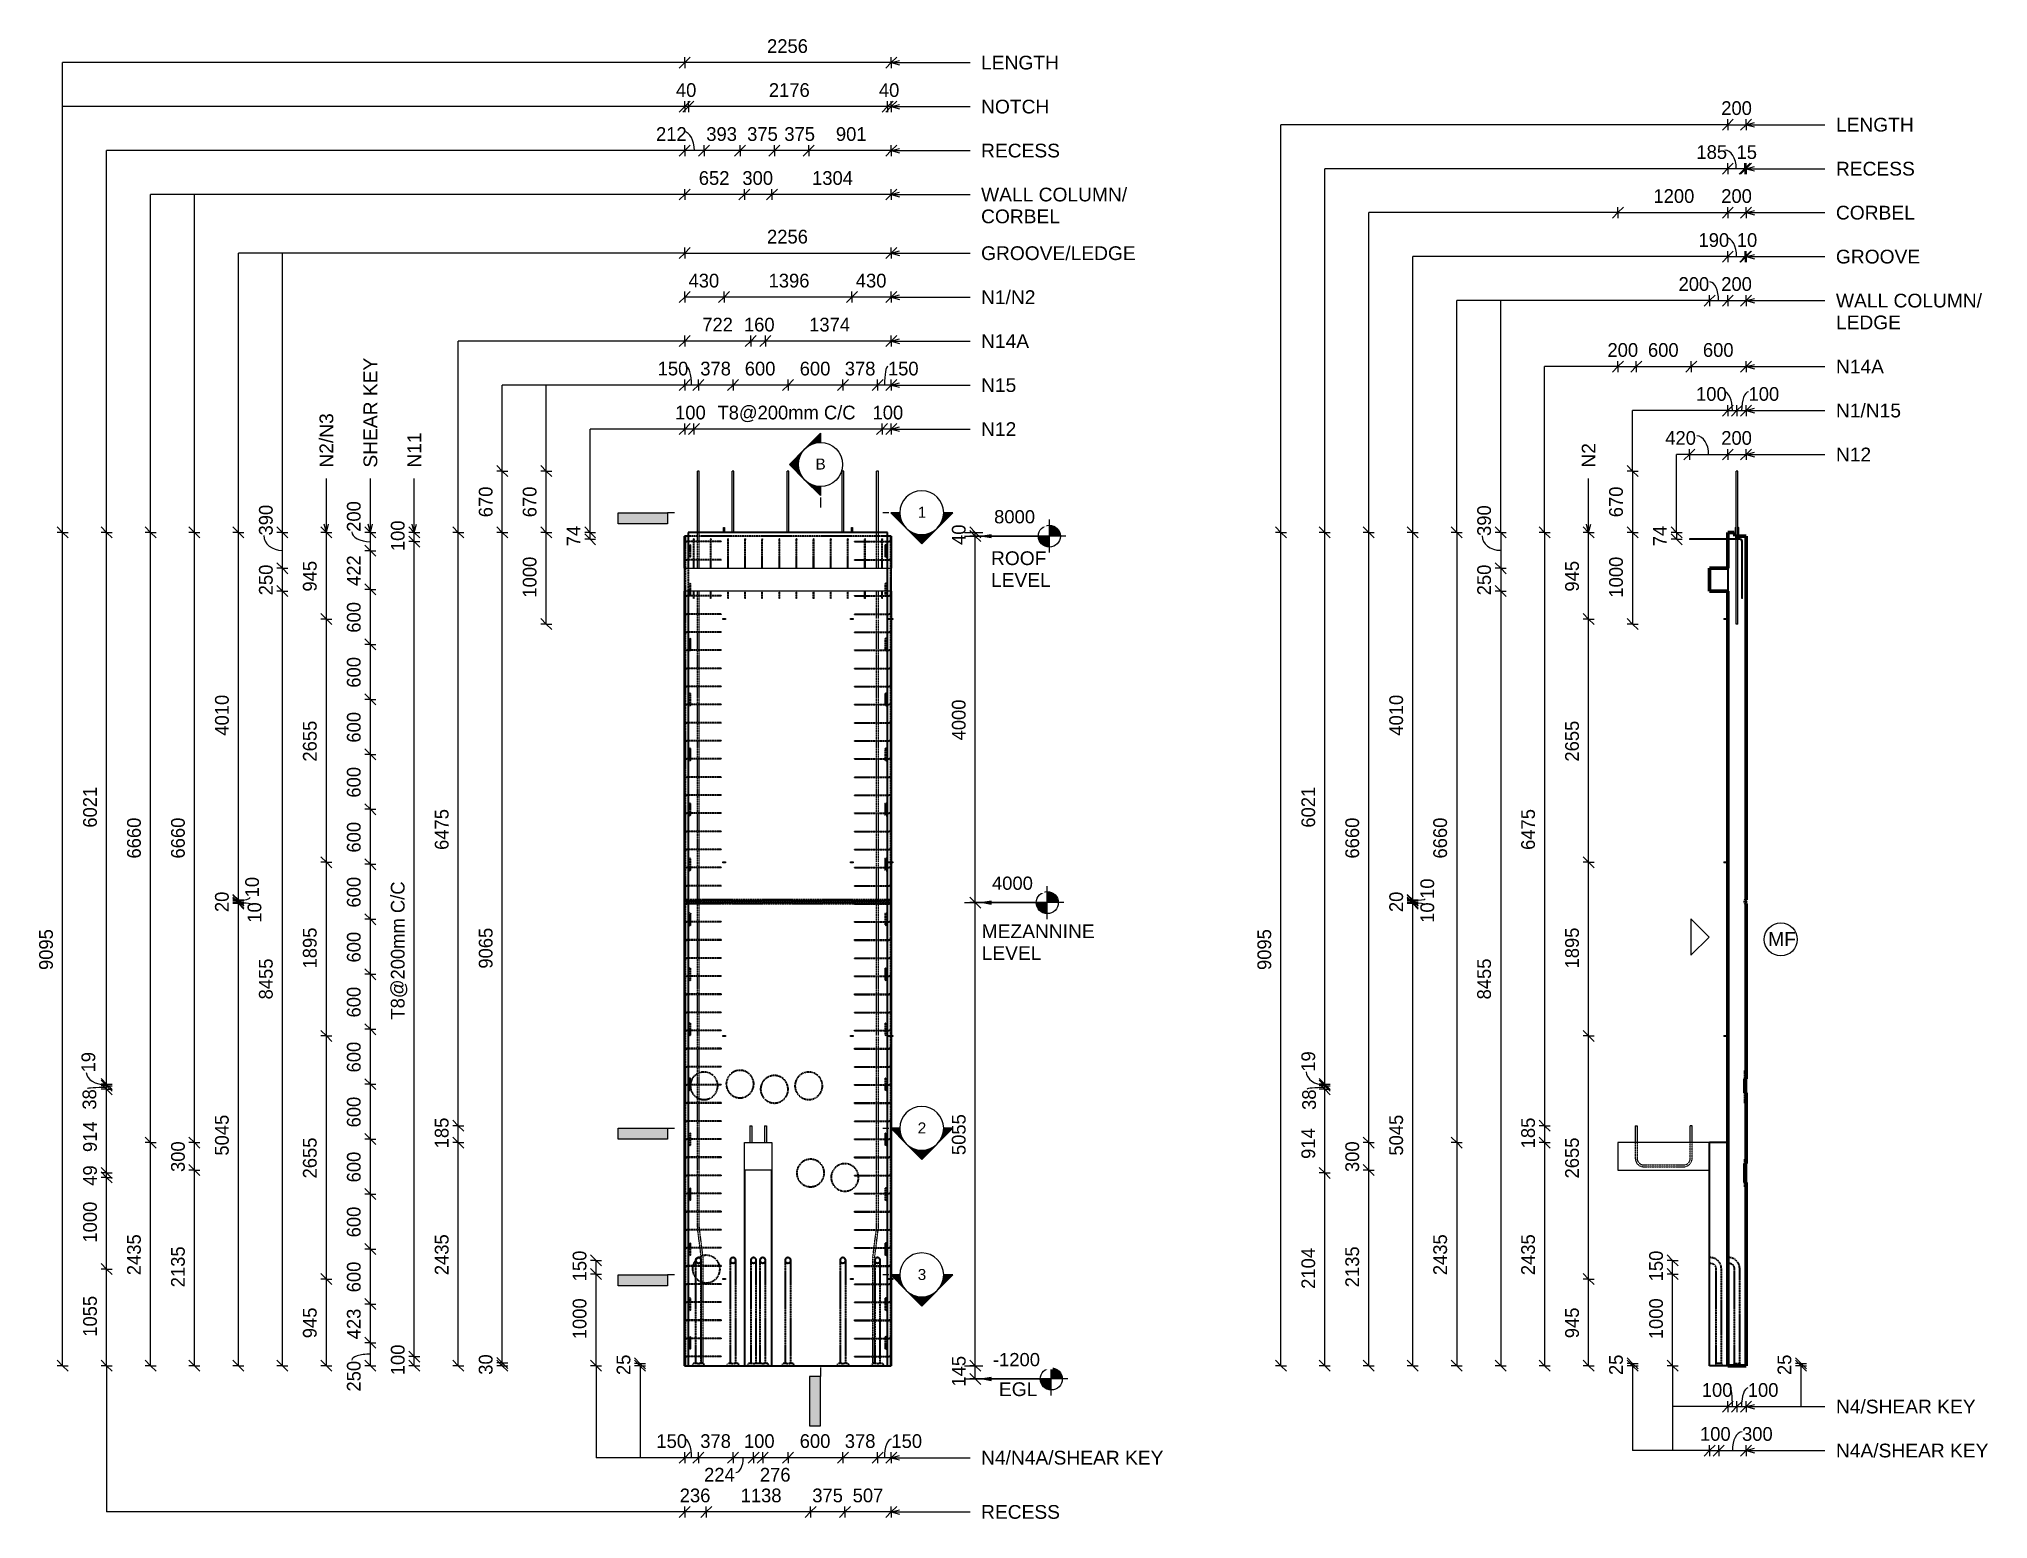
# Model space of a CAD drawing. Header units: millimetres. Extents: x 3013 to 24293, y -3068 to 13086.
import ezdxf

# ---------------------------------------------------------------- set-up
doc = ezdxf.new("R2010")
doc.units = ezdxf.units.MM
doc.linetypes.add('Dash', pattern=[6.36, 3.18, -3.18])
for name, color, linetype, lineweight in [('A-ANNO-DIMS', 211, 'Continuous', 9), ('A-ANNO-DIMS-60', 211, 'Continuous', 9), ('A-DETL-MBND', 5, 'Continuous', 18), ('A-GENM', 13, 'Continuous', 18), ('A-WALL', 113, 'Continuous', 25), ('A-WALL-HDLN', 110, 'Dash', 25), ('G-ANNO-DIMS', 111, 'Continuous', 9), ('G-ANNO-SYMB', 111, 'Continuous', 9), ('G-ANNO-TEXT', 231, 'Continuous', 9), ('S-BEAM', 12, 'Continuous', 18), ('S-RBAR', 171, 'Continuous', 18)]:
    doc.layers.add(name, color=color, linetype=linetype, lineweight=lineweight)
doc.styles.add('Arial', font='arial.ttf', dxfattribs={"height": 120})
doc.styles.add('Arial_1', font='arial.ttf', dxfattribs={"height": 150})
doc.styles.add('Arial_2', font='arial.ttf', dxfattribs={"height": 144})
doc.styles.add('Nirmala UI Semilight', font='NirmalaS.ttf', dxfattribs={"height": 150})
doc.dimstyles.new('Arrow_Filled_-_2_5_NI_UI', dxfattribs={"dimscale": 304.8, "dimtxt": 157.104592, "dimasz": 0.393701, "dimexe": 0.19685, "dimexo": 0.0625, "dimgap": 0.19685, "dimtad": 1, "dimdec": 0, "dimzin": 0, "dimdsep": 46, "dimtxsty": 'Nirmala UI Semilight', "dimblk1": 'OBLIQUE', "dimblk2": 'OBLIQUE', "dimsah": 1, "dimcen": 0.09, "dimazin": 0, "dimtfac": 1, "dimtdec": 4, "dimtix": 1, "dimtmove": 0, "dimatfit": 3, "dimfxl": 0.19685, "dimfxlon": 1, "dimtvp": 1, "dimtolj": 1, "dimtzin": 0, "dimarcsym": 2})
doc.dimstyles.new('Arrow_Filled_-_2_5_NI_UI_1', dxfattribs={"dimscale": 304.8, "dimtxt": 157.104592, "dimasz": 0.393701, "dimexe": 0.19685, "dimexo": 0.0625, "dimgap": 0.19685, "dimtad": 1, "dimdec": 0, "dimzin": 0, "dimdsep": 46, "dimtxsty": 'Nirmala UI Semilight', "dimblk1": 'OBLIQUE', "dimblk2": 'OBLIQUE', "dimsah": 1, "dimcen": 0.09, "dimazin": 0, "dimtfac": 1, "dimtdec": 4, "dimtix": 1, "dimtmove": 1, "dimatfit": 3, "dimfxl": 0.19685, "dimfxlon": 1, "dimtvp": 1, "dimtolj": 1, "dimtzin": 0, "dimarcsym": 2})
doc.dimstyles.new('Arrow_Filled_-_2_5_NI_UI_2', dxfattribs={"dimscale": 304.8, "dimtxt": 157.104592, "dimasz": 0.393701, "dimexe": 0.19685, "dimexo": 0.0625, "dimgap": 0.19685, "dimtad": 1, "dimdec": 0, "dimzin": 0, "dimdsep": 46, "dimtxsty": 'Nirmala UI Semilight', "dimblk1": 'OBLIQUE', "dimblk2": 'OBLIQUE', "dimsah": 1, "dimcen": 0.09, "dimazin": 0, "dimtfac": 1, "dimtdec": 4, "dimtix": 1, "dimtmove": 2, "dimatfit": 3, "dimfxl": 0.19685, "dimfxlon": 1, "dimtvp": 1, "dimtolj": 1, "dimtzin": 0, "dimarcsym": 2})

msp = doc.modelspace()

# ---------------------------------------------------------------- texts
at = {"layer": 'G-ANNO-SYMB', "char_height": 120, "attachment_point": 1, "style": 'Arial'}
for s, insert, width in [('B', (11491.2, 8507), 139.494), ('1', (12607.1, 7980.2), 115.443), ('2', (12607.1, 1260.2), 115.443), ('3', (12607.1, -339.8), 115.443)]:
    msp.add_mtext(s, dxfattribs=dict(at, insert=insert, width=width))
at = {"layer": 'G-ANNO-TEXT', "color": 7, "char_height": 150, "attachment_point": 1, "style": 'Arial_1'}
for s, insert, width in [('LENGTH', (13298.9, 12903.6), 1029.367), ('NOTCH', (13298.9, 12423.6), 904.304), ('LENGTH', (22632.2, 12225.9), 1029.367), ('RECESS', (13298.9, 11943.6), 1038.987), ('RECESS', (22632.2, 11745.9), 1038.987), ('WALL COLUMN/', (13298.9, 11463.6), 1933.67), ('CORBEL', (13298.9, 11225.4), 1038.987), ('CORBEL', (22632.2, 11265.9), 1038.987), ('GROOVE/LEDGE', (13298.9, 10823.6), 2039.493), ('GROOVE', (22632.2, 10785.9), 1111.139), ('N1/N2', (13298.9, 10343.6), 716.709), ('WALL COLUMN/', (22632.2, 10305.9), 1933.67), ('LEDGE', (22632.2, 10067.8), 856.202), ('N14A', (13298.9, 9863.6), 630.126), ('N14A', (22632.2, 9585.9), 630.126), ('N15', (13298.9, 9383.6), 461.772), ('N1/N15', (22632.2, 9105.9), 856.202), ('N12', (13298.9, 8903.6), 461.772), ('N12', (22632.2, 8625.9), 461.772), ('ROOF', (13407.2, 7494.1), 731.139), ('LEVEL', (13407.2, 7256), 784.05), ('MEZANNINE', (13305.5, 3422.3), 1486.329), ('MF', (21892.5, 3337.7), 360.759), ('LEVEL', (13305.5, 3184.2), 784.05), ('EGL', (13493.4, -1576.4), 505.063), ('N4/SHEAR KEY', (22632.2, -1766), 1842.278), ('N4/N4A/SHEAR KEY', (13298.9, -2323.9), 2405.062), ('N4A/SHEAR KEY', (22632.2, -2246), 2010.632), ('RECESS', (13298.9, -2916.3), 1038.987)]:
    msp.add_mtext(s, dxfattribs=dict(at, insert=insert, width=width))
at = {"layer": 'G-ANNO-TEXT', "color": 7, "char_height": 150, "attachment_point": 1, "rotation": 90, "style": 'Arial_1'}
for s, insert, width in [('SHEAR KEY', (6556.2, 8407.6), 1447.848), ('N2/N3', (6076.2, 8407.6), 716.709), ('N11', (7036.2, 8407.6), 461.772), ('N2', (19857.2, 8407.6), 322.278)]:
    msp.add_mtext(s, dxfattribs=dict(at, insert=insert, width=width))

# ---------------------------------------------------------------- blocks, each defined once
blk = doc.blocks.new('RR spread anchor face based - RR-SA-4_0-180-1726831-Elevation Front')
at = {"layer": 'A-GENM'}
for p, q in [((11883, 7749), (11883, 7754)), ((11883, 7754), (11895, 7754)), ((11883, 7700), (11883, 7749)), ((11895, 7749), (11883, 7749)), ((11895, 7754), (11895, 7749)), ((11895, 7749), (11895, 7700))]:
    blk.add_line(p, q, dxfattribs=at)
blk = doc.blocks.new('RR spread anchor face based - RR-SA-2_5-200-1726821-Elevation Front')
at = {"layer": 'A-GENM'}
for p, q in [((11874, 6760), (11876, 6760)), ((11874, 6750), (11874, 6760)), ((11876, 6750), (11874, 6750)), ((11876, 6760), (11901, 6760)), ((11876, 6760), (11876, 6750)), ((11901, 6750), (11876, 6750)), ((11901, 6760), (11904, 6760)), ((11901, 6760), (11901, 6750)), ((11904, 6750), (11901, 6750)), ((11904, 6760), (11904, 6750))]:
    blk.add_line(p, q, dxfattribs=at)
blk = doc.blocks.new('RR spread anchor face based - RR-SA-3_0-200-1726827-Elevation Front')
at = {"layer": 'A-GENM'}
for p, q in [((12279, 6760), (12329, 6760)), ((12329, 6750), (12279, 6750)), ((12329, 6760), (12334, 6760)), ((12329, 6750), (12329, 6760)), ((12334, 6750), (12329, 6750)), ((12334, 6760), (12334, 6750))]:
    blk.add_line(p, q, dxfattribs=at)
blk = doc.blocks.new('RR spread anchor face based - RR-SA-4_0-180-1726831-Elevation Right')
at = {"layer": 'A-GENM'}
for p, q in [((12996, 7754), (12994, 7749)), ((12994, 7749), (12994, 7660)), ((13004, 7754), (12996, 7754)), ((13031, 7754), (13024, 7754)), ((13034, 7749), (13031, 7754)), ((13034, 7660), (13034, 7749))]:
    blk.add_line(p, q, dxfattribs=at)
blk = doc.blocks.new('RR spread anchor face based - RR-SA-2_5-200-1726821-Elevation Right')
at = {"layer": 'A-GENM'}
for p, q in [((12869, 6760), (12874, 6760)), ((12869, 6760), (12869, 6750)), ((12874, 6750), (12869, 6750)), ((12874, 6760), (12914, 6760)), ((12874, 6760), (12874, 6750)), ((12914, 6750), (12874, 6750))]:
    blk.add_line(p, q, dxfattribs=at)
blk = doc.blocks.new('Detail View - M_Section Tail - Filled Horizontal-14034-Elevation Front')
at = {"layer": 'G-ANNO-SYMB'}
blk.add_hatch(color=256, dxfattribs=at).paths.add_polyline_path([(9876, 7796), (9876, 7916), (9336, 7916), (9336, 7796)])
for p, q in [((9336, 7796), (9336, 7916)), ((9336, 7916), (9876, 7916)), ((9876, 7916), (9876, 7796)), ((9876, 7796), (9336, 7796))]:
    blk.add_line(p, q, dxfattribs=at)
blk = doc.blocks.new('Detail View - M_Section Head - Filled SHOP DWG-1002450-Elevation Front')
at = {"layer": 'G-ANNO-SYMB'}
h = blk.add_hatch(color=256, dxfattribs=at)
edge = h.paths.add_edge_path()
edge.add_line((12312, 7916), (12411, 7916))
edge.add_arc((12651, 7916), 240, 180, 225)
edge.add_line((12481, 7746), (12312, 7916))
h = blk.add_hatch(color=256, dxfattribs=at)
edge = h.paths.add_edge_path()
edge.add_line((12991, 7916), (12821, 7746))
edge.add_arc((12651, 7916), 240, 315, 360)
edge.add_line((12891, 7916), (12991, 7916))
h = blk.add_hatch(color=256, dxfattribs=at)
edge = h.paths.add_edge_path()
edge.add_line((12651, 7576), (12481, 7746))
edge.add_arc((12651, 7916), 240, 225, 270)
edge.add_line((12651, 7676), (12651, 7576))
h = blk.add_hatch(color=256, dxfattribs=at)
edge = h.paths.add_edge_path()
edge.add_line((12651, 7576), (12651, 7676))
edge.add_arc((12651, 7916), 240, 270, 315)
edge.add_line((12821, 7746), (12651, 7576))
for p, q in [((12651, 7576), (12312, 7916)), ((12411, 7916), (12312, 7916)), ((12312, 7916), (12481, 7746)), ((12411, 7916), (12312, 7916)), ((12651, 7576), (12991, 7916)), ((12821, 7746), (12991, 7916)), ((12891, 7916), (12991, 7916)), ((12991, 7916), (12891, 7916)), ((12481, 7746), (12651, 7576)), ((12651, 7576), (12821, 7746)), ((12651, 7676), (12651, 7576)), ((12651, 7576), (12651, 7676))]:
    blk.add_line(p, q, dxfattribs=at)
for start, end in [(360, 180), (180, 360), (180, 225), (315, 0), (225, 270), (270, 315)]:
    blk.add_arc((12651, 7916), 240, start, end, dxfattribs=at)
blk = doc.blocks.new('DIMBLOCK1-Elevation Front')
at = {"layer": 'A-ANNO-DIMS-60'}
for p, q in [((12219, 8829), (12159, 8769)), ((12219, 8829), (12279, 8889)), ((12219, 8829), (12219, 8889)), ((12319, 8829), (12219, 8829)), ((12219, 8829), (12219, 8769)), ((12319, 8829), (12259, 8769)), ((12319, 8829), (12379, 8889)), ((12319, 8829), (12319, 8889)), ((12319, 8829), (12319, 8769))]:
    blk.add_line(p, q, dxfattribs=at)
at = {"layer": 'A-ANNO-DIMS-60', "color": 0, "insert": (12114, 9084), "char_height": 150, "width": 370.2, "attachment_point": 1, "line_spacing_factor": 1.142579, "style": 'Nirmala UI Semilight'}
blk.add_mtext('100', dxfattribs=at)
blk = doc.blocks.new('_Oblique')
at = {"color": 0, "linetype": 'ByBlock', "lineweight": -2}
blk.add_line((-0.5, -0.5), (0.5, 0.5), dxfattribs=at)
blk = doc.blocks.new('DIMBLOCK2-Elevation Front')
at = {"layer": 'A-ANNO-DIMS-60'}
for p, q in [((10163, 8829), (10103, 8769)), ((10163, 8829), (10223, 8889)), ((10163, 8829), (10163, 8889)), ((12219, 8829), (10163, 8829)), ((10163, 8829), (10163, 8769)), ((12219, 8829), (12159, 8769)), ((12219, 8829), (12279, 8889)), ((12219, 8829), (12219, 8889)), ((12219, 8829), (12219, 8769))]:
    blk.add_line(p, q, dxfattribs=at)
at = {"layer": 'A-ANNO-DIMS-60', "color": 0, "insert": (10421, 9084), "char_height": 150, "width": 1847.55, "attachment_point": 1, "line_spacing_factor": 1.142579, "style": 'Nirmala UI Semilight'}
blk.add_mtext('T8@200mm C/C', dxfattribs=at)
blk = doc.blocks.new('DIMBLOCK3-Elevation Front')
at = {"layer": 'A-ANNO-DIMS-60'}
for p, q in [((10063, 8829), (10003, 8769)), ((10063, 8829), (10123, 8889)), ((10063, 8829), (10063, 8889)), ((10163, 8829), (10063, 8829)), ((10063, 8829), (10063, 8769)), ((10163, 8829), (10103, 8769)), ((10163, 8829), (10223, 8889)), ((10163, 8829), (10163, 8889)), ((10163, 8829), (10163, 8769))]:
    blk.add_line(p, q, dxfattribs=at)
at = {"layer": 'A-ANNO-DIMS-60', "color": 0, "insert": (9958, 9084), "char_height": 150, "width": 370.2, "attachment_point": 1, "line_spacing_factor": 1.142579, "style": 'Nirmala UI Semilight'}
blk.add_mtext('100', dxfattribs=at)
blk = doc.blocks.new('DIMBLOCK4-Elevation Front')
at = {"layer": 'A-ANNO-DIMS-60'}
for p, q in [((9031, 7700), (8971, 7760)), ((9031, 7700), (8971, 7700)), ((9031, 7626), (8971, 7686)), ((9031, 7626), (9031, 7700)), ((9031, 7700), (9091, 7640)), ((9031, 7700), (9091, 7700)), ((9031, 7626), (8971, 7626)), ((9031, 7626), (9091, 7566)), ((9031, 7626), (9091, 7626))]:
    blk.add_line(p, q, dxfattribs=at)
at = {"layer": 'A-ANNO-DIMS-60', "color": 0, "insert": (8775, 7550), "char_height": 150, "width": 270.79, "attachment_point": 1, "rotation": 90, "line_spacing_factor": 1.142579, "style": 'Nirmala UI Semilight'}
blk.add_mtext('74', dxfattribs=at)
blk = doc.blocks.new('DIMBLOCK5-Elevation Front')
at = {"layer": 'A-ANNO-DIMS-60'}
for p, q in [((12169, 9309), (12229, 9369)), ((12169, 9309), (12169, 9369)), ((12319, 9309), (12379, 9369)), ((12319, 9309), (12319, 9369)), ((12169, 9309), (12109, 9249)), ((12319, 9309), (12169, 9309)), ((12169, 9309), (12169, 9249)), ((12319, 9309), (12259, 9249)), ((12319, 9309), (12319, 9249))]:
    blk.add_line(p, q, dxfattribs=at)
blk.add_ellipse((12282, 9309), major_axis=(0, 203), ratio=0.18877, start_param=0, end_param=1.570796, dxfattribs=at)
at = {"layer": 'A-ANNO-DIMS-60', "color": 0, "insert": (12282, 9564), "char_height": 150, "width": 370.2, "attachment_point": 1, "line_spacing_factor": 1.142579, "style": 'Nirmala UI Semilight'}
blk.add_mtext('150', dxfattribs=at)
blk = doc.blocks.new('DIMBLOCK6-Elevation Front')
at = {"layer": 'A-ANNO-DIMS-60'}
for p, q in [((11791, 9309), (11851, 9369)), ((11791, 9309), (11791, 9369)), ((12169, 9309), (12229, 9369)), ((12169, 9309), (12169, 9369)), ((11791, 9309), (11731, 9249)), ((12169, 9309), (11791, 9309)), ((11791, 9309), (11791, 9249)), ((12169, 9309), (12109, 9249)), ((12169, 9309), (12169, 9249))]:
    blk.add_line(p, q, dxfattribs=at)
at = {"layer": 'A-ANNO-DIMS-60', "color": 0, "insert": (11811, 9564), "char_height": 150, "width": 404.47, "attachment_point": 1, "line_spacing_factor": 1.142579, "style": 'Nirmala UI Semilight'}
blk.add_mtext('378', dxfattribs=at)
blk = doc.blocks.new('DIMBLOCK7-Elevation Front')
at = {"layer": 'A-ANNO-DIMS-60'}
for p, q in [((11191, 9309), (11251, 9369)), ((11191, 9309), (11191, 9369)), ((11791, 9309), (11851, 9369)), ((11791, 9309), (11791, 9369)), ((11191, 9309), (11131, 9249)), ((11791, 9309), (11191, 9309)), ((11191, 9309), (11191, 9249)), ((11791, 9309), (11731, 9249)), ((11791, 9309), (11791, 9249))]:
    blk.add_line(p, q, dxfattribs=at)
at = {"layer": 'A-ANNO-DIMS-60', "color": 0, "insert": (11319, 9564), "char_height": 150, "width": 411.33, "attachment_point": 1, "line_spacing_factor": 1.142579, "style": 'Nirmala UI Semilight'}
blk.add_mtext('600', dxfattribs=at)
blk = doc.blocks.new('DIMBLOCK8-Elevation Front')
at = {"layer": 'A-ANNO-DIMS-60'}
for p, q in [((10591, 9309), (10651, 9369)), ((10591, 9309), (10591, 9369)), ((11191, 9309), (11251, 9369)), ((11191, 9309), (11191, 9369)), ((10591, 9309), (10531, 9249)), ((11191, 9309), (10591, 9309)), ((10591, 9309), (10591, 9249)), ((11191, 9309), (11131, 9249)), ((11191, 9309), (11191, 9249))]:
    blk.add_line(p, q, dxfattribs=at)
at = {"layer": 'A-ANNO-DIMS-60', "color": 0, "insert": (10719, 9564), "char_height": 150, "width": 411.33, "attachment_point": 1, "line_spacing_factor": 1.142579, "style": 'Nirmala UI Semilight'}
blk.add_mtext('600', dxfattribs=at)
blk = doc.blocks.new('DIMBLOCK9-Elevation Front')
at = {"layer": 'A-ANNO-DIMS-60'}
for p, q in [((10213, 9309), (10273, 9369)), ((10213, 9309), (10213, 9369)), ((10591, 9309), (10651, 9369)), ((10591, 9309), (10591, 9369)), ((10213, 9309), (10153, 9249)), ((10591, 9309), (10213, 9309)), ((10213, 9309), (10213, 9249)), ((10591, 9309), (10531, 9249)), ((10591, 9309), (10591, 9249))]:
    blk.add_line(p, q, dxfattribs=at)
at = {"layer": 'A-ANNO-DIMS-60', "color": 0, "insert": (10233, 9564), "char_height": 150, "width": 404.47, "attachment_point": 1, "line_spacing_factor": 1.142579, "style": 'Nirmala UI Semilight'}
blk.add_mtext('378', dxfattribs=at)
blk = doc.blocks.new('DIMBLOCK10-Elevation Front')
at = {"layer": 'A-ANNO-DIMS-60'}
for p, q in [((10063, 9309), (10123, 9369)), ((10063, 9309), (10063, 9369)), ((10213, 9309), (10273, 9369)), ((10213, 9309), (10213, 9369)), ((10063, 9309), (10003, 9249)), ((10213, 9309), (10063, 9309)), ((10063, 9309), (10063, 9249)), ((10213, 9309), (10153, 9249)), ((10213, 9309), (10213, 9249))]:
    blk.add_line(p, q, dxfattribs=at)
blk.add_ellipse((10076, 9309), major_axis=(0, 203), ratio=0.301126, start_param=4.712389, end_param=6.283185, dxfattribs=at)
at = {"layer": 'A-ANNO-DIMS-60', "color": 0, "insert": (9768, 9564), "char_height": 150, "width": 370.2, "attachment_point": 1, "line_spacing_factor": 1.142579, "style": 'Nirmala UI Semilight'}
blk.add_mtext('150', dxfattribs=at)
blk = doc.blocks.new('DIMBLOCK11-Elevation Front')
at = {"layer": 'A-ANNO-DIMS-60'}
for p, q in [((8551, 7700), (8491, 7760)), ((8551, 7700), (8491, 7700)), ((8551, 6700), (8551, 7700)), ((8551, 7700), (8611, 7640)), ((8551, 7700), (8611, 7700)), ((8551, 6700), (8491, 6760)), ((8551, 6700), (8491, 6700)), ((8551, 6700), (8611, 6640)), ((8551, 6700), (8611, 6700))]:
    blk.add_line(p, q, dxfattribs=at)
at = {"layer": 'A-ANNO-DIMS-60', "color": 0, "insert": (8295, 6989), "char_height": 150, "width": 507.31, "attachment_point": 1, "rotation": 90, "line_spacing_factor": 1.142579, "style": 'Nirmala UI Semilight'}
blk.add_mtext('1000', dxfattribs=at)
blk = doc.blocks.new('DIMBLOCK12-Elevation Front')
at = {"layer": 'A-ANNO-DIMS-60'}
for p, q in [((8551, 8370), (8491, 8430)), ((8551, 8370), (8491, 8370)), ((8551, 7700), (8551, 8370)), ((8551, 8370), (8611, 8310)), ((8551, 8370), (8611, 8370)), ((8551, 7700), (8491, 7760)), ((8551, 7700), (8491, 7700)), ((8551, 7700), (8611, 7640)), ((8551, 7700), (8611, 7700))]:
    blk.add_line(p, q, dxfattribs=at)
at = {"layer": 'A-ANNO-DIMS-60', "color": 0, "insert": (8295, 7866), "char_height": 150, "width": 404.47, "attachment_point": 1, "rotation": 90, "line_spacing_factor": 1.142579, "style": 'Nirmala UI Semilight'}
blk.add_mtext('670', dxfattribs=at)
blk = doc.blocks.new('DIMBLOCK13-Elevation Front')
at = {"layer": 'A-ANNO-DIMS-60'}
for p, q in [((8071, -1365), (8011, -1305)), ((8071, -1395), (8011, -1335)), ((8071, -1365), (8011, -1365)), ((8071, -1395), (8011, -1395)), ((8071, -1395), (8071, -1365)), ((8071, -1365), (8131, -1425)), ((8071, -1365), (8131, -1365)), ((8071, -1395), (8131, -1455)), ((8071, -1395), (8131, -1395))]:
    blk.add_line(p, q, dxfattribs=at)
at = {"layer": 'A-ANNO-DIMS-60', "color": 0, "insert": (7815, -1494), "char_height": 150, "width": 274.22, "attachment_point": 1, "rotation": 90, "line_spacing_factor": 1.142579, "style": 'Nirmala UI Semilight'}
blk.add_mtext('30', dxfattribs=at)
blk = doc.blocks.new('DIMBLOCK14-Elevation Front')
at = {"layer": 'A-ANNO-DIMS-60'}
for p, q in [((8071, 7700), (8011, 7760)), ((8071, 7700), (8011, 7700)), ((8071, -1365), (8071, 7700)), ((8071, 7700), (8131, 7640)), ((8071, 7700), (8131, 7700)), ((8071, -1365), (8011, -1305)), ((8071, -1365), (8011, -1365)), ((8071, -1365), (8131, -1425)), ((8071, -1365), (8131, -1365))]:
    blk.add_line(p, q, dxfattribs=at)
at = {"layer": 'A-ANNO-DIMS-60', "color": 0, "insert": (7815, 2939), "char_height": 150, "width": 548.44, "attachment_point": 1, "rotation": 90, "line_spacing_factor": 1.142579, "style": 'Nirmala UI Semilight'}
blk.add_mtext('9065', dxfattribs=at)
blk = doc.blocks.new('DIMBLOCK15-Elevation Front')
at = {"layer": 'A-ANNO-DIMS-60'}
for p, q in [((8071, 8370), (8011, 8430)), ((8071, 8370), (8011, 8370)), ((8071, 7700), (8071, 8370)), ((8071, 8370), (8131, 8310)), ((8071, 8370), (8131, 8370)), ((8071, 7700), (8011, 7760)), ((8071, 7700), (8011, 7700)), ((8071, 7700), (8131, 7640)), ((8071, 7700), (8131, 7700))]:
    blk.add_line(p, q, dxfattribs=at)
at = {"layer": 'A-ANNO-DIMS-60', "color": 0, "insert": (7815, 7866), "char_height": 150, "width": 404.47, "attachment_point": 1, "rotation": 90, "line_spacing_factor": 1.142579, "style": 'Nirmala UI Semilight'}
blk.add_mtext('670', dxfattribs=at)
blk = doc.blocks.new('DIMBLOCK16-Elevation Front')
at = {"layer": 'A-ANNO-DIMS-60'}
for p, q in [((11889, 10269), (11829, 10209)), ((11889, 10269), (11949, 10329)), ((11889, 10269), (11889, 10329)), ((12319, 10269), (11889, 10269)), ((11889, 10269), (11889, 10209)), ((12319, 10269), (12259, 10209)), ((12319, 10269), (12379, 10329)), ((12319, 10269), (12319, 10329)), ((12319, 10269), (12319, 10209))]:
    blk.add_line(p, q, dxfattribs=at)
at = {"layer": 'A-ANNO-DIMS-60', "color": 0, "insert": (11931, 10524), "char_height": 150, "width": 414.76, "attachment_point": 1, "line_spacing_factor": 1.142579, "style": 'Nirmala UI Semilight'}
blk.add_mtext('430', dxfattribs=at)
blk = doc.blocks.new('DIMBLOCK17-Elevation Front')
at = {"layer": 'A-ANNO-DIMS-60'}
for p, q in [((10493, 10269), (10433, 10209)), ((10493, 10269), (10553, 10329)), ((10493, 10269), (10493, 10329)), ((11889, 10269), (10493, 10269)), ((10493, 10269), (10493, 10209)), ((11889, 10269), (11829, 10209)), ((11889, 10269), (11949, 10329)), ((11889, 10269), (11889, 10329)), ((11889, 10269), (11889, 10209))]:
    blk.add_line(p, q, dxfattribs=at)
at = {"layer": 'A-ANNO-DIMS-60', "color": 0, "insert": (10979, 10524), "char_height": 150, "width": 507.31, "attachment_point": 1, "line_spacing_factor": 1.142579, "style": 'Nirmala UI Semilight'}
blk.add_mtext('1396', dxfattribs=at)
blk = doc.blocks.new('DIMBLOCK18-Elevation Front')
at = {"layer": 'A-ANNO-DIMS-60'}
for p, q in [((10063, 10269), (10003, 10209)), ((10063, 10269), (10123, 10329)), ((10063, 10269), (10063, 10329)), ((10493, 10269), (10063, 10269)), ((10063, 10269), (10063, 10209)), ((10493, 10269), (10433, 10209)), ((10493, 10269), (10553, 10329)), ((10493, 10269), (10493, 10329)), ((10493, 10269), (10493, 10209))]:
    blk.add_line(p, q, dxfattribs=at)
at = {"layer": 'A-ANNO-DIMS-60', "color": 0, "insert": (10105, 10524), "char_height": 150, "width": 414.76, "attachment_point": 1, "line_spacing_factor": 1.142579, "style": 'Nirmala UI Semilight'}
blk.add_mtext('430', dxfattribs=at)
blk = doc.blocks.new('DIMBLOCK19-Elevation Front')
at = {"layer": 'A-ANNO-DIMS-60'}
for p, q in [((7111, -1295), (7051, -1235)), ((7111, -1295), (7051, -1295)), ((7111, -1395), (7051, -1335)), ((7111, -1395), (7051, -1395)), ((7111, -1395), (7111, -1295)), ((7111, -1295), (7171, -1355)), ((7111, -1295), (7171, -1295)), ((7111, -1395), (7171, -1455)), ((7111, -1395), (7171, -1395))]:
    blk.add_line(p, q, dxfattribs=at)
at = {"layer": 'A-ANNO-DIMS-60', "color": 0, "insert": (6855, -1499), "char_height": 150, "width": 370.2, "attachment_point": 1, "rotation": 90, "line_spacing_factor": 1.142579, "style": 'Nirmala UI Semilight'}
blk.add_mtext('100', dxfattribs=at)
blk = doc.blocks.new('DIMBLOCK20-Elevation Front')
at = {"layer": 'A-ANNO-DIMS-60'}
for p, q in [((7111, 7600), (7051, 7660)), ((7111, 7600), (7051, 7600)), ((7111, -1295), (7111, 7600)), ((7111, 7600), (7171, 7540)), ((7111, 7600), (7171, 7600)), ((7111, -1295), (7051, -1235)), ((7111, -1295), (7051, -1295)), ((7111, -1295), (7171, -1355)), ((7111, -1295), (7171, -1295))]:
    blk.add_line(p, q, dxfattribs=at)
at = {"layer": 'A-ANNO-DIMS-60', "color": 0, "insert": (6855, 2383), "char_height": 150, "width": 1847.55, "attachment_point": 1, "rotation": 90, "line_spacing_factor": 1.142579, "style": 'Nirmala UI Semilight'}
blk.add_mtext('T8@200mm C/C', dxfattribs=at)
blk = doc.blocks.new('DIMBLOCK21-Elevation Front')
at = {"layer": 'A-ANNO-DIMS-60'}
for p, q in [((7111, 7700), (7051, 7760)), ((7111, 7700), (7051, 7700)), ((7111, 7600), (7111, 7700)), ((7111, 7700), (7171, 7640)), ((7111, 7700), (7171, 7700)), ((7111, 7600), (7051, 7660)), ((7111, 7600), (7051, 7600)), ((7111, 7600), (7171, 7540)), ((7111, 7600), (7171, 7600))]:
    blk.add_line(p, q, dxfattribs=at)
at = {"layer": 'A-ANNO-DIMS-60', "color": 0, "insert": (6855, 7496), "char_height": 150, "width": 370.2, "attachment_point": 1, "rotation": 90, "line_spacing_factor": 1.142579, "style": 'Nirmala UI Semilight'}
blk.add_mtext('100', dxfattribs=at)
blk = doc.blocks.new('DIMBLOCK22-Elevation Front')
at = {"layer": 'A-ANNO-DIMS-60'}
for p, q in [((6631, -1145), (6571, -1085)), ((6631, -1145), (6571, -1145)), ((6631, -1395), (6631, -1145)), ((6631, -1145), (6691, -1205)), ((6631, -1145), (6691, -1145)), ((6631, -1395), (6571, -1335)), ((6631, -1395), (6571, -1395)), ((6631, -1395), (6691, -1455)), ((6631, -1395), (6691, -1395))]:
    blk.add_line(p, q, dxfattribs=at)
blk.add_ellipse((6631, -1334), major_axis=(203, 0), ratio=0.317702, start_param=1.570796, end_param=3.141593, dxfattribs=at)
at = {"layer": 'A-ANNO-DIMS-60', "color": 0, "insert": (6375, -1677), "char_height": 150, "width": 411.33, "attachment_point": 1, "rotation": 90, "line_spacing_factor": 1.142579, "style": 'Nirmala UI Semilight'}
blk.add_mtext('250', dxfattribs=at)
blk = doc.blocks.new('DIMBLOCK23-Elevation Front')
at = {"layer": 'A-ANNO-DIMS-60'}
for p, q in [((6631, -722), (6571, -662)), ((6631, -722), (6571, -722)), ((6631, -1145), (6631, -722)), ((6631, -722), (6691, -782)), ((6631, -722), (6691, -722)), ((6631, -1145), (6571, -1085)), ((6631, -1145), (6571, -1145)), ((6631, -1145), (6691, -1205)), ((6631, -1145), (6691, -1145))]:
    blk.add_line(p, q, dxfattribs=at)
at = {"layer": 'A-ANNO-DIMS-60', "color": 0, "insert": (6375, -1107), "char_height": 150, "width": 414.76, "attachment_point": 1, "rotation": 90, "line_spacing_factor": 1.142579, "style": 'Nirmala UI Semilight'}
blk.add_mtext('423', dxfattribs=at)
blk = doc.blocks.new('DIMBLOCK24-Elevation Front')
at = {"layer": 'A-ANNO-DIMS-60'}
for p, q in [((6631, -122), (6571, -62)), ((6631, -122), (6571, -122)), ((6631, -722), (6631, -122)), ((6631, -122), (6691, -182)), ((6631, -122), (6691, -122)), ((6631, -722), (6571, -662)), ((6631, -722), (6571, -722)), ((6631, -722), (6691, -782)), ((6631, -722), (6691, -722))]:
    blk.add_line(p, q, dxfattribs=at)
at = {"layer": 'A-ANNO-DIMS-60', "color": 0, "insert": (6375, -594), "char_height": 150, "width": 411.33, "attachment_point": 1, "rotation": 90, "line_spacing_factor": 1.142579, "style": 'Nirmala UI Semilight'}
blk.add_mtext('600', dxfattribs=at)
blk = doc.blocks.new('DIMBLOCK25-Elevation Front')
at = {"layer": 'A-ANNO-DIMS-60'}
for p, q in [((6631, 478), (6571, 538)), ((6631, 478), (6571, 478)), ((6631, -122), (6631, 478)), ((6631, 478), (6691, 418)), ((6631, 478), (6691, 478)), ((6631, -122), (6571, -62)), ((6631, -122), (6571, -122)), ((6631, -122), (6691, -182)), ((6631, -122), (6691, -122))]:
    blk.add_line(p, q, dxfattribs=at)
at = {"layer": 'A-ANNO-DIMS-60', "color": 0, "insert": (6375, 6), "char_height": 150, "width": 411.33, "attachment_point": 1, "rotation": 90, "line_spacing_factor": 1.142579, "style": 'Nirmala UI Semilight'}
blk.add_mtext('600', dxfattribs=at)
blk = doc.blocks.new('DIMBLOCK26-Elevation Front')
at = {"layer": 'A-ANNO-DIMS-60'}
for p, q in [((6631, 1078), (6571, 1138)), ((6631, 1078), (6571, 1078)), ((6631, 478), (6631, 1078)), ((6631, 1078), (6691, 1018)), ((6631, 1078), (6691, 1078)), ((6631, 478), (6571, 538)), ((6631, 478), (6571, 478)), ((6631, 478), (6691, 418)), ((6631, 478), (6691, 478))]:
    blk.add_line(p, q, dxfattribs=at)
at = {"layer": 'A-ANNO-DIMS-60', "color": 0, "insert": (6375, 606), "char_height": 150, "width": 411.33, "attachment_point": 1, "rotation": 90, "line_spacing_factor": 1.142579, "style": 'Nirmala UI Semilight'}
blk.add_mtext('600', dxfattribs=at)
blk = doc.blocks.new('DIMBLOCK27-Elevation Front')
at = {"layer": 'A-ANNO-DIMS-60'}
for p, q in [((6631, 1678), (6571, 1738)), ((6631, 1678), (6571, 1678)), ((6631, 1078), (6631, 1678)), ((6631, 1678), (6691, 1618)), ((6631, 1678), (6691, 1678)), ((6631, 1078), (6571, 1138)), ((6631, 1078), (6571, 1078)), ((6631, 1078), (6691, 1018)), ((6631, 1078), (6691, 1078))]:
    blk.add_line(p, q, dxfattribs=at)
at = {"layer": 'A-ANNO-DIMS-60', "color": 0, "insert": (6375, 1206), "char_height": 150, "width": 411.33, "attachment_point": 1, "rotation": 90, "line_spacing_factor": 1.142579, "style": 'Nirmala UI Semilight'}
blk.add_mtext('600', dxfattribs=at)
blk = doc.blocks.new('DIMBLOCK28-Elevation Front')
at = {"layer": 'A-ANNO-DIMS-60'}
for p, q in [((6631, 2278), (6571, 2338)), ((6631, 2278), (6571, 2278)), ((6631, 1678), (6631, 2278)), ((6631, 2278), (6691, 2218)), ((6631, 2278), (6691, 2278)), ((6631, 1678), (6571, 1738)), ((6631, 1678), (6571, 1678)), ((6631, 1678), (6691, 1618)), ((6631, 1678), (6691, 1678))]:
    blk.add_line(p, q, dxfattribs=at)
at = {"layer": 'A-ANNO-DIMS-60', "color": 0, "insert": (6375, 1806), "char_height": 150, "width": 411.33, "attachment_point": 1, "rotation": 90, "line_spacing_factor": 1.142579, "style": 'Nirmala UI Semilight'}
blk.add_mtext('600', dxfattribs=at)
blk = doc.blocks.new('DIMBLOCK29-Elevation Front')
at = {"layer": 'A-ANNO-DIMS-60'}
for p, q in [((6631, 2878), (6571, 2938)), ((6631, 2878), (6571, 2878)), ((6631, 2278), (6631, 2878)), ((6631, 2878), (6691, 2818)), ((6631, 2878), (6691, 2878)), ((6631, 2278), (6571, 2338)), ((6631, 2278), (6571, 2278)), ((6631, 2278), (6691, 2218)), ((6631, 2278), (6691, 2278))]:
    blk.add_line(p, q, dxfattribs=at)
at = {"layer": 'A-ANNO-DIMS-60', "color": 0, "insert": (6375, 2406), "char_height": 150, "width": 411.33, "attachment_point": 1, "rotation": 90, "line_spacing_factor": 1.142579, "style": 'Nirmala UI Semilight'}
blk.add_mtext('600', dxfattribs=at)
blk = doc.blocks.new('DIMBLOCK30-Elevation Front')
at = {"layer": 'A-ANNO-DIMS-60'}
for p, q in [((6631, 3478), (6571, 3538)), ((6631, 3478), (6571, 3478)), ((6631, 2878), (6631, 3478)), ((6631, 3478), (6691, 3418)), ((6631, 3478), (6691, 3478)), ((6631, 2878), (6571, 2938)), ((6631, 2878), (6571, 2878)), ((6631, 2878), (6691, 2818)), ((6631, 2878), (6691, 2878))]:
    blk.add_line(p, q, dxfattribs=at)
at = {"layer": 'A-ANNO-DIMS-60', "color": 0, "insert": (6375, 3006), "char_height": 150, "width": 411.33, "attachment_point": 1, "rotation": 90, "line_spacing_factor": 1.142579, "style": 'Nirmala UI Semilight'}
blk.add_mtext('600', dxfattribs=at)
blk = doc.blocks.new('DIMBLOCK31-Elevation Front')
at = {"layer": 'A-ANNO-DIMS-60'}
for p, q in [((6631, 4078), (6571, 4138)), ((6631, 4078), (6571, 4078)), ((6631, 3478), (6631, 4078)), ((6631, 4078), (6691, 4018)), ((6631, 4078), (6691, 4078)), ((6631, 3478), (6571, 3538)), ((6631, 3478), (6571, 3478)), ((6631, 3478), (6691, 3418)), ((6631, 3478), (6691, 3478))]:
    blk.add_line(p, q, dxfattribs=at)
at = {"layer": 'A-ANNO-DIMS-60', "color": 0, "insert": (6375, 3606), "char_height": 150, "width": 411.33, "attachment_point": 1, "rotation": 90, "line_spacing_factor": 1.142579, "style": 'Nirmala UI Semilight'}
blk.add_mtext('600', dxfattribs=at)
blk = doc.blocks.new('DIMBLOCK32-Elevation Front')
at = {"layer": 'A-ANNO-DIMS-60'}
for p, q in [((6631, 4678), (6571, 4738)), ((6631, 4678), (6571, 4678)), ((6631, 4078), (6631, 4678)), ((6631, 4678), (6691, 4618)), ((6631, 4678), (6691, 4678)), ((6631, 4078), (6571, 4138)), ((6631, 4078), (6571, 4078)), ((6631, 4078), (6691, 4018)), ((6631, 4078), (6691, 4078))]:
    blk.add_line(p, q, dxfattribs=at)
at = {"layer": 'A-ANNO-DIMS-60', "color": 0, "insert": (6375, 4206), "char_height": 150, "width": 411.33, "attachment_point": 1, "rotation": 90, "line_spacing_factor": 1.142579, "style": 'Nirmala UI Semilight'}
blk.add_mtext('600', dxfattribs=at)
blk = doc.blocks.new('DIMBLOCK33-Elevation Front')
at = {"layer": 'A-ANNO-DIMS-60'}
for p, q in [((6631, 5278), (6571, 5338)), ((6631, 5278), (6571, 5278)), ((6631, 4678), (6631, 5278)), ((6631, 5278), (6691, 5218)), ((6631, 5278), (6691, 5278)), ((6631, 4678), (6571, 4738)), ((6631, 4678), (6571, 4678)), ((6631, 4678), (6691, 4618)), ((6631, 4678), (6691, 4678))]:
    blk.add_line(p, q, dxfattribs=at)
at = {"layer": 'A-ANNO-DIMS-60', "color": 0, "insert": (6375, 4806), "char_height": 150, "width": 411.33, "attachment_point": 1, "rotation": 90, "line_spacing_factor": 1.142579, "style": 'Nirmala UI Semilight'}
blk.add_mtext('600', dxfattribs=at)
blk = doc.blocks.new('DIMBLOCK34-Elevation Front')
at = {"layer": 'A-ANNO-DIMS-60'}
for p, q in [((6631, 5878), (6571, 5938)), ((6631, 5878), (6571, 5878)), ((6631, 5278), (6631, 5878)), ((6631, 5878), (6691, 5818)), ((6631, 5878), (6691, 5878)), ((6631, 5278), (6571, 5338)), ((6631, 5278), (6571, 5278)), ((6631, 5278), (6691, 5218)), ((6631, 5278), (6691, 5278))]:
    blk.add_line(p, q, dxfattribs=at)
at = {"layer": 'A-ANNO-DIMS-60', "color": 0, "insert": (6375, 5406), "char_height": 150, "width": 411.33, "attachment_point": 1, "rotation": 90, "line_spacing_factor": 1.142579, "style": 'Nirmala UI Semilight'}
blk.add_mtext('600', dxfattribs=at)
blk = doc.blocks.new('DIMBLOCK35-Elevation Front')
at = {"layer": 'A-ANNO-DIMS-60'}
for p, q in [((6631, 6478), (6571, 6538)), ((6631, 6478), (6571, 6478)), ((6631, 5878), (6631, 6478)), ((6631, 6478), (6691, 6418)), ((6631, 6478), (6691, 6478)), ((6631, 5878), (6571, 5938)), ((6631, 5878), (6571, 5878)), ((6631, 5878), (6691, 5818)), ((6631, 5878), (6691, 5878))]:
    blk.add_line(p, q, dxfattribs=at)
at = {"layer": 'A-ANNO-DIMS-60', "color": 0, "insert": (6375, 6006), "char_height": 150, "width": 411.33, "attachment_point": 1, "rotation": 90, "line_spacing_factor": 1.142579, "style": 'Nirmala UI Semilight'}
blk.add_mtext('600', dxfattribs=at)
blk = doc.blocks.new('DIMBLOCK36-Elevation Front')
at = {"layer": 'A-ANNO-DIMS-60'}
for p, q in [((6631, 7078), (6571, 7138)), ((6631, 7078), (6571, 7078)), ((6631, 6478), (6631, 7078)), ((6631, 7078), (6691, 7018)), ((6631, 7078), (6691, 7078)), ((6631, 6478), (6571, 6538)), ((6631, 6478), (6571, 6478)), ((6631, 6478), (6691, 6418)), ((6631, 6478), (6691, 6478))]:
    blk.add_line(p, q, dxfattribs=at)
at = {"layer": 'A-ANNO-DIMS-60', "color": 0, "insert": (6375, 6606), "char_height": 150, "width": 411.33, "attachment_point": 1, "rotation": 90, "line_spacing_factor": 1.142579, "style": 'Nirmala UI Semilight'}
blk.add_mtext('600', dxfattribs=at)
blk = doc.blocks.new('DIMBLOCK37-Elevation Front')
at = {"layer": 'A-ANNO-DIMS-60'}
for p, q in [((6631, 7500), (6571, 7560)), ((6631, 7500), (6571, 7500)), ((6631, 7078), (6631, 7500)), ((6631, 7500), (6691, 7440)), ((6631, 7500), (6691, 7500)), ((6631, 7078), (6571, 7138)), ((6631, 7078), (6571, 7078)), ((6631, 7078), (6691, 7018)), ((6631, 7078), (6691, 7078))]:
    blk.add_line(p, q, dxfattribs=at)
at = {"layer": 'A-ANNO-DIMS-60', "color": 0, "insert": (6375, 7116), "char_height": 150, "width": 414.76, "attachment_point": 1, "rotation": 90, "line_spacing_factor": 1.142579, "style": 'Nirmala UI Semilight'}
blk.add_mtext('422', dxfattribs=at)
blk = doc.blocks.new('DIMBLOCK38-Elevation Front')
at = {"layer": 'A-ANNO-DIMS-60'}
for p, q in [((6631, 7700), (6571, 7760)), ((6631, 7700), (6571, 7700)), ((6631, 7500), (6631, 7700)), ((6631, 7700), (6691, 7640)), ((6631, 7700), (6691, 7700)), ((6631, 7500), (6571, 7560)), ((6631, 7500), (6571, 7500)), ((6631, 7500), (6691, 7440)), ((6631, 7500), (6691, 7500))]:
    blk.add_line(p, q, dxfattribs=at)
blk.add_ellipse((6631, 7707), major_axis=(203, 0), ratio=0.529687, start_param=3.141593, end_param=4.712389, dxfattribs=at)
at = {"layer": 'A-ANNO-DIMS-60', "color": 0, "insert": (6375, 7707), "char_height": 150, "width": 411.33, "attachment_point": 1, "rotation": 90, "line_spacing_factor": 1.142579, "style": 'Nirmala UI Semilight'}
blk.add_mtext('200', dxfattribs=at)
blk = doc.blocks.new('DIMBLOCK39-Elevation Front')
at = {"layer": 'A-ANNO-DIMS-60'}
for p, q in [((6151, -450), (6091, -390)), ((6151, -450), (6091, -450)), ((6151, -1395), (6151, -450)), ((6151, -450), (6211, -510)), ((6151, -450), (6211, -450)), ((6151, -1395), (6091, -1335)), ((6151, -1395), (6091, -1395)), ((6151, -1395), (6211, -1455)), ((6151, -1395), (6211, -1395))]:
    blk.add_line(p, q, dxfattribs=at)
at = {"layer": 'A-ANNO-DIMS-60', "color": 0, "insert": (5895, -1095), "char_height": 150, "width": 414.76, "attachment_point": 1, "rotation": 90, "line_spacing_factor": 1.142579, "style": 'Nirmala UI Semilight'}
blk.add_mtext('945', dxfattribs=at)
blk = doc.blocks.new('DIMBLOCK40-Elevation Front')
at = {"layer": 'A-ANNO-DIMS-60'}
for p, q in [((6151, 2205), (6091, 2265)), ((6151, 2205), (6091, 2205)), ((6151, -450), (6151, 2205)), ((6151, 2205), (6211, 2145)), ((6151, 2205), (6211, 2205)), ((6151, -450), (6091, -390)), ((6151, -450), (6091, -450)), ((6151, -450), (6211, -510)), ((6151, -450), (6211, -450))]:
    blk.add_line(p, q, dxfattribs=at)
at = {"layer": 'A-ANNO-DIMS-60', "color": 0, "insert": (5895, 649), "char_height": 150, "width": 548.44, "attachment_point": 1, "rotation": 90, "line_spacing_factor": 1.142579, "style": 'Nirmala UI Semilight'}
blk.add_mtext('2655', dxfattribs=at)
blk = doc.blocks.new('DIMBLOCK41-Elevation Front')
at = {"layer": 'A-ANNO-DIMS-60'}
for p, q in [((6151, 4100), (6091, 4160)), ((6151, 4100), (6091, 4100)), ((6151, 2205), (6151, 4100)), ((6151, 4100), (6211, 4040)), ((6151, 4100), (6211, 4100)), ((6151, 2205), (6091, 2265)), ((6151, 2205), (6091, 2205)), ((6151, 2205), (6211, 2145)), ((6151, 2205), (6211, 2205))]:
    blk.add_line(p, q, dxfattribs=at)
at = {"layer": 'A-ANNO-DIMS-60', "color": 0, "insert": (5895, 2941), "char_height": 150, "width": 507.31, "attachment_point": 1, "rotation": 90, "line_spacing_factor": 1.142579, "style": 'Nirmala UI Semilight'}
blk.add_mtext('1895', dxfattribs=at)
blk = doc.blocks.new('DIMBLOCK42-Elevation Front')
at = {"layer": 'A-ANNO-DIMS-60'}
for p, q in [((6151, 6755), (6091, 6815)), ((6151, 6755), (6091, 6755)), ((6151, 4100), (6151, 6755)), ((6151, 6755), (6211, 6695)), ((6151, 6755), (6211, 6755)), ((6151, 4100), (6091, 4160)), ((6151, 4100), (6091, 4100)), ((6151, 4100), (6211, 4040)), ((6151, 4100), (6211, 4100))]:
    blk.add_line(p, q, dxfattribs=at)
at = {"layer": 'A-ANNO-DIMS-60', "color": 0, "insert": (5895, 5199), "char_height": 150, "width": 548.44, "attachment_point": 1, "rotation": 90, "line_spacing_factor": 1.142579, "style": 'Nirmala UI Semilight'}
blk.add_mtext('2655', dxfattribs=at)
blk = doc.blocks.new('DIMBLOCK43-Elevation Front')
at = {"layer": 'A-ANNO-DIMS-60'}
for p, q in [((6151, 7700), (6091, 7760)), ((6151, 7700), (6091, 7700)), ((6151, 6755), (6151, 7700)), ((6151, 7700), (6211, 7640)), ((6151, 7700), (6211, 7700)), ((6151, 6755), (6091, 6815)), ((6151, 6755), (6091, 6755)), ((6151, 6755), (6211, 6695)), ((6151, 6755), (6211, 6755))]:
    blk.add_line(p, q, dxfattribs=at)
at = {"layer": 'A-ANNO-DIMS-60', "color": 0, "insert": (5895, 7055), "char_height": 150, "width": 414.76, "attachment_point": 1, "rotation": 90, "line_spacing_factor": 1.142579, "style": 'Nirmala UI Semilight'}
blk.add_mtext('945', dxfattribs=at)
blk = doc.blocks.new('DIMBLOCK44-Elevation Front')
at = {"layer": 'A-ANNO-DIMS-60'}
for p, q in [((10063, 10749), (10003, 10689)), ((10063, 10749), (10123, 10809)), ((10063, 10749), (10063, 10809)), ((10063, 10749), (12319, 10749)), ((10063, 10749), (10063, 10689)), ((12319, 10749), (12259, 10689)), ((12319, 10749), (12379, 10809)), ((12319, 10749), (12319, 10809)), ((12319, 10749), (12319, 10689))]:
    blk.add_line(p, q, dxfattribs=at)
at = {"layer": 'A-ANNO-DIMS-60', "color": 0, "insert": (10962, 11004), "char_height": 150, "width": 548.44, "attachment_point": 1, "line_spacing_factor": 1.142579, "style": 'Nirmala UI Semilight'}
blk.add_mtext('2256', dxfattribs=at)
blk = doc.blocks.new('DIMBLOCK45-Elevation Front')
at = {"layer": 'A-ANNO-DIMS-60'}
for p, q in [((5671, 7060), (5611, 7120)), ((5671, 7060), (5611, 7060)), ((5671, -1395), (5671, 7060)), ((5671, 7060), (5731, 7000)), ((5671, 7060), (5731, 7060)), ((5671, -1395), (5611, -1335)), ((5671, -1395), (5611, -1395)), ((5671, -1395), (5731, -1455)), ((5671, -1395), (5731, -1395))]:
    blk.add_line(p, q, dxfattribs=at)
at = {"layer": 'A-ANNO-DIMS-60', "color": 0, "insert": (5415, 2603), "char_height": 150, "width": 551.87, "attachment_point": 1, "rotation": 90, "line_spacing_factor": 1.142579, "style": 'Nirmala UI Semilight'}
blk.add_mtext('8455', dxfattribs=at)
blk = doc.blocks.new('DIMBLOCK46-Elevation Front')
at = {"layer": 'A-ANNO-DIMS-60'}
for p, q in [((5671, 7310), (5611, 7370)), ((5671, 7310), (5611, 7310)), ((5671, 7060), (5671, 7310)), ((5671, 7310), (5731, 7250)), ((5671, 7310), (5731, 7310)), ((5671, 7060), (5611, 7120)), ((5671, 7060), (5611, 7060)), ((5671, 7060), (5731, 7000)), ((5671, 7060), (5731, 7060))]:
    blk.add_line(p, q, dxfattribs=at)
at = {"layer": 'A-ANNO-DIMS-60', "color": 0, "insert": (5415, 7014), "char_height": 150, "width": 411.33, "attachment_point": 1, "rotation": 90, "line_spacing_factor": 1.142579, "style": 'Nirmala UI Semilight'}
blk.add_mtext('250', dxfattribs=at)
blk = doc.blocks.new('DIMBLOCK47-Elevation Front')
at = {"layer": 'A-ANNO-DIMS-60'}
for p, q in [((5671, 7700), (5611, 7760)), ((5671, 7700), (5611, 7700)), ((5671, 7310), (5671, 7700)), ((5671, 7700), (5731, 7640)), ((5671, 7700), (5731, 7700)), ((5671, 7310), (5611, 7370)), ((5671, 7310), (5611, 7310)), ((5671, 7310), (5731, 7250)), ((5671, 7310), (5731, 7310))]:
    blk.add_line(p, q, dxfattribs=at)
blk.add_ellipse((5671, 7667), major_axis=(203, 0), ratio=0.79982, start_param=3.141593, end_param=4.712389, dxfattribs=at)
at = {"layer": 'A-ANNO-DIMS-60', "color": 0, "insert": (5415, 7667), "char_height": 150, "width": 411.33, "attachment_point": 1, "rotation": 90, "line_spacing_factor": 1.142579, "style": 'Nirmala UI Semilight'}
blk.add_mtext('390', dxfattribs=at)
blk = doc.blocks.new('DIMBLOCK48-Elevation Front')
at = {"layer": 'A-ANNO-DIMS-60'}
for p, q in [((5191, 3650), (5131, 3710)), ((5191, 3650), (5131, 3650)), ((5191, -1395), (5191, 3650)), ((5191, 3650), (5251, 3590)), ((5191, 3650), (5251, 3650)), ((5191, -1395), (5131, -1335)), ((5191, -1395), (5131, -1395)), ((5191, -1395), (5251, -1455)), ((5191, -1395), (5251, -1395))]:
    blk.add_line(p, q, dxfattribs=at)
at = {"layer": 'A-ANNO-DIMS-60', "color": 0, "insert": (4935, 898), "char_height": 150, "width": 551.87, "attachment_point": 1, "rotation": 90, "line_spacing_factor": 1.142579, "style": 'Nirmala UI Semilight'}
blk.add_mtext('5045', dxfattribs=at)
blk = doc.blocks.new('DIMBLOCK49-Elevation Front')
at = {"layer": 'A-ANNO-DIMS-60'}
for p, q in [((5191, 3660), (5131, 3720)), ((5191, 3650), (5131, 3710)), ((5191, 3660), (5131, 3660)), ((5191, 3650), (5131, 3650)), ((5191, 3650), (5191, 3660)), ((5191, 3660), (5251, 3600)), ((5191, 3660), (5251, 3660)), ((5191, 3650), (5251, 3590)), ((5191, 3650), (5251, 3650))]:
    blk.add_line(p, q, dxfattribs=at)
blk.add_ellipse((5191, 3635), major_axis=(153, 0), ratio=0.133587, start_param=0, end_param=1.570796, dxfattribs=at)
at = {"layer": 'A-ANNO-DIMS-60', "color": 0, "insert": (5291, 3440), "char_height": 150, "width": 233.09, "attachment_point": 1, "rotation": 90, "line_spacing_factor": 1.142579, "style": 'Nirmala UI Semilight'}
blk.add_mtext('10', dxfattribs=at)
blk = doc.blocks.new('DIMBLOCK50-Elevation Front')
at = {"layer": 'A-ANNO-DIMS-60'}
for p, q in [((5191, 3680), (5131, 3740)), ((5191, 3660), (5131, 3720)), ((5191, 3680), (5131, 3680)), ((5191, 3660), (5131, 3660)), ((5191, 3660), (5191, 3680)), ((5191, 3680), (5251, 3620)), ((5191, 3680), (5251, 3680)), ((5191, 3660), (5251, 3600)), ((5191, 3660), (5251, 3660))]:
    blk.add_line(p, q, dxfattribs=at)
at = {"layer": 'A-ANNO-DIMS-60', "color": 0, "insert": (4935, 3556), "char_height": 150, "width": 274.22, "attachment_point": 1, "rotation": 90, "line_spacing_factor": 1.142579, "style": 'Nirmala UI Semilight'}
blk.add_mtext('20', dxfattribs=at)
blk = doc.blocks.new('DIMBLOCK51-Elevation Front')
at = {"layer": 'A-ANNO-DIMS-60'}
for p, q in [((5191, 3690), (5131, 3750)), ((5191, 3680), (5131, 3740)), ((5191, 3690), (5131, 3690)), ((5191, 3680), (5131, 3680)), ((5191, 3680), (5191, 3690)), ((5191, 3690), (5251, 3630)), ((5191, 3690), (5251, 3690)), ((5191, 3680), (5251, 3620)), ((5191, 3680), (5251, 3680))]:
    blk.add_line(p, q, dxfattribs=at)
blk.add_ellipse((5191, 3717), major_axis=(127, 0), ratio=0.249004, start_param=4.712389, end_param=6.283185, dxfattribs=at)
at = {"layer": 'A-ANNO-DIMS-60', "color": 0, "insert": (5265, 3717), "char_height": 150, "width": 233.09, "attachment_point": 1, "rotation": 90, "line_spacing_factor": 1.142579, "style": 'Nirmala UI Semilight'}
blk.add_mtext('10', dxfattribs=at)
blk = doc.blocks.new('DIMBLOCK52-Elevation Front')
at = {"layer": 'A-ANNO-DIMS-60'}
for p, q in [((5191, 7700), (5131, 7760)), ((5191, 7700), (5131, 7700)), ((5191, 3690), (5191, 7700)), ((5191, 7700), (5251, 7640)), ((5191, 7700), (5251, 7700)), ((5191, 3690), (5131, 3750)), ((5191, 3690), (5131, 3690)), ((5191, 3690), (5251, 3630)), ((5191, 3690), (5251, 3690))]:
    blk.add_line(p, q, dxfattribs=at)
at = {"layer": 'A-ANNO-DIMS-60', "color": 0, "insert": (4935, 5482), "char_height": 150, "width": 510.73, "attachment_point": 1, "rotation": 90, "line_spacing_factor": 1.142579, "style": 'Nirmala UI Semilight'}
blk.add_mtext('4010', dxfattribs=at)
blk = doc.blocks.new('DIMBLOCK53-Elevation Front')
at = {"layer": 'A-ANNO-DIMS-60'}
for p, q in [((11015, 11389), (10955, 11329)), ((11015, 11389), (11075, 11449)), ((11015, 11389), (11015, 11449)), ((12319, 11389), (11015, 11389)), ((11015, 11389), (11015, 11329)), ((12319, 11389), (12259, 11329)), ((12319, 11389), (12379, 11449)), ((12319, 11389), (12319, 11449)), ((12319, 11389), (12319, 11329))]:
    blk.add_line(p, q, dxfattribs=at)
at = {"layer": 'A-ANNO-DIMS-60', "color": 0, "insert": (11454, 11644), "char_height": 150, "width": 510.73, "attachment_point": 1, "line_spacing_factor": 1.142579, "style": 'Nirmala UI Semilight'}
blk.add_mtext('1304', dxfattribs=at)
blk = doc.blocks.new('DIMBLOCK54-Elevation Front')
at = {"layer": 'A-ANNO-DIMS-60'}
for p, q in [((10715, 11389), (10655, 11329)), ((10715, 11389), (10775, 11449)), ((10715, 11389), (10715, 11449)), ((11015, 11389), (10715, 11389)), ((10715, 11389), (10715, 11329)), ((11015, 11389), (10955, 11329)), ((11015, 11389), (11075, 11449)), ((11015, 11389), (11015, 11449)), ((11015, 11389), (11015, 11329))]:
    blk.add_line(p, q, dxfattribs=at)
at = {"layer": 'A-ANNO-DIMS-60', "color": 0, "insert": (10693, 11644), "char_height": 150, "width": 411.33, "attachment_point": 1, "line_spacing_factor": 1.142579, "style": 'Nirmala UI Semilight'}
blk.add_mtext('300', dxfattribs=at)
blk = doc.blocks.new('DIMBLOCK55-Elevation Front')
at = {"layer": 'A-ANNO-DIMS-60'}
for p, q in [((10063, 11389), (10003, 11329)), ((10063, 11389), (10123, 11449)), ((10063, 11389), (10063, 11449)), ((10715, 11389), (10063, 11389)), ((10063, 11389), (10063, 11329)), ((10715, 11389), (10655, 11329)), ((10715, 11389), (10775, 11449)), ((10715, 11389), (10715, 11449)), ((10715, 11389), (10715, 11329))]:
    blk.add_line(p, q, dxfattribs=at)
at = {"layer": 'A-ANNO-DIMS-60', "color": 0, "insert": (10217, 11644), "char_height": 150, "width": 411.33, "attachment_point": 1, "line_spacing_factor": 1.142579, "style": 'Nirmala UI Semilight'}
blk.add_mtext('652', dxfattribs=at)
blk = doc.blocks.new('DIMBLOCK56-Elevation Front')
at = {"layer": 'A-ANNO-DIMS-60'}
for p, q in [((4711, 740), (4651, 800)), ((4711, 740), (4651, 740)), ((4711, -1395), (4711, 740)), ((4711, 740), (4771, 680)), ((4711, 740), (4771, 740)), ((4711, -1395), (4651, -1335)), ((4711, -1395), (4651, -1395)), ((4711, -1395), (4771, -1455)), ((4711, -1395), (4771, -1395))]:
    blk.add_line(p, q, dxfattribs=at)
at = {"layer": 'A-ANNO-DIMS-60', "color": 0, "insert": (4455, -539), "char_height": 150, "width": 507.31, "attachment_point": 1, "rotation": 90, "line_spacing_factor": 1.142579, "style": 'Nirmala UI Semilight'}
blk.add_mtext('2135', dxfattribs=at)
blk = doc.blocks.new('DIMBLOCK57-Elevation Front')
at = {"layer": 'A-ANNO-DIMS-60'}
for p, q in [((4711, 1040), (4651, 1100)), ((4711, 1040), (4651, 1040)), ((4711, 740), (4711, 1040)), ((4711, 1040), (4771, 980)), ((4711, 1040), (4771, 1040)), ((4711, 740), (4651, 800)), ((4711, 740), (4651, 740)), ((4711, 740), (4771, 680)), ((4711, 740), (4771, 740))]:
    blk.add_line(p, q, dxfattribs=at)
at = {"layer": 'A-ANNO-DIMS-60', "color": 0, "insert": (4455, 719), "char_height": 150, "width": 411.33, "attachment_point": 1, "rotation": 90, "line_spacing_factor": 1.142579, "style": 'Nirmala UI Semilight'}
blk.add_mtext('300', dxfattribs=at)
blk = doc.blocks.new('DIMBLOCK58-Elevation Front')
at = {"layer": 'A-ANNO-DIMS-60'}
for p, q in [((4711, 7700), (4651, 7760)), ((4711, 7700), (4651, 7700)), ((4711, 1040), (4711, 7700)), ((4711, 7700), (4771, 7640)), ((4711, 7700), (4771, 7700)), ((4711, 1040), (4651, 1100)), ((4711, 1040), (4651, 1040)), ((4711, 1040), (4771, 980)), ((4711, 1040), (4771, 1040))]:
    blk.add_line(p, q, dxfattribs=at)
at = {"layer": 'A-ANNO-DIMS-60', "color": 0, "insert": (4455, 4141), "char_height": 150, "width": 548.44, "attachment_point": 1, "rotation": 90, "line_spacing_factor": 1.142579, "style": 'Nirmala UI Semilight'}
blk.add_mtext('6660', dxfattribs=at)
blk = doc.blocks.new('DIMBLOCK59-Elevation Front')
at = {"layer": 'A-ANNO-DIMS-60'}
for p, q in [((4231, 1040), (4171, 1100)), ((4231, 1040), (4171, 1040)), ((4231, -1395), (4231, 1040)), ((4231, 1040), (4291, 980)), ((4231, 1040), (4291, 1040)), ((4231, -1395), (4171, -1335)), ((4231, -1395), (4171, -1395)), ((4231, -1395), (4291, -1455)), ((4231, -1395), (4291, -1395))]:
    blk.add_line(p, q, dxfattribs=at)
at = {"layer": 'A-ANNO-DIMS-60', "color": 0, "insert": (3975, -407), "char_height": 150, "width": 551.87, "attachment_point": 1, "rotation": 90, "line_spacing_factor": 1.142579, "style": 'Nirmala UI Semilight'}
blk.add_mtext('2435', dxfattribs=at)
blk = doc.blocks.new('DIMBLOCK60-Elevation Front')
at = {"layer": 'A-ANNO-DIMS-60'}
for p, q in [((4231, 7700), (4171, 7760)), ((4231, 7700), (4171, 7700)), ((4231, 1040), (4231, 7700)), ((4231, 7700), (4291, 7640)), ((4231, 7700), (4291, 7700)), ((4231, 1040), (4171, 1100)), ((4231, 1040), (4171, 1040)), ((4231, 1040), (4291, 980)), ((4231, 1040), (4291, 1040))]:
    blk.add_line(p, q, dxfattribs=at)
at = {"layer": 'A-ANNO-DIMS-60', "color": 0, "insert": (3975, 4141), "char_height": 150, "width": 548.44, "attachment_point": 1, "rotation": 90, "line_spacing_factor": 1.142579, "style": 'Nirmala UI Semilight'}
blk.add_mtext('6660', dxfattribs=at)
blk = doc.blocks.new('DIMBLOCK61-Elevation Front')
at = {"layer": 'A-ANNO-DIMS-60'}
for p, q in [((11417, 11869), (11477, 11929)), ((11417, 11869), (11417, 11929)), ((12319, 11869), (12379, 11929)), ((12319, 11869), (12319, 11929)), ((11417, 11869), (11357, 11809)), ((12319, 11869), (11417, 11869)), ((11417, 11869), (11417, 11809)), ((12319, 11869), (12259, 11809)), ((12319, 11869), (12319, 11809))]:
    blk.add_line(p, q, dxfattribs=at)
at = {"layer": 'A-ANNO-DIMS-60', "color": 0, "insert": (11714, 12124), "char_height": 150, "width": 370.2, "attachment_point": 1, "line_spacing_factor": 1.142579, "style": 'Nirmala UI Semilight'}
blk.add_mtext('901', dxfattribs=at)
blk = doc.blocks.new('DIMBLOCK62-Elevation Front')
at = {"layer": 'A-ANNO-DIMS-60'}
for p, q in [((11042, 11869), (11102, 11929)), ((11042, 11869), (11042, 11929)), ((11417, 11869), (11477, 11929)), ((11417, 11869), (11417, 11929)), ((11042, 11869), (10982, 11809)), ((11417, 11869), (11042, 11869)), ((11042, 11869), (11042, 11809)), ((11417, 11869), (11357, 11809)), ((11417, 11869), (11417, 11809))]:
    blk.add_line(p, q, dxfattribs=at)
at = {"layer": 'A-ANNO-DIMS-60', "color": 0, "insert": (11151, 12124), "char_height": 150, "width": 404.47, "attachment_point": 1, "line_spacing_factor": 1.142579, "style": 'Nirmala UI Semilight'}
blk.add_mtext('375', dxfattribs=at)
blk = doc.blocks.new('DIMBLOCK63-Elevation Front')
at = {"layer": 'A-ANNO-DIMS-60'}
for p, q in [((10667, 11869), (10727, 11929)), ((10667, 11869), (10667, 11929)), ((11042, 11869), (11102, 11929)), ((11042, 11869), (11042, 11929)), ((10667, 11869), (10607, 11809)), ((11042, 11869), (10667, 11869)), ((10667, 11869), (10667, 11809)), ((11042, 11869), (10982, 11809)), ((11042, 11869), (11042, 11809))]:
    blk.add_line(p, q, dxfattribs=at)
at = {"layer": 'A-ANNO-DIMS-60', "color": 0, "insert": (10745, 12124), "char_height": 150, "width": 404.47, "attachment_point": 1, "line_spacing_factor": 1.142579, "style": 'Nirmala UI Semilight'}
blk.add_mtext('375', dxfattribs=at)
blk = doc.blocks.new('DIMBLOCK64-Elevation Front')
at = {"layer": 'A-ANNO-DIMS-60'}
for p, q in [((10274, 11869), (10334, 11929)), ((10274, 11869), (10274, 11929)), ((10667, 11869), (10727, 11929)), ((10667, 11869), (10667, 11929)), ((10274, 11869), (10214, 11809)), ((10667, 11869), (10274, 11869)), ((10274, 11869), (10274, 11809)), ((10667, 11869), (10607, 11809)), ((10667, 11869), (10667, 11809))]:
    blk.add_line(p, q, dxfattribs=at)
at = {"layer": 'A-ANNO-DIMS-60', "color": 0, "insert": (10299, 12124), "char_height": 150, "width": 411.33, "attachment_point": 1, "line_spacing_factor": 1.142579, "style": 'Nirmala UI Semilight'}
blk.add_mtext('393', dxfattribs=at)
blk = doc.blocks.new('DIMBLOCK65-Elevation Front')
at = {"layer": 'A-ANNO-DIMS-60'}
for p, q in [((10063, 11869), (10123, 11929)), ((10063, 11869), (10063, 11929)), ((10274, 11869), (10334, 11929)), ((10274, 11869), (10274, 11929)), ((10063, 11869), (10003, 11809)), ((10274, 11869), (10063, 11869)), ((10063, 11869), (10063, 11809)), ((10274, 11869), (10214, 11809)), ((10274, 11869), (10274, 11809))]:
    blk.add_line(p, q, dxfattribs=at)
blk.add_ellipse((10058, 11869), major_axis=(0, 203), ratio=0.543976, start_param=4.712389, end_param=6.283185, dxfattribs=at)
at = {"layer": 'A-ANNO-DIMS-60', "color": 0, "insert": (9750, 12124), "char_height": 150, "width": 370.2, "attachment_point": 1, "line_spacing_factor": 1.142579, "style": 'Nirmala UI Semilight'}
blk.add_mtext('212', dxfattribs=at)
blk = doc.blocks.new('DIMBLOCK66-Elevation Front')
at = {"layer": 'A-ANNO-DIMS-60'}
for p, q in [((11812, -2991), (11872, -2931)), ((11812, -2991), (11812, -2931)), ((12319, -2991), (12379, -2931)), ((12319, -2991), (12319, -2931)), ((11812, -2991), (11752, -3051)), ((12319, -2991), (11812, -2991)), ((11812, -2991), (11812, -3051)), ((12319, -2991), (12259, -3051)), ((12319, -2991), (12319, -3051))]:
    blk.add_line(p, q, dxfattribs=at)
at = {"layer": 'A-ANNO-DIMS-60', "color": 0, "insert": (11897, -2736), "char_height": 150, "width": 404.47, "attachment_point": 1, "line_spacing_factor": 1.142579, "style": 'Nirmala UI Semilight'}
blk.add_mtext('507', dxfattribs=at)
blk = doc.blocks.new('DIMBLOCK67-Elevation Front')
at = {"layer": 'A-ANNO-DIMS-60'}
for p, q in [((11437, -2991), (11497, -2931)), ((11437, -2991), (11437, -2931)), ((11812, -2991), (11872, -2931)), ((11812, -2991), (11812, -2931)), ((11437, -2991), (11377, -3051)), ((11812, -2991), (11437, -2991)), ((11437, -2991), (11437, -3051)), ((11812, -2991), (11752, -3051)), ((11812, -2991), (11812, -3051))]:
    blk.add_line(p, q, dxfattribs=at)
at = {"layer": 'A-ANNO-DIMS-60', "color": 0, "insert": (11456, -2736), "char_height": 150, "width": 404.47, "attachment_point": 1, "line_spacing_factor": 1.142579, "style": 'Nirmala UI Semilight'}
blk.add_mtext('375', dxfattribs=at)
blk = doc.blocks.new('DIMBLOCK68-Elevation Front')
at = {"layer": 'A-ANNO-DIMS-60'}
for p, q in [((10299, -2991), (10359, -2931)), ((10299, -2991), (10299, -2931)), ((11437, -2991), (11497, -2931)), ((11437, -2991), (11437, -2931)), ((10299, -2991), (10239, -3051)), ((11437, -2991), (10299, -2991)), ((10299, -2991), (10299, -3051)), ((11437, -2991), (11377, -3051)), ((11437, -2991), (11437, -3051))]:
    blk.add_line(p, q, dxfattribs=at)
at = {"layer": 'A-ANNO-DIMS-60', "color": 0, "insert": (10674, -2736), "char_height": 150, "width": 466.17, "attachment_point": 1, "line_spacing_factor": 1.142579, "style": 'Nirmala UI Semilight'}
blk.add_mtext('1138', dxfattribs=at)
blk = doc.blocks.new('DIMBLOCK69-Elevation Front')
at = {"layer": 'A-ANNO-DIMS-60'}
for p, q in [((10063, -2991), (10123, -2931)), ((10063, -2991), (10063, -2931)), ((10299, -2991), (10359, -2931)), ((10299, -2991), (10299, -2931)), ((10063, -2991), (10003, -3051)), ((10299, -2991), (10063, -2991)), ((10063, -2991), (10063, -3051)), ((10299, -2991), (10239, -3051)), ((10299, -2991), (10299, -3051))]:
    blk.add_line(p, q, dxfattribs=at)
at = {"layer": 'A-ANNO-DIMS-60', "color": 0, "insert": (10009, -2736), "char_height": 150, "width": 411.33, "attachment_point": 1, "line_spacing_factor": 1.142579, "style": 'Nirmala UI Semilight'}
blk.add_mtext('236', dxfattribs=at)
blk = doc.blocks.new('DIMBLOCK70-Elevation Front')
at = {"layer": 'A-ANNO-DIMS-60'}
for p, q in [((12169, -2399), (12229, -2339)), ((12169, -2399), (12169, -2339)), ((12319, -2399), (12379, -2339)), ((12319, -2399), (12319, -2339)), ((12169, -2399), (12109, -2459)), ((12319, -2399), (12169, -2399)), ((12169, -2399), (12169, -2459)), ((12319, -2399), (12259, -2459)), ((12319, -2399), (12319, -2459))]:
    blk.add_line(p, q, dxfattribs=at)
blk.add_ellipse((12320, -2399), major_axis=(0, 203), ratio=0.375653, start_param=0, end_param=1.570796, dxfattribs=at)
at = {"layer": 'A-ANNO-DIMS-60', "color": 0, "insert": (12320, -2143), "char_height": 150, "width": 370.2, "attachment_point": 1, "line_spacing_factor": 1.142579, "style": 'Nirmala UI Semilight'}
blk.add_mtext('150', dxfattribs=at)
blk = doc.blocks.new('DIMBLOCK71-Elevation Front')
at = {"layer": 'A-ANNO-DIMS-60'}
for p, q in [((11791, -2399), (11851, -2339)), ((11791, -2399), (11791, -2339)), ((12169, -2399), (12229, -2339)), ((12169, -2399), (12169, -2339)), ((11791, -2399), (11731, -2459)), ((12169, -2399), (11791, -2399)), ((11791, -2399), (11791, -2459)), ((12169, -2399), (12109, -2459)), ((12169, -2399), (12169, -2459))]:
    blk.add_line(p, q, dxfattribs=at)
at = {"layer": 'A-ANNO-DIMS-60', "color": 0, "insert": (11811, -2143), "char_height": 150, "width": 404.47, "attachment_point": 1, "line_spacing_factor": 1.142579, "style": 'Nirmala UI Semilight'}
blk.add_mtext('378', dxfattribs=at)
blk = doc.blocks.new('DIMBLOCK72-Elevation Front')
at = {"layer": 'A-ANNO-DIMS-60'}
for p, q in [((11191, -2399), (11251, -2339)), ((11191, -2399), (11191, -2339)), ((11791, -2399), (11851, -2339)), ((11791, -2399), (11791, -2339)), ((11191, -2399), (11131, -2459)), ((11791, -2399), (11191, -2399)), ((11191, -2399), (11191, -2459)), ((11791, -2399), (11731, -2459)), ((11791, -2399), (11791, -2459))]:
    blk.add_line(p, q, dxfattribs=at)
at = {"layer": 'A-ANNO-DIMS-60', "color": 0, "insert": (11319, -2143), "char_height": 150, "width": 411.33, "attachment_point": 1, "line_spacing_factor": 1.142579, "style": 'Nirmala UI Semilight'}
blk.add_mtext('600', dxfattribs=at)
blk = doc.blocks.new('DIMBLOCK73-Elevation Front')
at = {"layer": 'A-ANNO-DIMS-60'}
for p, q in [((10915, -2399), (10975, -2339)), ((10915, -2399), (10915, -2339)), ((11191, -2399), (11251, -2339)), ((11191, -2399), (11191, -2339)), ((10915, -2399), (10855, -2459)), ((11191, -2399), (10915, -2399)), ((10915, -2399), (10915, -2459)), ((11191, -2399), (11131, -2459)), ((11191, -2399), (11191, -2459))]:
    blk.add_line(p, q, dxfattribs=at)
at = {"layer": 'A-ANNO-DIMS-60', "color": 0, "insert": (10884, -2510), "char_height": 150, "width": 404.47, "attachment_point": 1, "line_spacing_factor": 1.142579, "style": 'Nirmala UI Semilight'}
blk.add_mtext('276', dxfattribs=at)
blk = doc.blocks.new('DIMBLOCK74-Elevation Front')
at = {"layer": 'A-ANNO-DIMS-60'}
for p, q in [((10815, -2399), (10875, -2339)), ((10815, -2399), (10815, -2339)), ((10915, -2399), (10975, -2339)), ((10915, -2399), (10915, -2339)), ((10815, -2399), (10755, -2459)), ((10915, -2399), (10815, -2399)), ((10815, -2399), (10815, -2459)), ((10915, -2399), (10855, -2459)), ((10915, -2399), (10915, -2459))]:
    blk.add_line(p, q, dxfattribs=at)
at = {"layer": 'A-ANNO-DIMS-60', "color": 0, "insert": (10710, -2143), "char_height": 150, "width": 370.2, "attachment_point": 1, "line_spacing_factor": 1.142579, "style": 'Nirmala UI Semilight'}
blk.add_mtext('100', dxfattribs=at)
blk = doc.blocks.new('DIMBLOCK75-Elevation Front')
at = {"layer": 'A-ANNO-DIMS-60'}
for p, q in [((10591, -2399), (10651, -2339)), ((10591, -2399), (10591, -2339)), ((10815, -2399), (10875, -2339)), ((10815, -2399), (10815, -2339)), ((10591, -2399), (10531, -2459)), ((10815, -2399), (10591, -2399)), ((10591, -2399), (10591, -2459)), ((10815, -2399), (10755, -2459)), ((10815, -2399), (10815, -2459))]:
    blk.add_line(p, q, dxfattribs=at)
blk.add_ellipse((10621, -2399), major_axis=(0, 163), ratio=0.500307, start_param=3.141593, end_param=4.712389, dxfattribs=at)
at = {"layer": 'A-ANNO-DIMS-60', "color": 0, "insert": (10275, -2510), "char_height": 150, "width": 414.76, "attachment_point": 1, "line_spacing_factor": 1.142579, "style": 'Nirmala UI Semilight'}
blk.add_mtext('224', dxfattribs=at)
blk = doc.blocks.new('DIMBLOCK76-Elevation Front')
at = {"layer": 'A-ANNO-DIMS-60'}
for p, q in [((10213, -2399), (10273, -2339)), ((10213, -2399), (10213, -2339)), ((10591, -2399), (10651, -2339)), ((10591, -2399), (10591, -2339)), ((10213, -2399), (10153, -2459)), ((10591, -2399), (10213, -2399)), ((10213, -2399), (10213, -2459)), ((10591, -2399), (10531, -2459)), ((10591, -2399), (10591, -2459))]:
    blk.add_line(p, q, dxfattribs=at)
at = {"layer": 'A-ANNO-DIMS-60', "color": 0, "insert": (10233, -2143), "char_height": 150, "width": 404.47, "attachment_point": 1, "line_spacing_factor": 1.142579, "style": 'Nirmala UI Semilight'}
blk.add_mtext('378', dxfattribs=at)
blk = doc.blocks.new('DIMBLOCK77-Elevation Front')
at = {"layer": 'A-ANNO-DIMS-60'}
for p, q in [((10063, -2399), (10123, -2339)), ((10063, -2399), (10063, -2339)), ((10213, -2399), (10273, -2339)), ((10213, -2399), (10213, -2339)), ((10063, -2399), (10003, -2459)), ((10213, -2399), (10063, -2399)), ((10063, -2399), (10063, -2459)), ((10213, -2399), (10153, -2459)), ((10213, -2399), (10213, -2459))]:
    blk.add_line(p, q, dxfattribs=at)
blk.add_ellipse((10063, -2399), major_axis=(0, 203), ratio=0.368956, start_param=4.712389, end_param=6.283185, dxfattribs=at)
at = {"layer": 'A-ANNO-DIMS-60', "color": 0, "insert": (9754, -2143), "char_height": 150, "width": 370.2, "attachment_point": 1, "line_spacing_factor": 1.142579, "style": 'Nirmala UI Semilight'}
blk.add_mtext('150', dxfattribs=at)
blk = doc.blocks.new('DIMBLOCK78-Elevation Front')
at = {"layer": 'A-ANNO-DIMS-60'}
for p, q in [((9575, -1370), (9515, -1310)), ((9575, -1395), (9515, -1335)), ((9575, -1370), (9515, -1370)), ((9575, -1395), (9515, -1395)), ((9575, -1395), (9575, -1370)), ((9575, -1370), (9635, -1430)), ((9575, -1370), (9635, -1370)), ((9575, -1395), (9635, -1455)), ((9575, -1395), (9635, -1395))]:
    blk.add_line(p, q, dxfattribs=at)
at = {"layer": 'A-ANNO-DIMS-60', "color": 0, "insert": (9320, -1497), "char_height": 150, "width": 274.22, "attachment_point": 1, "rotation": 90, "line_spacing_factor": 1.142579, "style": 'Nirmala UI Semilight'}
blk.add_mtext('25', dxfattribs=at)
blk = doc.blocks.new('DIMBLOCK79-Elevation Front')
at = {"layer": 'A-ANNO-DIMS-60'}
for p, q in [((9095, -395), (9035, -335)), ((9095, -395), (9035, -395)), ((9095, -1395), (9095, -395)), ((9095, -395), (9155, -455)), ((9095, -395), (9155, -395)), ((9095, -1395), (9035, -1335)), ((9095, -1395), (9035, -1395)), ((9095, -1395), (9155, -1455)), ((9095, -1395), (9155, -1395))]:
    blk.add_line(p, q, dxfattribs=at)
at = {"layer": 'A-ANNO-DIMS-60', "color": 0, "insert": (8840, -1106), "char_height": 150, "width": 507.31, "attachment_point": 1, "rotation": 90, "line_spacing_factor": 1.142579, "style": 'Nirmala UI Semilight'}
blk.add_mtext('1000', dxfattribs=at)
blk = doc.blocks.new('DIMBLOCK80-Elevation Front')
at = {"layer": 'A-ANNO-DIMS-60'}
for p, q in [((9095, -245), (9035, -185)), ((9095, -245), (9035, -245)), ((9095, -395), (9035, -335)), ((9095, -395), (9035, -395)), ((9095, -395), (9095, -245)), ((9095, -245), (9155, -305)), ((9095, -245), (9155, -245)), ((9095, -395), (9155, -455)), ((9095, -395), (9155, -395))]:
    blk.add_line(p, q, dxfattribs=at)
at = {"layer": 'A-ANNO-DIMS-60', "color": 0, "insert": (8840, -474), "char_height": 150, "width": 370.2, "attachment_point": 1, "rotation": 90, "line_spacing_factor": 1.142579, "style": 'Nirmala UI Semilight'}
blk.add_mtext('150', dxfattribs=at)
blk = doc.blocks.new('DIMBLOCK81-Elevation Front')
at = {"layer": 'A-ANNO-DIMS-60'}
for p, q in [((3751, -340), (3691, -280)), ((3751, -340), (3691, -340)), ((3751, -1395), (3751, -340)), ((3751, -340), (3811, -400)), ((3751, -340), (3811, -340)), ((3751, -1395), (3691, -1335)), ((3751, -1395), (3691, -1395)), ((3751, -1395), (3811, -1455)), ((3751, -1395), (3811, -1395))]:
    blk.add_line(p, q, dxfattribs=at)
at = {"layer": 'A-ANNO-DIMS-60', "color": 0, "insert": (3495, -1079), "char_height": 150, "width": 507.31, "attachment_point": 1, "rotation": 90, "line_spacing_factor": 1.142579, "style": 'Nirmala UI Semilight'}
blk.add_mtext('1055', dxfattribs=at)
blk = doc.blocks.new('DIMBLOCK82-Elevation Front')
at = {"layer": 'A-ANNO-DIMS-60'}
for p, q in [((3751, 660), (3691, 720)), ((3751, 660), (3691, 660)), ((3751, -340), (3751, 660)), ((3751, 660), (3811, 600)), ((3751, 660), (3811, 660)), ((3751, -340), (3691, -280)), ((3751, -340), (3691, -340)), ((3751, -340), (3811, -400)), ((3751, -340), (3811, -340))]:
    blk.add_line(p, q, dxfattribs=at)
at = {"layer": 'A-ANNO-DIMS-60', "color": 0, "insert": (3495, -51), "char_height": 150, "width": 507.31, "attachment_point": 1, "rotation": 90, "line_spacing_factor": 1.142579, "style": 'Nirmala UI Semilight'}
blk.add_mtext('1000', dxfattribs=at)
blk = doc.blocks.new('DIMBLOCK83-Elevation Front')
at = {"layer": 'A-ANNO-DIMS-60'}
for p, q in [((3751, 709), (3691, 769)), ((3751, 660), (3691, 720)), ((3751, 709), (3691, 709)), ((3751, 660), (3691, 660)), ((3751, 660), (3751, 709)), ((3751, 709), (3811, 649)), ((3751, 709), (3811, 709)), ((3751, 660), (3811, 600)), ((3751, 660), (3811, 660))]:
    blk.add_line(p, q, dxfattribs=at)
at = {"layer": 'A-ANNO-DIMS-60', "color": 0, "insert": (3495, 569), "char_height": 150, "width": 277.65, "attachment_point": 1, "rotation": 90, "line_spacing_factor": 1.142579, "style": 'Nirmala UI Semilight'}
blk.add_mtext('49', dxfattribs=at)
blk = doc.blocks.new('DIMBLOCK84-Elevation Front')
at = {"layer": 'A-ANNO-DIMS-60'}
for p, q in [((3751, 1622), (3691, 1682)), ((3751, 1622), (3691, 1622)), ((3751, 709), (3751, 1622)), ((3751, 1622), (3811, 1562)), ((3751, 1622), (3811, 1622)), ((3751, 709), (3691, 769)), ((3751, 709), (3691, 709)), ((3751, 709), (3811, 649)), ((3751, 709), (3811, 709))]:
    blk.add_line(p, q, dxfattribs=at)
at = {"layer": 'A-ANNO-DIMS-60', "color": 0, "insert": (3495, 937), "char_height": 150, "width": 373.62, "attachment_point": 1, "rotation": 90, "line_spacing_factor": 1.142579, "style": 'Nirmala UI Semilight'}
blk.add_mtext('914', dxfattribs=at)
blk = doc.blocks.new('DIMBLOCK85-Elevation Front')
at = {"layer": 'A-ANNO-DIMS-60'}
for p, q in [((3751, 1660), (3691, 1720)), ((3751, 1622), (3691, 1682)), ((3751, 1660), (3691, 1660)), ((3751, 1622), (3691, 1622)), ((3751, 1622), (3751, 1660)), ((3751, 1660), (3811, 1600)), ((3751, 1660), (3811, 1660)), ((3751, 1622), (3811, 1562)), ((3751, 1622), (3811, 1622))]:
    blk.add_line(p, q, dxfattribs=at)
blk.add_ellipse((3751, 1629), major_axis=(209, 0), ratio=0.059239, start_param=1.570796, end_param=3.141593, dxfattribs=at)
at = {"layer": 'A-ANNO-DIMS-60', "color": 0, "insert": (3489, 1400), "char_height": 150, "width": 274.22, "attachment_point": 1, "rotation": 90, "line_spacing_factor": 1.142579, "style": 'Nirmala UI Semilight'}
blk.add_mtext('38', dxfattribs=at)
blk = doc.blocks.new('DIMBLOCK86-Elevation Front')
at = {"layer": 'A-ANNO-DIMS-60'}
for p, q in [((3751, 1679), (3691, 1739)), ((3751, 1660), (3691, 1720)), ((3751, 1679), (3691, 1679)), ((3751, 1660), (3691, 1660)), ((3751, 1660), (3751, 1679)), ((3751, 1679), (3811, 1619)), ((3751, 1679), (3811, 1679)), ((3751, 1660), (3811, 1600)), ((3751, 1660), (3811, 1660))]:
    blk.add_line(p, q, dxfattribs=at)
blk.add_ellipse((3751, 1806), major_axis=(221, 0), ratio=0.617032, start_param=3.141593, end_param=4.712389, dxfattribs=at)
at = {"layer": 'A-ANNO-DIMS-60', "color": 0, "insert": (3477, 1806), "char_height": 150, "width": 233.09, "attachment_point": 1, "rotation": 90, "line_spacing_factor": 1.142579, "style": 'Nirmala UI Semilight'}
blk.add_mtext('19', dxfattribs=at)
blk = doc.blocks.new('DIMBLOCK87-Elevation Front')
at = {"layer": 'A-ANNO-DIMS-60'}
for p, q in [((3751, 7700), (3691, 7760)), ((3751, 7700), (3691, 7700)), ((3751, 1679), (3751, 7700)), ((3751, 7700), (3811, 7640)), ((3751, 7700), (3811, 7700)), ((3751, 1679), (3691, 1739)), ((3751, 1679), (3691, 1679)), ((3751, 1679), (3811, 1619)), ((3751, 1679), (3811, 1679))]:
    blk.add_line(p, q, dxfattribs=at)
at = {"layer": 'A-ANNO-DIMS-60', "color": 0, "insert": (3495, 4478), "char_height": 150, "width": 507.31, "attachment_point": 1, "rotation": 90, "line_spacing_factor": 1.142579, "style": 'Nirmala UI Semilight'}
blk.add_mtext('6021', dxfattribs=at)
blk = doc.blocks.new('DIMBLOCK88-Elevation Front')
at = {"layer": 'A-ANNO-DIMS-60'}
for p, q in [((10945, 9789), (11005, 9849)), ((10945, 9789), (10945, 9849)), ((12319, 9789), (12379, 9849)), ((12319, 9789), (12319, 9849)), ((10945, 9789), (10885, 9729)), ((12319, 9789), (10945, 9789)), ((10945, 9789), (10945, 9729)), ((12319, 9789), (12259, 9729)), ((12319, 9789), (12319, 9729))]:
    blk.add_line(p, q, dxfattribs=at)
at = {"layer": 'A-ANNO-DIMS-60', "color": 0, "insert": (11422, 10044), "char_height": 150, "width": 503.88, "attachment_point": 1, "line_spacing_factor": 1.142579, "style": 'Nirmala UI Semilight'}
blk.add_mtext('1374', dxfattribs=at)
blk = doc.blocks.new('DIMBLOCK89-Elevation Front')
at = {"layer": 'A-ANNO-DIMS-60'}
for p, q in [((10785, 9789), (10845, 9849)), ((10785, 9789), (10785, 9849)), ((10945, 9789), (11005, 9849)), ((10945, 9789), (10945, 9849)), ((10785, 9789), (10725, 9729)), ((10945, 9789), (10785, 9789)), ((10785, 9789), (10785, 9729)), ((10945, 9789), (10885, 9729)), ((10945, 9789), (10945, 9729))]:
    blk.add_line(p, q, dxfattribs=at)
at = {"layer": 'A-ANNO-DIMS-60', "color": 0, "insert": (10710, 10044), "char_height": 150, "width": 370.2, "attachment_point": 1, "line_spacing_factor": 1.142579, "style": 'Nirmala UI Semilight'}
blk.add_mtext('160', dxfattribs=at)
blk = doc.blocks.new('DIMBLOCK90-Elevation Front')
at = {"layer": 'A-ANNO-DIMS-60'}
for p, q in [((10063, 9789), (10123, 9849)), ((10063, 9789), (10063, 9849)), ((10785, 9789), (10845, 9849)), ((10785, 9789), (10785, 9849)), ((10063, 9789), (10003, 9729)), ((10785, 9789), (10063, 9789)), ((10063, 9789), (10063, 9729)), ((10785, 9789), (10725, 9729)), ((10785, 9789), (10785, 9729))]:
    blk.add_line(p, q, dxfattribs=at)
at = {"layer": 'A-ANNO-DIMS-60', "color": 0, "insert": (10255, 10044), "char_height": 150, "width": 404.47, "attachment_point": 1, "line_spacing_factor": 1.142579, "style": 'Nirmala UI Semilight'}
blk.add_mtext('722', dxfattribs=at)
blk = doc.blocks.new('DIMBLOCK91-Elevation Front')
at = {"layer": 'A-ANNO-DIMS-60'}
for p, q in [((7591, 1040), (7531, 1100)), ((7591, 1040), (7531, 1040)), ((7591, -1395), (7591, 1040)), ((7591, 1040), (7651, 980)), ((7591, 1040), (7651, 1040)), ((7591, -1395), (7531, -1335)), ((7591, -1395), (7531, -1395)), ((7591, -1395), (7651, -1455)), ((7591, -1395), (7651, -1395))]:
    blk.add_line(p, q, dxfattribs=at)
at = {"layer": 'A-ANNO-DIMS-60', "color": 0, "insert": (7335, -407), "char_height": 150, "width": 551.87, "attachment_point": 1, "rotation": 90, "line_spacing_factor": 1.142579, "style": 'Nirmala UI Semilight'}
blk.add_mtext('2435', dxfattribs=at)
blk = doc.blocks.new('DIMBLOCK92-Elevation Front')
at = {"layer": 'A-ANNO-DIMS-60'}
for p, q in [((7591, 1225), (7531, 1285)), ((7591, 1225), (7531, 1225)), ((7591, 1040), (7531, 1100)), ((7591, 1040), (7591, 1225)), ((7591, 1225), (7651, 1165)), ((7591, 1225), (7651, 1225)), ((7591, 1040), (7531, 1040)), ((7591, 1040), (7651, 980)), ((7591, 1040), (7651, 1040))]:
    blk.add_line(p, q, dxfattribs=at)
at = {"layer": 'A-ANNO-DIMS-60', "color": 0, "insert": (7335, 978), "char_height": 150, "width": 370.2, "attachment_point": 1, "rotation": 90, "line_spacing_factor": 1.142579, "style": 'Nirmala UI Semilight'}
blk.add_mtext('185', dxfattribs=at)
blk = doc.blocks.new('DIMBLOCK93-Elevation Front')
at = {"layer": 'A-ANNO-DIMS-60'}
for p, q in [((7591, 7700), (7531, 7760)), ((7591, 7700), (7531, 7700)), ((7591, 1225), (7591, 7700)), ((7591, 7700), (7651, 7640)), ((7591, 7700), (7651, 7700)), ((7591, 1225), (7531, 1285)), ((7591, 1225), (7531, 1225)), ((7591, 1225), (7651, 1165)), ((7591, 1225), (7651, 1225))]:
    blk.add_line(p, q, dxfattribs=at)
at = {"layer": 'A-ANNO-DIMS-60', "color": 0, "insert": (7335, 4235), "char_height": 150, "width": 545.01, "attachment_point": 1, "rotation": 90, "line_spacing_factor": 1.142579, "style": 'Nirmala UI Semilight'}
blk.add_mtext('6475', dxfattribs=at)
blk = doc.blocks.new('DIMBLOCK94-Elevation Front')
at = {"layer": 'A-ANNO-DIMS-60'}
for p, q in [((12279, 12349), (12219, 12289)), ((12319, 12349), (12259, 12289)), ((12279, 12349), (12339, 12409)), ((12279, 12349), (12279, 12409)), ((12319, 12349), (12279, 12349)), ((12279, 12349), (12279, 12289)), ((12319, 12349), (12379, 12409)), ((12319, 12349), (12319, 12409)), ((12319, 12349), (12319, 12289))]:
    blk.add_line(p, q, dxfattribs=at)
at = {"layer": 'A-ANNO-DIMS-60', "color": 0, "insert": (12183, 12604), "char_height": 150, "width": 277.65, "attachment_point": 1, "line_spacing_factor": 1.142579, "style": 'Nirmala UI Semilight'}
blk.add_mtext('40', dxfattribs=at)
blk = doc.blocks.new('DIMBLOCK95-Elevation Front')
at = {"layer": 'A-ANNO-DIMS-60'}
for p, q in [((10103, 12349), (10043, 12289)), ((10103, 12349), (10163, 12409)), ((10103, 12349), (10103, 12409)), ((12279, 12349), (10103, 12349)), ((10103, 12349), (10103, 12289)), ((12279, 12349), (12219, 12289)), ((12279, 12349), (12339, 12409)), ((12279, 12349), (12279, 12409)), ((12279, 12349), (12279, 12289))]:
    blk.add_line(p, q, dxfattribs=at)
at = {"layer": 'A-ANNO-DIMS-60', "color": 0, "insert": (10982, 12604), "char_height": 150, "width": 500.45, "attachment_point": 1, "line_spacing_factor": 1.142579, "style": 'Nirmala UI Semilight'}
blk.add_mtext('2176', dxfattribs=at)
blk = doc.blocks.new('DIMBLOCK96-Elevation Front')
at = {"layer": 'A-ANNO-DIMS-60'}
for p, q in [((10063, 12349), (10003, 12289)), ((10103, 12349), (10043, 12289)), ((10063, 12349), (10123, 12409)), ((10063, 12349), (10063, 12409)), ((10103, 12349), (10063, 12349)), ((10063, 12349), (10063, 12289)), ((10103, 12349), (10163, 12409)), ((10103, 12349), (10103, 12409)), ((10103, 12349), (10103, 12289))]:
    blk.add_line(p, q, dxfattribs=at)
at = {"layer": 'A-ANNO-DIMS-60', "color": 0, "insert": (9967, 12604), "char_height": 150, "width": 277.65, "attachment_point": 1, "line_spacing_factor": 1.142579, "style": 'Nirmala UI Semilight'}
blk.add_mtext('40', dxfattribs=at)
blk = doc.blocks.new('DIMBLOCK97-Elevation Front')
at = {"layer": 'A-ANNO-DIMS-60'}
for p, q in [((10063, 12829), (10003, 12769)), ((10063, 12829), (10123, 12889)), ((10063, 12829), (10063, 12889)), ((12319, 12829), (10063, 12829)), ((10063, 12829), (10063, 12769)), ((12319, 12829), (12259, 12769)), ((12319, 12829), (12379, 12889)), ((12319, 12829), (12319, 12889)), ((12319, 12829), (12319, 12769))]:
    blk.add_line(p, q, dxfattribs=at)
at = {"layer": 'A-ANNO-DIMS-60', "color": 0, "insert": (10962, 13084), "char_height": 150, "width": 548.44, "attachment_point": 1, "line_spacing_factor": 1.142579, "style": 'Nirmala UI Semilight'}
blk.add_mtext('2256', dxfattribs=at)
blk = doc.blocks.new('DIMBLOCK98-Elevation Front')
at = {"layer": 'A-ANNO-DIMS-60'}
for p, q in [((3271, 7700), (3211, 7760)), ((3271, 7700), (3211, 7700)), ((3271, -1395), (3271, 7700)), ((3271, 7700), (3331, 7640)), ((3271, 7700), (3331, 7700)), ((3271, -1395), (3211, -1335)), ((3271, -1395), (3211, -1395)), ((3271, -1395), (3331, -1455)), ((3271, -1395), (3331, -1395))]:
    blk.add_line(p, q, dxfattribs=at)
at = {"layer": 'A-ANNO-DIMS-60', "color": 0, "insert": (3015, 2924), "char_height": 150, "width": 548.44, "attachment_point": 1, "rotation": 90, "line_spacing_factor": 1.142579, "style": 'Nirmala UI Semilight'}
blk.add_mtext('9095', dxfattribs=at)
blk = doc.blocks.new('DIMBLOCK99-Elevation Front')
at = {"layer": 'A-ANNO-DIMS-60'}
for p, q in [((13236, -1395), (13176, -1335)), ((13236, -1395), (13176, -1395)), ((13236, -1540), (13176, -1480)), ((13236, -1540), (13236, -1395)), ((13236, -1395), (13296, -1455)), ((13236, -1395), (13296, -1395)), ((13236, -1540), (13176, -1540)), ((13236, -1540), (13296, -1600)), ((13236, -1540), (13296, -1540))]:
    blk.add_line(p, q, dxfattribs=at)
at = {"layer": 'A-ANNO-DIMS-60', "color": 0, "insert": (12980, -1623), "char_height": 150, "width": 373.62, "attachment_point": 1, "rotation": 90, "line_spacing_factor": 1.142579, "style": 'Nirmala UI Semilight'}
blk.add_mtext('145', dxfattribs=at)
blk = doc.blocks.new('DIMBLOCK100-Elevation Front')
at = {"layer": 'A-ANNO-DIMS-60'}
for p, q in [((13236, 3660), (13176, 3720)), ((13236, 3660), (13176, 3660)), ((13236, -1395), (13236, 3660)), ((13236, 3660), (13296, 3600)), ((13236, 3660), (13296, 3660)), ((13236, -1395), (13176, -1335)), ((13236, -1395), (13176, -1395)), ((13236, -1395), (13296, -1455)), ((13236, -1395), (13296, -1395))]:
    blk.add_line(p, q, dxfattribs=at)
at = {"layer": 'A-ANNO-DIMS-60', "color": 0, "insert": (12980, 904), "char_height": 150, "width": 548.44, "attachment_point": 1, "rotation": 90, "line_spacing_factor": 1.142579, "style": 'Nirmala UI Semilight'}
blk.add_mtext('5055', dxfattribs=at)
blk = doc.blocks.new('DIMBLOCK101-Elevation Front')
at = {"layer": 'A-ANNO-DIMS-60'}
for p, q in [((13236, 7660), (13176, 7720)), ((13236, 7660), (13176, 7660)), ((13236, 3660), (13236, 7660)), ((13236, 7660), (13296, 7600)), ((13236, 7660), (13296, 7660)), ((13236, 3660), (13176, 3720)), ((13236, 3660), (13176, 3660)), ((13236, 3660), (13296, 3600)), ((13236, 3660), (13296, 3660))]:
    blk.add_line(p, q, dxfattribs=at)
at = {"layer": 'A-ANNO-DIMS-60', "color": 0, "insert": (12980, 5430), "char_height": 150, "width": 551.87, "attachment_point": 1, "rotation": 90, "line_spacing_factor": 1.142579, "style": 'Nirmala UI Semilight'}
blk.add_mtext('4000', dxfattribs=at)
blk = doc.blocks.new('DIMBLOCK102-Elevation Front')
at = {"layer": 'A-ANNO-DIMS-60'}
for p, q in [((13236, 7700), (13176, 7760)), ((13236, 7660), (13176, 7720)), ((13236, 7700), (13176, 7700)), ((13236, 7660), (13236, 7700)), ((13236, 7700), (13296, 7640)), ((13236, 7700), (13296, 7700)), ((13236, 7660), (13176, 7660)), ((13236, 7660), (13296, 7600)), ((13236, 7660), (13296, 7660))]:
    blk.add_line(p, q, dxfattribs=at)
at = {"layer": 'A-ANNO-DIMS-60', "color": 0, "insert": (12980, 7564), "char_height": 150, "width": 277.65, "attachment_point": 1, "rotation": 90, "line_spacing_factor": 1.142579, "style": 'Nirmala UI Semilight'}
blk.add_mtext('40', dxfattribs=at)
blk = doc.blocks.new('Spot Elevations - M_Spot Elevation - Target Filled-10609-Elevation Front')
at = {"layer": 'G-ANNO-DIMS'}
h = blk.add_hatch(color=256, dxfattribs=at)
edge = h.paths.add_edge_path()
edge.add_line((14045, 7660), (14165, 7660))
edge.add_arc((14045, 7660), 120, 0, 90)
edge.add_line((14045, 7780), (14045, 7660))
h = blk.add_hatch(color=256, dxfattribs=at)
edge = h.paths.add_edge_path()
edge.add_line((14045, 7660), (13925, 7660))
edge.add_arc((14045, 7660), 120, 180, 270)
edge.add_line((14045, 7540), (14045, 7660))
for p, q in [((14045, 7480), (14045, 7840)), ((14225, 7660), (13205, 7660))]:
    blk.add_line(p, q, dxfattribs=at)
blk.add_circle((14045, 7660), 120, dxfattribs=at)
blk = doc.blocks.new('DIMBLOCK103-Elevation Right')
at = {"layer": 'A-ANNO-DIMS-60'}
for p, q in [((21032, 8551), (20972, 8491)), ((21032, 8551), (21092, 8611)), ((21032, 8551), (21032, 8611)), ((21032, 8551), (21452, 8551)), ((21032, 8551), (21032, 8491)), ((21452, 8551), (21392, 8491)), ((21452, 8551), (21512, 8611)), ((21452, 8551), (21452, 8611)), ((21452, 8551), (21452, 8491))]:
    blk.add_line(p, q, dxfattribs=at)
blk.add_ellipse((21115, 8551), major_axis=(0, 203), ratio=0.625173, start_param=4.712389, end_param=6.283185, dxfattribs=at)
at = {"layer": 'A-ANNO-DIMS-60', "color": 0, "insert": (20769, 8807), "char_height": 150, "width": 414.76, "attachment_point": 1, "line_spacing_factor": 1.142579, "style": 'Nirmala UI Semilight'}
blk.add_mtext('420', dxfattribs=at)
blk = doc.blocks.new('DIMBLOCK104-Elevation Right')
at = {"layer": 'A-ANNO-DIMS-60'}
for p, q in [((21452, 8551), (21392, 8491)), ((21452, 8551), (21512, 8611)), ((21452, 8551), (21452, 8611)), ((21452, 8551), (21652, 8551)), ((21452, 8551), (21452, 8491)), ((21652, 8551), (21592, 8491)), ((21652, 8551), (21712, 8611)), ((21652, 8551), (21652, 8611)), ((21652, 8551), (21652, 8491))]:
    blk.add_line(p, q, dxfattribs=at)
at = {"layer": 'A-ANNO-DIMS-60', "color": 0, "insert": (21380, 8807), "char_height": 150, "width": 411.33, "attachment_point": 1, "line_spacing_factor": 1.142579, "style": 'Nirmala UI Semilight'}
blk.add_mtext('200', dxfattribs=at)
blk = doc.blocks.new('DIMBLOCK105-Elevation Right')
at = {"layer": 'A-ANNO-DIMS-60'}
for p, q in [((20892, 7700), (20832, 7760)), ((20892, 7700), (20832, 7700)), ((20892, 7626), (20832, 7686)), ((20892, 7700), (20892, 7626)), ((20892, 7700), (20952, 7640)), ((20892, 7700), (20952, 7700)), ((20892, 7626), (20832, 7626)), ((20892, 7626), (20952, 7566)), ((20892, 7626), (20952, 7626))]:
    blk.add_line(p, q, dxfattribs=at)
at = {"layer": 'A-ANNO-DIMS-60', "color": 0, "insert": (20636, 7550), "char_height": 150, "width": 270.79, "attachment_point": 1, "rotation": 90, "line_spacing_factor": 1.142579, "style": 'Nirmala UI Semilight'}
blk.add_mtext('74', dxfattribs=at)
blk = doc.blocks.new('DIMBLOCK106-Elevation Right')
at = {"layer": 'A-ANNO-DIMS-60'}
for p, q in [((21452, 9031), (21392, 8971)), ((21452, 9031), (21512, 9091)), ((21452, 9031), (21452, 9091)), ((21452, 9031), (21552, 9031)), ((21452, 9031), (21452, 8971)), ((21552, 9031), (21492, 8971)), ((21552, 9031), (21612, 9091)), ((21552, 9031), (21552, 9091)), ((21552, 9031), (21552, 8971))]:
    blk.add_line(p, q, dxfattribs=at)
blk.add_ellipse((21414, 9031), major_axis=(0, 203), ratio=0.433085, start_param=4.712389, end_param=6.283185, dxfattribs=at)
at = {"layer": 'A-ANNO-DIMS-60', "color": 0, "insert": (21105, 9287), "char_height": 150, "width": 370.2, "attachment_point": 1, "line_spacing_factor": 1.142579, "style": 'Nirmala UI Semilight'}
blk.add_mtext('100', dxfattribs=at)
blk = doc.blocks.new('DIMBLOCK107-Elevation Right')
at = {"layer": 'A-ANNO-DIMS-60'}
for p, q in [((21552, 9031), (21492, 8971)), ((21552, 9031), (21612, 9091)), ((21552, 9031), (21552, 9091)), ((21552, 9031), (21652, 9031)), ((21552, 9031), (21552, 8971)), ((21652, 9031), (21592, 8971)), ((21652, 9031), (21712, 9091)), ((21652, 9031), (21652, 9091)), ((21652, 9031), (21652, 8971))]:
    blk.add_line(p, q, dxfattribs=at)
blk.add_ellipse((21678, 9031), major_axis=(0, 203), ratio=0.376674, start_param=0, end_param=1.570796, dxfattribs=at)
at = {"layer": 'A-ANNO-DIMS-60', "color": 0, "insert": (21678, 9287), "char_height": 150, "width": 370.2, "attachment_point": 1, "line_spacing_factor": 1.142579, "style": 'Nirmala UI Semilight'}
blk.add_mtext('100', dxfattribs=at)
blk = doc.blocks.new('DIMBLOCK108-Elevation Right')
at = {"layer": 'A-ANNO-DIMS-60'}
for p, q in [((20412, 8370), (20352, 8430)), ((20412, 8370), (20352, 8370)), ((20412, 8370), (20412, 7700)), ((20412, 8370), (20472, 8310)), ((20412, 8370), (20472, 8370)), ((20412, 7700), (20352, 7760)), ((20412, 7700), (20352, 7700)), ((20412, 7700), (20472, 7640)), ((20412, 7700), (20472, 7700))]:
    blk.add_line(p, q, dxfattribs=at)
at = {"layer": 'A-ANNO-DIMS-60', "color": 0, "insert": (20156, 7866), "char_height": 150, "width": 404.47, "attachment_point": 1, "rotation": 90, "line_spacing_factor": 1.142579, "style": 'Nirmala UI Semilight'}
blk.add_mtext('670', dxfattribs=at)
blk = doc.blocks.new('DIMBLOCK109-Elevation Right')
at = {"layer": 'A-ANNO-DIMS-60'}
for p, q in [((20412, 7700), (20352, 7760)), ((20412, 7700), (20352, 7700)), ((20412, 7700), (20412, 6700)), ((20412, 7700), (20472, 7640)), ((20412, 7700), (20472, 7700)), ((20412, 6700), (20352, 6760)), ((20412, 6700), (20352, 6700)), ((20412, 6700), (20472, 6640)), ((20412, 6700), (20472, 6700))]:
    blk.add_line(p, q, dxfattribs=at)
at = {"layer": 'A-ANNO-DIMS-60', "color": 0, "insert": (20156, 6989), "char_height": 150, "width": 507.31, "attachment_point": 1, "rotation": 90, "line_spacing_factor": 1.142579, "style": 'Nirmala UI Semilight'}
blk.add_mtext('1000', dxfattribs=at)
blk = doc.blocks.new('DIMBLOCK110-Elevation Right')
at = {"layer": 'A-ANNO-DIMS-60'}
for p, q in [((20252, 9511), (20192, 9451)), ((20252, 9511), (20312, 9571)), ((20252, 9511), (20252, 9571)), ((20252, 9511), (20452, 9511)), ((20252, 9511), (20252, 9451)), ((20452, 9511), (20392, 9451)), ((20452, 9511), (20512, 9571)), ((20452, 9511), (20452, 9571)), ((20452, 9511), (20452, 9451))]:
    blk.add_line(p, q, dxfattribs=at)
at = {"layer": 'A-ANNO-DIMS-60', "color": 0, "insert": (20138, 9767), "char_height": 150, "width": 411.33, "attachment_point": 1, "line_spacing_factor": 1.142579, "style": 'Nirmala UI Semilight'}
blk.add_mtext('200', dxfattribs=at)
blk = doc.blocks.new('DIMBLOCK111-Elevation Right')
at = {"layer": 'A-ANNO-DIMS-60'}
for p, q in [((20452, 9511), (20392, 9451)), ((20452, 9511), (20512, 9571)), ((20452, 9511), (20452, 9571)), ((20452, 9511), (21052, 9511)), ((20452, 9511), (20452, 9451)), ((21052, 9511), (20992, 9451)), ((21052, 9511), (21112, 9571)), ((21052, 9511), (21052, 9571)), ((21052, 9511), (21052, 9451))]:
    blk.add_line(p, q, dxfattribs=at)
at = {"layer": 'A-ANNO-DIMS-60', "color": 0, "insert": (20580, 9767), "char_height": 150, "width": 411.33, "attachment_point": 1, "line_spacing_factor": 1.142579, "style": 'Nirmala UI Semilight'}
blk.add_mtext('600', dxfattribs=at)
blk = doc.blocks.new('DIMBLOCK112-Elevation Right')
at = {"layer": 'A-ANNO-DIMS-60'}
for p, q in [((21052, 9511), (20992, 9451)), ((21052, 9511), (21112, 9571)), ((21052, 9511), (21052, 9571)), ((21052, 9511), (21652, 9511)), ((21052, 9511), (21052, 9451)), ((21652, 9511), (21592, 9451)), ((21652, 9511), (21712, 9571)), ((21652, 9511), (21652, 9571)), ((21652, 9511), (21652, 9451))]:
    blk.add_line(p, q, dxfattribs=at)
at = {"layer": 'A-ANNO-DIMS-60', "color": 0, "insert": (21180, 9767), "char_height": 150, "width": 411.33, "attachment_point": 1, "line_spacing_factor": 1.142579, "style": 'Nirmala UI Semilight'}
blk.add_mtext('600', dxfattribs=at)
blk = doc.blocks.new('DIMBLOCK113-Elevation Right')
at = {"layer": 'A-ANNO-DIMS-60'}
for p, q in [((19452, 7700), (19392, 7760)), ((19452, 7700), (19392, 7700)), ((19452, 7700), (19452, 1225)), ((19452, 7700), (19512, 7640)), ((19452, 7700), (19512, 7700)), ((19452, 1225), (19392, 1285)), ((19452, 1225), (19392, 1225)), ((19452, 1225), (19512, 1165)), ((19452, 1225), (19512, 1225))]:
    blk.add_line(p, q, dxfattribs=at)
at = {"layer": 'A-ANNO-DIMS-60', "color": 0, "insert": (19196, 4235), "char_height": 150, "width": 545.01, "attachment_point": 1, "rotation": 90, "line_spacing_factor": 1.142579, "style": 'Nirmala UI Semilight'}
blk.add_mtext('6475', dxfattribs=at)
blk = doc.blocks.new('DIMBLOCK114-Elevation Right')
at = {"layer": 'A-ANNO-DIMS-60'}
for p, q in [((19452, 1225), (19392, 1285)), ((19452, 1225), (19392, 1225)), ((19452, 1040), (19392, 1100)), ((19452, 1225), (19452, 1040)), ((19452, 1225), (19512, 1165)), ((19452, 1225), (19512, 1225)), ((19452, 1040), (19392, 1040)), ((19452, 1040), (19512, 980)), ((19452, 1040), (19512, 1040))]:
    blk.add_line(p, q, dxfattribs=at)
at = {"layer": 'A-ANNO-DIMS-60', "color": 0, "insert": (19196, 978), "char_height": 150, "width": 370.2, "attachment_point": 1, "rotation": 90, "line_spacing_factor": 1.142579, "style": 'Nirmala UI Semilight'}
blk.add_mtext('185', dxfattribs=at)
blk = doc.blocks.new('DIMBLOCK115-Elevation Right')
at = {"layer": 'A-ANNO-DIMS-60'}
for p, q in [((19452, 1040), (19392, 1100)), ((19452, 1040), (19392, 1040)), ((19452, 1040), (19452, -1395)), ((19452, 1040), (19512, 980)), ((19452, 1040), (19512, 1040)), ((19452, -1395), (19392, -1335)), ((19452, -1395), (19392, -1395)), ((19452, -1395), (19512, -1455)), ((19452, -1395), (19512, -1395))]:
    blk.add_line(p, q, dxfattribs=at)
at = {"layer": 'A-ANNO-DIMS-60', "color": 0, "insert": (19196, -407), "char_height": 150, "width": 551.87, "attachment_point": 1, "rotation": 90, "line_spacing_factor": 1.142579, "style": 'Nirmala UI Semilight'}
blk.add_mtext('2435', dxfattribs=at)
blk = doc.blocks.new('DIMBLOCK116-Elevation Right')
at = {"layer": 'A-ANNO-DIMS-60'}
for p, q in [((19932, -450), (19872, -390)), ((19932, -450), (19872, -450)), ((19932, -1395), (19932, -450)), ((19932, -450), (19992, -510)), ((19932, -450), (19992, -450)), ((19932, -1395), (19872, -1335)), ((19932, -1395), (19872, -1395)), ((19932, -1395), (19992, -1455)), ((19932, -1395), (19992, -1395))]:
    blk.add_line(p, q, dxfattribs=at)
at = {"layer": 'A-ANNO-DIMS-60', "color": 0, "insert": (19676, -1095), "char_height": 150, "width": 414.76, "attachment_point": 1, "rotation": 90, "line_spacing_factor": 1.142579, "style": 'Nirmala UI Semilight'}
blk.add_mtext('945', dxfattribs=at)
blk = doc.blocks.new('DIMBLOCK117-Elevation Right')
at = {"layer": 'A-ANNO-DIMS-60'}
for p, q in [((19932, 2205), (19872, 2265)), ((19932, 2205), (19872, 2205)), ((19932, -450), (19932, 2205)), ((19932, 2205), (19992, 2145)), ((19932, 2205), (19992, 2205)), ((19932, -450), (19872, -390)), ((19932, -450), (19872, -450)), ((19932, -450), (19992, -510)), ((19932, -450), (19992, -450))]:
    blk.add_line(p, q, dxfattribs=at)
at = {"layer": 'A-ANNO-DIMS-60', "color": 0, "insert": (19676, 649), "char_height": 150, "width": 548.44, "attachment_point": 1, "rotation": 90, "line_spacing_factor": 1.142579, "style": 'Nirmala UI Semilight'}
blk.add_mtext('2655', dxfattribs=at)
blk = doc.blocks.new('DIMBLOCK118-Elevation Right')
at = {"layer": 'A-ANNO-DIMS-60'}
for p, q in [((19932, 4100), (19872, 4160)), ((19932, 4100), (19872, 4100)), ((19932, 2205), (19932, 4100)), ((19932, 4100), (19992, 4040)), ((19932, 4100), (19992, 4100)), ((19932, 2205), (19872, 2265)), ((19932, 2205), (19872, 2205)), ((19932, 2205), (19992, 2145)), ((19932, 2205), (19992, 2205))]:
    blk.add_line(p, q, dxfattribs=at)
at = {"layer": 'A-ANNO-DIMS-60', "color": 0, "insert": (19676, 2941), "char_height": 150, "width": 507.31, "attachment_point": 1, "rotation": 90, "line_spacing_factor": 1.142579, "style": 'Nirmala UI Semilight'}
blk.add_mtext('1895', dxfattribs=at)
blk = doc.blocks.new('DIMBLOCK119-Elevation Right')
at = {"layer": 'A-ANNO-DIMS-60'}
for p, q in [((19932, 6755), (19872, 6815)), ((19932, 6755), (19872, 6755)), ((19932, 4100), (19932, 6755)), ((19932, 6755), (19992, 6695)), ((19932, 6755), (19992, 6755)), ((19932, 4100), (19872, 4160)), ((19932, 4100), (19872, 4100)), ((19932, 4100), (19992, 4040)), ((19932, 4100), (19992, 4100))]:
    blk.add_line(p, q, dxfattribs=at)
at = {"layer": 'A-ANNO-DIMS-60', "color": 0, "insert": (19676, 5199), "char_height": 150, "width": 548.44, "attachment_point": 1, "rotation": 90, "line_spacing_factor": 1.142579, "style": 'Nirmala UI Semilight'}
blk.add_mtext('2655', dxfattribs=at)
blk = doc.blocks.new('DIMBLOCK120-Elevation Right')
at = {"layer": 'A-ANNO-DIMS-60'}
for p, q in [((19932, 7700), (19872, 7760)), ((19932, 7700), (19872, 7700)), ((19932, 6755), (19932, 7700)), ((19932, 7700), (19992, 7640)), ((19932, 7700), (19992, 7700)), ((19932, 6755), (19872, 6815)), ((19932, 6755), (19872, 6755)), ((19932, 6755), (19992, 6695)), ((19932, 6755), (19992, 6755))]:
    blk.add_line(p, q, dxfattribs=at)
at = {"layer": 'A-ANNO-DIMS-60', "color": 0, "insert": (19676, 7055), "char_height": 150, "width": 414.76, "attachment_point": 1, "rotation": 90, "line_spacing_factor": 1.142579, "style": 'Nirmala UI Semilight'}
blk.add_mtext('945', dxfattribs=at)
blk = doc.blocks.new('DIMBLOCK121-Elevation Right')
at = {"layer": 'A-ANNO-DIMS-60'}
for p, q in [((21252, 10231), (21192, 10171)), ((21252, 10231), (21312, 10291)), ((21252, 10231), (21252, 10291)), ((21252, 10231), (21452, 10231)), ((21252, 10231), (21252, 10171)), ((21452, 10231), (21392, 10171)), ((21452, 10231), (21512, 10291)), ((21452, 10231), (21452, 10291)), ((21452, 10231), (21452, 10171))]:
    blk.add_line(p, q, dxfattribs=at)
blk.add_ellipse((21257, 10231), major_axis=(0, 203), ratio=0.467391, start_param=4.712389, end_param=6.283185, dxfattribs=at)
at = {"layer": 'A-ANNO-DIMS-60', "color": 0, "insert": (20914, 10487), "char_height": 150, "width": 411.33, "attachment_point": 1, "line_spacing_factor": 1.142579, "style": 'Nirmala UI Semilight'}
blk.add_mtext('200', dxfattribs=at)
blk = doc.blocks.new('DIMBLOCK122-Elevation Right')
at = {"layer": 'A-ANNO-DIMS-60'}
for p, q in [((21452, 10231), (21392, 10171)), ((21452, 10231), (21512, 10291)), ((21452, 10231), (21452, 10291)), ((21452, 10231), (21652, 10231)), ((21452, 10231), (21452, 10171)), ((21652, 10231), (21592, 10171)), ((21652, 10231), (21712, 10291)), ((21652, 10231), (21652, 10291)), ((21652, 10231), (21652, 10171))]:
    blk.add_line(p, q, dxfattribs=at)
at = {"layer": 'A-ANNO-DIMS-60', "color": 0, "insert": (21380, 10487), "char_height": 150, "width": 411.33, "attachment_point": 1, "line_spacing_factor": 1.142579, "style": 'Nirmala UI Semilight'}
blk.add_mtext('200', dxfattribs=at)
blk = doc.blocks.new('DIMBLOCK123-Elevation Right')
at = {"layer": 'A-ANNO-DIMS-60'}
for p, q in [((18972, 7700), (18912, 7760)), ((18972, 7700), (18912, 7700)), ((18972, 7700), (18972, 7310)), ((18972, 7700), (19032, 7640)), ((18972, 7700), (19032, 7700)), ((18972, 7310), (18912, 7370)), ((18972, 7310), (18912, 7310)), ((18972, 7310), (19032, 7250)), ((18972, 7310), (19032, 7310))]:
    blk.add_line(p, q, dxfattribs=at)
blk.add_ellipse((18972, 7662), major_axis=(203, 0), ratio=0.772808, start_param=3.141593, end_param=4.712389, dxfattribs=at)
at = {"layer": 'A-ANNO-DIMS-60', "color": 0, "insert": (18716, 7662), "char_height": 150, "width": 411.33, "attachment_point": 1, "rotation": 90, "line_spacing_factor": 1.142579, "style": 'Nirmala UI Semilight'}
blk.add_mtext('390', dxfattribs=at)
blk = doc.blocks.new('DIMBLOCK124-Elevation Right')
at = {"layer": 'A-ANNO-DIMS-60'}
for p, q in [((18972, 7310), (18912, 7370)), ((18972, 7310), (18912, 7310)), ((18972, 7310), (18972, 7060)), ((18972, 7310), (19032, 7250)), ((18972, 7310), (19032, 7310)), ((18972, 7060), (18912, 7120)), ((18972, 7060), (18912, 7060)), ((18972, 7060), (19032, 7000)), ((18972, 7060), (19032, 7060))]:
    blk.add_line(p, q, dxfattribs=at)
at = {"layer": 'A-ANNO-DIMS-60', "color": 0, "insert": (18716, 7014), "char_height": 150, "width": 411.33, "attachment_point": 1, "rotation": 90, "line_spacing_factor": 1.142579, "style": 'Nirmala UI Semilight'}
blk.add_mtext('250', dxfattribs=at)
blk = doc.blocks.new('DIMBLOCK125-Elevation Right')
at = {"layer": 'A-ANNO-DIMS-60'}
for p, q in [((18972, 7060), (18912, 7120)), ((18972, 7060), (18912, 7060)), ((18972, 7060), (18972, -1395)), ((18972, 7060), (19032, 7000)), ((18972, 7060), (19032, 7060)), ((18972, -1395), (18912, -1335)), ((18972, -1395), (18912, -1395)), ((18972, -1395), (19032, -1455)), ((18972, -1395), (19032, -1395))]:
    blk.add_line(p, q, dxfattribs=at)
at = {"layer": 'A-ANNO-DIMS-60', "color": 0, "insert": (18716, 2603), "char_height": 150, "width": 551.87, "attachment_point": 1, "rotation": 90, "line_spacing_factor": 1.142579, "style": 'Nirmala UI Semilight'}
blk.add_mtext('8455', dxfattribs=at)
blk = doc.blocks.new('DIMBLOCK126-Elevation Right')
at = {"layer": 'A-ANNO-DIMS-60'}
for p, q in [((21452, 10711), (21392, 10651)), ((21452, 10711), (21512, 10771)), ((21452, 10711), (21452, 10771)), ((21452, 10711), (21642, 10711)), ((21452, 10711), (21452, 10651)), ((21642, 10711), (21582, 10651)), ((21642, 10711), (21702, 10771)), ((21642, 10711), (21642, 10771)), ((21642, 10711), (21642, 10651))]:
    blk.add_line(p, q, dxfattribs=at)
blk.add_ellipse((21441, 10711), major_axis=(0, 203), ratio=0.522178, start_param=4.712389, end_param=6.283185, dxfattribs=at)
at = {"layer": 'A-ANNO-DIMS-60', "color": 0, "insert": (21132, 10967), "char_height": 150, "width": 370.2, "attachment_point": 1, "line_spacing_factor": 1.142579, "style": 'Nirmala UI Semilight'}
blk.add_mtext('190', dxfattribs=at)
blk = doc.blocks.new('DIMBLOCK127-Elevation Right')
at = {"layer": 'A-ANNO-DIMS-60'}
for p, q in [((21642, 10711), (21582, 10651)), ((21652, 10711), (21592, 10651)), ((21642, 10711), (21702, 10771)), ((21642, 10711), (21642, 10771)), ((21642, 10711), (21652, 10711)), ((21642, 10711), (21642, 10651)), ((21652, 10711), (21712, 10771)), ((21652, 10711), (21652, 10771)), ((21652, 10711), (21652, 10651))]:
    blk.add_line(p, q, dxfattribs=at)
at = {"layer": 'A-ANNO-DIMS-60', "color": 0, "insert": (21550, 10967), "char_height": 150, "width": 233.09, "attachment_point": 1, "line_spacing_factor": 1.142579, "style": 'Nirmala UI Semilight'}
blk.add_mtext('10', dxfattribs=at)
blk = doc.blocks.new('DIMBLOCK128-Elevation Right')
at = {"layer": 'A-ANNO-DIMS-60'}
for p, q in [((18012, 3650), (17952, 3710)), ((18012, 3650), (17952, 3650)), ((18012, -1395), (18012, 3650)), ((18012, 3650), (18072, 3590)), ((18012, 3650), (18072, 3650)), ((18012, -1395), (17952, -1335)), ((18012, -1395), (17952, -1395)), ((18012, -1395), (18072, -1455)), ((18012, -1395), (18072, -1395))]:
    blk.add_line(p, q, dxfattribs=at)
at = {"layer": 'A-ANNO-DIMS-60', "color": 0, "insert": (17756, 898), "char_height": 150, "width": 551.87, "attachment_point": 1, "rotation": 90, "line_spacing_factor": 1.142579, "style": 'Nirmala UI Semilight'}
blk.add_mtext('5045', dxfattribs=at)
blk = doc.blocks.new('DIMBLOCK129-Elevation Right')
at = {"layer": 'A-ANNO-DIMS-60'}
for p, q in [((18012, 3660), (17952, 3720)), ((18012, 3650), (17952, 3710)), ((18012, 3660), (17952, 3660)), ((18012, 3650), (17952, 3650)), ((18012, 3650), (18012, 3660)), ((18012, 3660), (18072, 3600)), ((18012, 3660), (18072, 3660)), ((18012, 3650), (18072, 3590)), ((18012, 3650), (18072, 3650))]:
    blk.add_line(p, q, dxfattribs=at)
blk.add_ellipse((18012, 3634), major_axis=(136, 0), ratio=0.156716, start_param=0, end_param=1.570796, dxfattribs=at)
at = {"layer": 'A-ANNO-DIMS-60', "color": 0, "insert": (18095, 3439), "char_height": 150, "width": 233.09, "attachment_point": 1, "rotation": 90, "line_spacing_factor": 1.142579, "style": 'Nirmala UI Semilight'}
blk.add_mtext('10', dxfattribs=at)
blk = doc.blocks.new('DIMBLOCK130-Elevation Right')
at = {"layer": 'A-ANNO-DIMS-60'}
for p, q in [((18012, 3680), (17952, 3740)), ((18012, 3660), (17952, 3720)), ((18012, 3680), (17952, 3680)), ((18012, 3660), (17952, 3660)), ((18012, 3660), (18012, 3680)), ((18012, 3680), (18072, 3620)), ((18012, 3680), (18072, 3680)), ((18012, 3660), (18072, 3600)), ((18012, 3660), (18072, 3660))]:
    blk.add_line(p, q, dxfattribs=at)
at = {"layer": 'A-ANNO-DIMS-60', "color": 0, "insert": (17756, 3556), "char_height": 150, "width": 274.22, "attachment_point": 1, "rotation": 90, "line_spacing_factor": 1.142579, "style": 'Nirmala UI Semilight'}
blk.add_mtext('20', dxfattribs=at)
blk = doc.blocks.new('DIMBLOCK131-Elevation Right')
at = {"layer": 'A-ANNO-DIMS-60'}
for p, q in [((18012, 3690), (17952, 3750)), ((18012, 3680), (17952, 3740)), ((18012, 3690), (17952, 3690)), ((18012, 3680), (17952, 3680)), ((18012, 3680), (18012, 3690)), ((18012, 3690), (18072, 3630)), ((18012, 3690), (18072, 3690)), ((18012, 3680), (18072, 3620)), ((18012, 3680), (18072, 3680))]:
    blk.add_line(p, q, dxfattribs=at)
blk.add_ellipse((18012, 3700), major_axis=(136, 0), ratio=0.106766, start_param=4.712389, end_param=6.283185, dxfattribs=at)
at = {"layer": 'A-ANNO-DIMS-60', "color": 0, "insert": (18095, 3700), "char_height": 150, "width": 233.09, "attachment_point": 1, "rotation": 90, "line_spacing_factor": 1.142579, "style": 'Nirmala UI Semilight'}
blk.add_mtext('10', dxfattribs=at)
blk = doc.blocks.new('DIMBLOCK132-Elevation Right')
at = {"layer": 'A-ANNO-DIMS-60'}
for p, q in [((18012, 7700), (17952, 7760)), ((18012, 7700), (17952, 7700)), ((18012, 3690), (18012, 7700)), ((18012, 7700), (18072, 7640)), ((18012, 7700), (18072, 7700)), ((18012, 3690), (17952, 3750)), ((18012, 3690), (17952, 3690)), ((18012, 3690), (18072, 3630)), ((18012, 3690), (18072, 3690))]:
    blk.add_line(p, q, dxfattribs=at)
at = {"layer": 'A-ANNO-DIMS-60', "color": 0, "insert": (17756, 5482), "char_height": 150, "width": 510.73, "attachment_point": 1, "rotation": 90, "line_spacing_factor": 1.142579, "style": 'Nirmala UI Semilight'}
blk.add_mtext('4010', dxfattribs=at)
blk = doc.blocks.new('DIMBLOCK133-Elevation Right')
at = {"layer": 'A-ANNO-DIMS-60'}
for p, q in [((21452, -1841), (21392, -1901)), ((21452, -1841), (21512, -1781)), ((21452, -1841), (21452, -1781)), ((21452, -1841), (21552, -1841)), ((21452, -1841), (21452, -1901)), ((21552, -1841), (21492, -1901)), ((21552, -1841), (21612, -1781)), ((21552, -1841), (21552, -1781)), ((21552, -1841), (21552, -1901))]:
    blk.add_line(p, q, dxfattribs=at)
blk.add_ellipse((21477, -1841), major_axis=(0, 203), ratio=0.122874, start_param=4.712389, end_param=6.283185, dxfattribs=at)
at = {"layer": 'A-ANNO-DIMS-60', "color": 0, "insert": (21168, -1585), "char_height": 150, "width": 370.2, "attachment_point": 1, "line_spacing_factor": 1.142579, "style": 'Nirmala UI Semilight'}
blk.add_mtext('100', dxfattribs=at)
blk = doc.blocks.new('DIMBLOCK134-Elevation Right')
at = {"layer": 'A-ANNO-DIMS-60'}
for p, q in [((21552, -1841), (21492, -1901)), ((21552, -1841), (21612, -1781)), ((21552, -1841), (21552, -1781)), ((21552, -1841), (21652, -1841)), ((21552, -1841), (21552, -1901)), ((21652, -1841), (21592, -1901)), ((21652, -1841), (21712, -1781)), ((21652, -1841), (21652, -1781)), ((21652, -1841), (21652, -1901))]:
    blk.add_line(p, q, dxfattribs=at)
blk.add_ellipse((21670, -1841), major_axis=(0, 203), ratio=0.336606, start_param=0, end_param=1.570796, dxfattribs=at)
at = {"layer": 'A-ANNO-DIMS-60', "color": 0, "insert": (21670, -1585), "char_height": 150, "width": 370.2, "attachment_point": 1, "line_spacing_factor": 1.142579, "style": 'Nirmala UI Semilight'}
blk.add_mtext('100', dxfattribs=at)
blk = doc.blocks.new('DIMBLOCK135-Elevation Right')
at = {"layer": 'A-ANNO-DIMS-60'}
for p, q in [((22251, -1370), (22191, -1310)), ((22251, -1395), (22191, -1335)), ((22251, -1370), (22191, -1370)), ((22251, -1395), (22191, -1395)), ((22251, -1395), (22251, -1370)), ((22251, -1370), (22311, -1430)), ((22251, -1370), (22311, -1370)), ((22251, -1395), (22311, -1455)), ((22251, -1395), (22311, -1395))]:
    blk.add_line(p, q, dxfattribs=at)
at = {"layer": 'A-ANNO-DIMS-60', "color": 0, "insert": (21995, -1497), "char_height": 150, "width": 274.22, "attachment_point": 1, "rotation": 90, "line_spacing_factor": 1.142579, "style": 'Nirmala UI Semilight'}
blk.add_mtext('25', dxfattribs=at)
blk = doc.blocks.new('DIMBLOCK136-Elevation Right')
at = {"layer": 'A-ANNO-DIMS-60'}
for p, q in [((20849, -395), (20789, -335)), ((20849, -395), (20789, -395)), ((20849, -1395), (20849, -395)), ((20849, -395), (20909, -455)), ((20849, -395), (20909, -395)), ((20849, -1395), (20789, -1335)), ((20849, -1395), (20789, -1395)), ((20849, -1395), (20909, -1455)), ((20849, -1395), (20909, -1395))]:
    blk.add_line(p, q, dxfattribs=at)
at = {"layer": 'A-ANNO-DIMS-60', "color": 0, "insert": (20593, -1106), "char_height": 150, "width": 507.31, "attachment_point": 1, "rotation": 90, "line_spacing_factor": 1.142579, "style": 'Nirmala UI Semilight'}
blk.add_mtext('1000', dxfattribs=at)
blk = doc.blocks.new('DIMBLOCK137-Elevation Right')
at = {"layer": 'A-ANNO-DIMS-60'}
for p, q in [((20849, -245), (20789, -185)), ((20849, -245), (20789, -245)), ((20849, -395), (20789, -335)), ((20849, -395), (20789, -395)), ((20849, -395), (20849, -245)), ((20849, -245), (20909, -305)), ((20849, -245), (20909, -245)), ((20849, -395), (20909, -455)), ((20849, -395), (20909, -395))]:
    blk.add_line(p, q, dxfattribs=at)
at = {"layer": 'A-ANNO-DIMS-60', "color": 0, "insert": (20593, -474), "char_height": 150, "width": 370.2, "attachment_point": 1, "rotation": 90, "line_spacing_factor": 1.142579, "style": 'Nirmala UI Semilight'}
blk.add_mtext('150', dxfattribs=at)
blk = doc.blocks.new('DIMBLOCK138-Elevation Right')
at = {"layer": 'A-ANNO-DIMS-60'}
for p, q in [((18492, 7700), (18432, 7760)), ((18492, 7700), (18432, 7700)), ((18492, 7700), (18492, 1040)), ((18492, 7700), (18552, 7640)), ((18492, 7700), (18552, 7700)), ((18492, 1040), (18432, 1100)), ((18492, 1040), (18432, 1040)), ((18492, 1040), (18552, 980)), ((18492, 1040), (18552, 1040))]:
    blk.add_line(p, q, dxfattribs=at)
at = {"layer": 'A-ANNO-DIMS-60', "color": 0, "insert": (18236, 4141), "char_height": 150, "width": 548.44, "attachment_point": 1, "rotation": 90, "line_spacing_factor": 1.142579, "style": 'Nirmala UI Semilight'}
blk.add_mtext('6660', dxfattribs=at)
blk = doc.blocks.new('DIMBLOCK139-Elevation Right')
at = {"layer": 'A-ANNO-DIMS-60'}
for p, q in [((18492, 1040), (18432, 1100)), ((18492, 1040), (18432, 1040)), ((18492, 1040), (18492, -1395)), ((18492, 1040), (18552, 980)), ((18492, 1040), (18552, 1040)), ((18492, -1395), (18432, -1335)), ((18492, -1395), (18432, -1395)), ((18492, -1395), (18552, -1455)), ((18492, -1395), (18552, -1395))]:
    blk.add_line(p, q, dxfattribs=at)
at = {"layer": 'A-ANNO-DIMS-60', "color": 0, "insert": (18236, -407), "char_height": 150, "width": 551.87, "attachment_point": 1, "rotation": 90, "line_spacing_factor": 1.142579, "style": 'Nirmala UI Semilight'}
blk.add_mtext('2435', dxfattribs=at)
blk = doc.blocks.new('DIMBLOCK140-Elevation Right')
at = {"layer": 'A-ANNO-DIMS-60'}
for p, q in [((20252, 11191), (20192, 11131)), ((20252, 11191), (20312, 11251)), ((20252, 11191), (20252, 11251)), ((20252, 11191), (21452, 11191)), ((20252, 11191), (20252, 11131)), ((21452, 11191), (21392, 11131)), ((21452, 11191), (21512, 11251)), ((21452, 11191), (21452, 11251)), ((21452, 11191), (21452, 11131))]:
    blk.add_line(p, q, dxfattribs=at)
at = {"layer": 'A-ANNO-DIMS-60', "color": 0, "insert": (20640, 11447), "char_height": 150, "width": 507.31, "attachment_point": 1, "line_spacing_factor": 1.142579, "style": 'Nirmala UI Semilight'}
blk.add_mtext('1200', dxfattribs=at)
blk = doc.blocks.new('DIMBLOCK141-Elevation Right')
at = {"layer": 'A-ANNO-DIMS-60'}
for p, q in [((21452, 11191), (21392, 11131)), ((21452, 11191), (21512, 11251)), ((21452, 11191), (21452, 11251)), ((21452, 11191), (21652, 11191)), ((21452, 11191), (21452, 11131)), ((21652, 11191), (21592, 11131)), ((21652, 11191), (21712, 11251)), ((21652, 11191), (21652, 11251)), ((21652, 11191), (21652, 11131))]:
    blk.add_line(p, q, dxfattribs=at)
at = {"layer": 'A-ANNO-DIMS-60', "color": 0, "insert": (21380, 11447), "char_height": 150, "width": 411.33, "attachment_point": 1, "line_spacing_factor": 1.142579, "style": 'Nirmala UI Semilight'}
blk.add_mtext('200', dxfattribs=at)
blk = doc.blocks.new('DIMBLOCK142-Elevation Right')
at = {"layer": 'A-ANNO-DIMS-60'}
for p, q in [((17532, 740), (17472, 800)), ((17532, 740), (17472, 740)), ((17532, -1395), (17532, 740)), ((17532, 740), (17592, 680)), ((17532, 740), (17592, 740)), ((17532, -1395), (17472, -1335)), ((17532, -1395), (17472, -1395)), ((17532, -1395), (17592, -1455)), ((17532, -1395), (17592, -1395))]:
    blk.add_line(p, q, dxfattribs=at)
at = {"layer": 'A-ANNO-DIMS-60', "color": 0, "insert": (17276, -539), "char_height": 150, "width": 507.31, "attachment_point": 1, "rotation": 90, "line_spacing_factor": 1.142579, "style": 'Nirmala UI Semilight'}
blk.add_mtext('2135', dxfattribs=at)
blk = doc.blocks.new('DIMBLOCK143-Elevation Right')
at = {"layer": 'A-ANNO-DIMS-60'}
for p, q in [((17532, 1040), (17472, 1100)), ((17532, 1040), (17472, 1040)), ((17532, 740), (17532, 1040)), ((17532, 1040), (17592, 980)), ((17532, 1040), (17592, 1040)), ((17532, 740), (17472, 800)), ((17532, 740), (17472, 740)), ((17532, 740), (17592, 680)), ((17532, 740), (17592, 740))]:
    blk.add_line(p, q, dxfattribs=at)
at = {"layer": 'A-ANNO-DIMS-60', "color": 0, "insert": (17276, 719), "char_height": 150, "width": 411.33, "attachment_point": 1, "rotation": 90, "line_spacing_factor": 1.142579, "style": 'Nirmala UI Semilight'}
blk.add_mtext('300', dxfattribs=at)
blk = doc.blocks.new('DIMBLOCK144-Elevation Right')
at = {"layer": 'A-ANNO-DIMS-60'}
for p, q in [((17532, 7700), (17472, 7760)), ((17532, 7700), (17472, 7700)), ((17532, 1040), (17532, 7700)), ((17532, 7700), (17592, 7640)), ((17532, 7700), (17592, 7700)), ((17532, 1040), (17472, 1100)), ((17532, 1040), (17472, 1040)), ((17532, 1040), (17592, 980)), ((17532, 1040), (17592, 1040))]:
    blk.add_line(p, q, dxfattribs=at)
at = {"layer": 'A-ANNO-DIMS-60', "color": 0, "insert": (17276, 4141), "char_height": 150, "width": 548.44, "attachment_point": 1, "rotation": 90, "line_spacing_factor": 1.142579, "style": 'Nirmala UI Semilight'}
blk.add_mtext('6660', dxfattribs=at)
blk = doc.blocks.new('DIMBLOCK145-Elevation Right')
at = {"layer": 'A-ANNO-DIMS-60'}
for p, q in [((17052, 709), (16992, 769)), ((17052, 709), (16992, 709)), ((17052, -1395), (17052, 709)), ((17052, 709), (17112, 649)), ((17052, 709), (17112, 709)), ((17052, -1395), (16992, -1335)), ((17052, -1395), (16992, -1395)), ((17052, -1395), (17112, -1455)), ((17052, -1395), (17112, -1395))]:
    blk.add_line(p, q, dxfattribs=at)
at = {"layer": 'A-ANNO-DIMS-60', "color": 0, "insert": (16796, -556), "char_height": 150, "width": 510.73, "attachment_point": 1, "rotation": 90, "line_spacing_factor": 1.142579, "style": 'Nirmala UI Semilight'}
blk.add_mtext('2104', dxfattribs=at)
blk = doc.blocks.new('DIMBLOCK146-Elevation Right')
at = {"layer": 'A-ANNO-DIMS-60'}
for p, q in [((17052, 1622), (16992, 1682)), ((17052, 1622), (16992, 1622)), ((17052, 709), (17052, 1622)), ((17052, 1622), (17112, 1562)), ((17052, 1622), (17112, 1622)), ((17052, 709), (16992, 769)), ((17052, 709), (16992, 709)), ((17052, 709), (17112, 649)), ((17052, 709), (17112, 709))]:
    blk.add_line(p, q, dxfattribs=at)
at = {"layer": 'A-ANNO-DIMS-60', "color": 0, "insert": (16796, 862), "char_height": 150, "width": 373.62, "attachment_point": 1, "rotation": 90, "line_spacing_factor": 1.142579, "style": 'Nirmala UI Semilight'}
blk.add_mtext('914', dxfattribs=at)
blk = doc.blocks.new('DIMBLOCK147-Elevation Right')
at = {"layer": 'A-ANNO-DIMS-60'}
for p, q in [((17052, 1660), (16992, 1720)), ((17052, 1622), (16992, 1682)), ((17052, 1660), (16992, 1660)), ((17052, 1622), (16992, 1622)), ((17052, 1622), (17052, 1660)), ((17052, 1660), (17112, 1600)), ((17052, 1660), (17112, 1660)), ((17052, 1622), (17112, 1562)), ((17052, 1622), (17112, 1622))]:
    blk.add_line(p, q, dxfattribs=at)
blk.add_ellipse((17052, 1625), major_axis=(194, 0), ratio=0.081037, start_param=1.570796, end_param=3.141593, dxfattribs=at)
at = {"layer": 'A-ANNO-DIMS-60', "color": 0, "insert": (16805, 1397), "char_height": 150, "width": 274.22, "attachment_point": 1, "rotation": 90, "line_spacing_factor": 1.142579, "style": 'Nirmala UI Semilight'}
blk.add_mtext('38', dxfattribs=at)
blk = doc.blocks.new('DIMBLOCK148-Elevation Right')
at = {"layer": 'A-ANNO-DIMS-60'}
for p, q in [((17052, 1679), (16992, 1739)), ((17052, 1660), (16992, 1720)), ((17052, 1679), (16992, 1679)), ((17052, 1660), (16992, 1660)), ((17052, 1660), (17052, 1679)), ((17052, 1679), (17112, 1619)), ((17052, 1679), (17112, 1679)), ((17052, 1660), (17112, 1600)), ((17052, 1660), (17112, 1660))]:
    blk.add_line(p, q, dxfattribs=at)
blk.add_ellipse((17052, 1814), major_axis=(203, 0), ratio=0.712156, start_param=3.141593, end_param=4.712389, dxfattribs=at)
at = {"layer": 'A-ANNO-DIMS-60', "color": 0, "insert": (16796, 1814), "char_height": 150, "width": 233.09, "attachment_point": 1, "rotation": 90, "line_spacing_factor": 1.142579, "style": 'Nirmala UI Semilight'}
blk.add_mtext('19', dxfattribs=at)
blk = doc.blocks.new('DIMBLOCK149-Elevation Right')
at = {"layer": 'A-ANNO-DIMS-60'}
for p, q in [((17052, 7700), (16992, 7760)), ((17052, 7700), (16992, 7700)), ((17052, 1679), (17052, 7700)), ((17052, 7700), (17112, 7640)), ((17052, 7700), (17112, 7700)), ((17052, 1679), (16992, 1739)), ((17052, 1679), (16992, 1679)), ((17052, 1679), (17112, 1619)), ((17052, 1679), (17112, 1679))]:
    blk.add_line(p, q, dxfattribs=at)
at = {"layer": 'A-ANNO-DIMS-60', "color": 0, "insert": (16796, 4478), "char_height": 150, "width": 507.31, "attachment_point": 1, "rotation": 90, "line_spacing_factor": 1.142579, "style": 'Nirmala UI Semilight'}
blk.add_mtext('6021', dxfattribs=at)
blk = doc.blocks.new('DIMBLOCK150-Elevation Right')
at = {"layer": 'A-ANNO-DIMS-60'}
for p, q in [((21452, 11671), (21512, 11731)), ((21452, 11671), (21452, 11731)), ((21637, 11671), (21697, 11731)), ((21637, 11671), (21637, 11731)), ((21452, 11671), (21392, 11611)), ((21452, 11671), (21637, 11671)), ((21452, 11671), (21452, 11611)), ((21637, 11671), (21577, 11611)), ((21637, 11671), (21637, 11611))]:
    blk.add_line(p, q, dxfattribs=at)
blk.add_ellipse((21418, 11671), major_axis=(0, 203), ratio=0.623443, start_param=4.712389, end_param=6.283185, dxfattribs=at)
at = {"layer": 'A-ANNO-DIMS-60', "color": 0, "insert": (21109, 11927), "char_height": 150, "width": 370.2, "attachment_point": 1, "line_spacing_factor": 1.142579, "style": 'Nirmala UI Semilight'}
blk.add_mtext('185', dxfattribs=at)
blk = doc.blocks.new('DIMBLOCK151-Elevation Right')
at = {"layer": 'A-ANNO-DIMS-60'}
for p, q in [((21637, 11671), (21697, 11731)), ((21637, 11671), (21637, 11731)), ((21652, 11671), (21712, 11731)), ((21652, 11671), (21652, 11731)), ((21637, 11671), (21577, 11611)), ((21652, 11671), (21592, 11611)), ((21637, 11671), (21652, 11671)), ((21637, 11671), (21637, 11611)), ((21652, 11671), (21652, 11611))]:
    blk.add_line(p, q, dxfattribs=at)
at = {"layer": 'A-ANNO-DIMS-60', "color": 0, "insert": (21547, 11927), "char_height": 150, "width": 233.09, "attachment_point": 1, "line_spacing_factor": 1.142579, "style": 'Nirmala UI Semilight'}
blk.add_mtext('15', dxfattribs=at)
blk = doc.blocks.new('DIMBLOCK152-Elevation Right')
at = {"layer": 'A-ANNO-DIMS-60'}
for p, q in [((21452, 12151), (21392, 12091)), ((21452, 12151), (21512, 12211)), ((21452, 12151), (21452, 12211)), ((21452, 12151), (21652, 12151)), ((21452, 12151), (21452, 12091)), ((21652, 12151), (21592, 12091)), ((21652, 12151), (21712, 12211)), ((21652, 12151), (21652, 12211)), ((21652, 12151), (21652, 12091))]:
    blk.add_line(p, q, dxfattribs=at)
at = {"layer": 'A-ANNO-DIMS-60', "color": 0, "insert": (21380, 12407), "char_height": 150, "width": 411.33, "attachment_point": 1, "line_spacing_factor": 1.142579, "style": 'Nirmala UI Semilight'}
blk.add_mtext('200', dxfattribs=at)
blk = doc.blocks.new('DIMBLOCK153-Elevation Right')
at = {"layer": 'A-ANNO-DIMS-60'}
for p, q in [((16572, 7700), (16512, 7760)), ((16572, 7700), (16512, 7700)), ((16572, -1395), (16572, 7700)), ((16572, 7700), (16632, 7640)), ((16572, 7700), (16632, 7700)), ((16572, -1395), (16512, -1335)), ((16572, -1395), (16512, -1395)), ((16572, -1395), (16632, -1455)), ((16572, -1395), (16632, -1395))]:
    blk.add_line(p, q, dxfattribs=at)
at = {"layer": 'A-ANNO-DIMS-60', "color": 0, "insert": (16316, 2924), "char_height": 150, "width": 548.44, "attachment_point": 1, "rotation": 90, "line_spacing_factor": 1.142579, "style": 'Nirmala UI Semilight'}
blk.add_mtext('9095', dxfattribs=at)
blk = doc.blocks.new('DIMBLOCK154-Elevation Right')
at = {"layer": 'A-ANNO-DIMS-60'}
for p, q in [((21252, -2321), (21192, -2381)), ((21252, -2321), (21312, -2261)), ((21252, -2321), (21252, -2261)), ((21252, -2321), (21352, -2321)), ((21252, -2321), (21252, -2381)), ((21352, -2321), (21292, -2381)), ((21352, -2321), (21412, -2261)), ((21352, -2321), (21352, -2261)), ((21352, -2321), (21352, -2381))]:
    blk.add_line(p, q, dxfattribs=at)
at = {"layer": 'A-ANNO-DIMS-60', "color": 0, "insert": (21148, -2065), "char_height": 150, "width": 370.2, "attachment_point": 1, "line_spacing_factor": 1.142579, "style": 'Nirmala UI Semilight'}
blk.add_mtext('100', dxfattribs=at)
blk = doc.blocks.new('DIMBLOCK155-Elevation Right')
at = {"layer": 'A-ANNO-DIMS-60'}
for p, q in [((21352, -2321), (21292, -2381)), ((21352, -2321), (21412, -2261)), ((21352, -2321), (21352, -2261)), ((21352, -2321), (21652, -2321)), ((21352, -2321), (21352, -2381)), ((21652, -2321), (21592, -2381)), ((21652, -2321), (21712, -2261)), ((21652, -2321), (21652, -2261)), ((21652, -2321), (21652, -2381))]:
    blk.add_line(p, q, dxfattribs=at)
blk.add_ellipse((21607, -2321), major_axis=(0, 203), ratio=0.520759, start_param=0, end_param=1.570796, dxfattribs=at)
at = {"layer": 'A-ANNO-DIMS-60', "color": 0, "insert": (21607, -2065), "char_height": 150, "width": 411.33, "attachment_point": 1, "line_spacing_factor": 1.142579, "style": 'Nirmala UI Semilight'}
blk.add_mtext('300', dxfattribs=at)
blk = doc.blocks.new('DIMBLOCK156-Elevation Right')
at = {"layer": 'A-ANNO-DIMS-60'}
for p, q in [((20412, -1370), (20352, -1310)), ((20412, -1395), (20352, -1335)), ((20412, -1370), (20352, -1370)), ((20412, -1395), (20352, -1395)), ((20412, -1395), (20412, -1370)), ((20412, -1370), (20472, -1430)), ((20412, -1370), (20472, -1370)), ((20412, -1395), (20472, -1455)), ((20412, -1395), (20472, -1395))]:
    blk.add_line(p, q, dxfattribs=at)
at = {"layer": 'A-ANNO-DIMS-60', "color": 0, "insert": (20156, -1497), "char_height": 150, "width": 274.22, "attachment_point": 1, "rotation": 90, "line_spacing_factor": 1.142579, "style": 'Nirmala UI Semilight'}
blk.add_mtext('25', dxfattribs=at)

# ---------------------------------------------------------------- dimensions: what is measured, and where the dimension line sits
at = {"layer": 'A-ANNO-DIMS'}
for base, p1, p2, override, picture, middle in [((10062.6, 12828.5), (12318.6, 12768.5), (10062.6, 12768.5), {"dimpost": '<>', "dimfxl": 2256}, 'DIMBLOCK97-Elevation Front', (11190.6, 12966.1)), ((10062.6, 12348.5), (10102.6, 12288.5), (10062.6, 12288.5), {"dimpost": '<>', "dimfxl": 40}, 'DIMBLOCK96-Elevation Front', (10082.6, 12486)), ((10102.6, 12348.5), (12278.6, 12288.5), (10102.6, 12288.5), {"dimpost": '<>', "dimfxl": 2176}, 'DIMBLOCK95-Elevation Front', (11190.6, 12486.5)), ((12278.6, 12348.5), (12318.6, 12288.5), (12278.6, 12288.5), {"dimpost": '<>', "dimfxl": 40}, 'DIMBLOCK94-Elevation Front', (12298.6, 12486)), ((21651.8, 12150.9), (21451.8, 12090.9), (21651.8, 12090.9), {"dimpost": '<>', "dimfxl": 200}, 'DIMBLOCK152-Elevation Right', (21551.8, 12288.4)), ((10274.4, 11868.5), (10667.1, 11808.5), (10274.4, 11808.5), {"dimpost": '<>', "dimfxl": 392.717583}, 'DIMBLOCK64-Elevation Front', (10470.7, 12006.1)), ((11417.1121, 11868.5106), (12318.5675, 11808.5106), (11417.1121, 11808.5106), {"dimpost": '<>', "dimfxl": 901.455387}, 'DIMBLOCK61-Elevation Front', (11867.8398, 12006.4918)), ((21651.8, 11670.9), (21636.8, 11610.9), (21651.8, 11610.9), {"dimpost": '<>', "dimfxl": 15}, 'DIMBLOCK151-Elevation Right', (21644.3, 11808.8)), ((10062.6, 11388.5), (10714.6, 11328.5), (10062.6, 11328.5), {"dimpost": '<>', "dimfxl": 652.002043}, 'DIMBLOCK55-Elevation Front', (10388.6, 11526.1)), ((10714.6, 11388.5), (11014.8, 11328.5), (10714.6, 11328.5), {"dimpost": '<>', "dimfxl": 300.215714}, 'DIMBLOCK54-Elevation Front', (10864.7, 11526.1)), ((11014.8, 11388.5), (12318.6, 11328.5), (11014.8, 11328.5), {"dimpost": '<>', "dimfxl": 1303.782243}, 'DIMBLOCK53-Elevation Front', (11666.7, 11526.5)), ((21451.8, 11190.9), (20251.8, 11130.9), (21451.8, 11130.9), {"dimpost": '<>', "dimfxl": 1200}, 'DIMBLOCK140-Elevation Right', (20851.8, 11328.8)), ((21651.8, 11190.9), (21451.8, 11130.9), (21651.8, 11130.9), {"dimpost": '<>', "dimfxl": 200}, 'DIMBLOCK141-Elevation Right', (21551.8, 11328.4)), ((12318.6, 10748.5), (10062.6, 10688.5), (12318.6, 10688.5), {"dimpost": '<>', "dimfxl": 2256}, 'DIMBLOCK44-Elevation Front', (11190.6, 10886.1)), ((21651.8, 10710.9), (21641.9, 10650.9), (21651.8, 10650.9), {"dimpost": '<>', "dimfxl": 9.940727}, 'DIMBLOCK127-Elevation Right', (21646.9, 10848.8)), ((10062.6, 10268.5), (10492.6, 10208.5), (10062.6, 10208.5), {"dimpost": '<>', "dimfxl": 429.997957}, 'DIMBLOCK18-Elevation Front', (10277.6, 10406.1)), ((10492.6, 10268.5), (11888.6, 10208.5), (10492.6, 10208.5), {"dimpost": '<>', "dimfxl": 1396}, 'DIMBLOCK17-Elevation Front', (11190.6, 10406.5)), ((11888.6, 10268.5), (12318.6, 10208.5), (11888.6, 10208.5), {"dimpost": '<>', "dimfxl": 430.002043}, 'DIMBLOCK16-Elevation Front', (12103.6, 10406.1)), ((21651.8, 10230.9), (21451.8, 10170.9), (21651.8, 10170.9), {"dimpost": '<>', "dimfxl": 200}, 'DIMBLOCK122-Elevation Right', (21551.8, 10368.4)), ((10062.6, 9788.5), (10784.6, 9728.5), (10062.6, 9728.5), {"dimpost": '<>', "dimfxl": 722}, 'DIMBLOCK90-Elevation Front', (10423.6, 9924.8)), ((10784.6, 9788.5), (10944.6, 9728.5), (10784.6, 9728.5), {"dimpost": '<>', "dimfxl": 160}, 'DIMBLOCK89-Elevation Front', (10864.6, 9926.5)), ((10944.6, 9788.5), (12318.6, 9728.5), (10944.6, 9728.5), {"dimpost": '<>', "dimfxl": 1374}, 'DIMBLOCK88-Elevation Front', (11631.6, 9926.5)), ((21051.8, 9510.9), (20451.8, 9450.9), (21051.8, 9450.9), {"dimpost": '<>', "dimfxl": 600}, 'DIMBLOCK111-Elevation Right', (20751.8, 9648.5)), ((21651.8, 9510.9), (21051.8, 9450.9), (21651.8, 9450.9), {"dimpost": '<>', "dimfxl": 600}, 'DIMBLOCK112-Elevation Right', (21351.8, 9648.5)), ((10212.6, 9308.5), (10590.6, 9248.5), (10212.6, 9248.5), {"dimpost": '<>', "dimfxl": 378}, 'DIMBLOCK9-Elevation Front', (10401.6, 9446.1)), ((10590.6, 9308.5), (11190.6, 9248.5), (10590.6, 9248.5), {"dimpost": '<>', "dimfxl": 600}, 'DIMBLOCK8-Elevation Front', (10890.6, 9446.1)), ((11190.6, 9308.5), (11790.6, 9248.5), (11190.6, 9248.5), {"dimpost": '<>', "dimfxl": 600}, 'DIMBLOCK7-Elevation Front', (11490.6, 9446.1)), ((11790.6, 9308.5), (12168.6, 9248.5), (11790.6, 9248.5), {"dimpost": '<>', "dimfxl": 378}, 'DIMBLOCK6-Elevation Front', (11979.6, 9446.1)), ((10062.6, 8828.5), (10162.6, 8768.5), (10062.6, 8768.5), {"dimpost": '<>', "dimfxl": 99.997957}, 'DIMBLOCK3-Elevation Front', (10112.6, 8966.4)), ((12218.6, 8828.5), (12318.6, 8768.5), (12218.6, 8768.5), {"dimpost": '<>', "dimfxl": 100.002043}, 'DIMBLOCK1-Elevation Front', (12268.6, 8966.4)), ((21651.8, 8550.9), (21451.8, 8490.9), (21651.8, 8490.9), {"dimpost": '<>', "dimfxl": 200}, 'DIMBLOCK104-Elevation Right', (21551.8, 8688.4)), ((21351.8, -2321), (21251.8, -2261), (21351.8, -2261), {"dimpost": '<>', "dimfxl": 100}, 'DIMBLOCK154-Elevation Right', (21301.8, -2183)), ((10212.6, -2399), (10590.6, -2339), (10212.6, -2339), {"dimpost": '<>', "dimfxl": 378}, 'DIMBLOCK76-Elevation Front', (10401.6, -2261.4)), ((10814.6, -2399), (10914.8, -2339), (10814.6, -2339), {"dimpost": '<>', "dimfxl": 100.215714}, 'DIMBLOCK74-Elevation Front', (10864.7, -2261.1)), ((11190.6, -2399), (11790.6, -2339), (11190.6, -2339), {"dimpost": '<>', "dimfxl": 600}, 'DIMBLOCK72-Elevation Front', (11490.6, -2261.4)), ((11790.6, -2399), (12168.6, -2339), (11790.6, -2339), {"dimpost": '<>', "dimfxl": 378}, 'DIMBLOCK71-Elevation Front', (11979.6, -2261.4)), ((10062.6, -2991.4), (10298.8, -2931.4), (10062.6, -2931.4), {"dimpost": '<>', "dimfxl": 236.23501}, 'DIMBLOCK69-Elevation Front', (10180.7, -2853.8)), ((10298.8, -2991.4), (11436.9, -2931.4), (10298.8, -2931.4), {"dimpost": '<>', "dimfxl": 1138.127904}, 'DIMBLOCK68-Elevation Front', (10867.9, -2853.4)), ((11436.9, -2991.4), (11811.9, -2931.4), (11436.9, -2931.4), {"dimpost": '<>', "dimfxl": 375}, 'DIMBLOCK67-Elevation Front', (11624.4, -2853.8)), ((11811.9, -2991.4), (12318.6, -2931.4), (11811.9, -2931.4), {"dimpost": '<>', "dimfxl": 506.637086}, 'DIMBLOCK66-Elevation Front', (12065.2, -2853.8))]:
    dim = msp.add_linear_dim(base=base, p1=p1, p2=p2, dimstyle='Arrow_Filled_-_2_5_NI_UI', override=override, dxfattribs=at)
    dim.commit()
    dim.dimension.update_dxf_attribs({"geometry": picture, "text_midpoint": middle})
for base, p1, p2, dimstyle, override, picture, middle in [((10062.6, 11868.5), (10274.4, 11808.5), (10062.6, 11808.5), 'Arrow_Filled_-_2_5_NI_UI_1', {"dimpost": '<>', "dimfxl": 211.808395}, 'DIMBLOCK65-Elevation Front', (9934.7, 12024.2)), ((10667.1, 11868.5), (11042.1, 11808.5), (10667.1, 11808.5), 'Arrow_Filled_-_2_5_NI_UI_2', {"dimpost": '<>', "dimfxl": 375}, 'DIMBLOCK63-Elevation Front', (10947.3, 12024.2)), ((11042.1, 11868.5), (11417.1, 11808.5), (11042.1, 11808.5), 'Arrow_Filled_-_2_5_NI_UI_2', {"dimpost": '<>', "dimfxl": 375.018635}, 'DIMBLOCK62-Elevation Front', (11353.6, 12024.2)), ((21636.8, 11670.9), (21451.8, 11610.9), (21636.8, 11610.9), 'Arrow_Filled_-_2_5_NI_UI_1', {"dimpost": '<>', "dimfxl": 185}, 'DIMBLOCK150-Elevation Right', (21294.5, 11826.6)), ((21641.9, 10710.9), (21451.8, 10650.9), (21641.9, 10650.9), 'Arrow_Filled_-_2_5_NI_UI_1', {"dimpost": '<>', "dimfxl": 190.059273}, 'DIMBLOCK126-Elevation Right', (21317.5, 10866.6)), ((21451.8, 10230.9), (21251.8, 10170.9), (21451.8, 10170.9), 'Arrow_Filled_-_2_5_NI_UI_1', {"dimpost": '<>', "dimfxl": 200}, 'DIMBLOCK121-Elevation Right', (21119.9, 10386.6)), ((20451.8, 9510.9), (20251.8, 9450.9), (20451.8, 9450.9), 'Arrow_Filled_-_2_5_NI_UI_2', {"dimpost": '<>', "dimfxl": 200}, 'DIMBLOCK110-Elevation Right', (20343.4, 9666.6)), ((10062.6, 9308.5), (10212.6, 9248.5), (10062.6, 9248.5), 'Arrow_Filled_-_2_5_NI_UI_1', {"dimpost": '<>', "dimfxl": 149.997957}, 'DIMBLOCK10-Elevation Front', (9953.1, 9464.2)), ((12168.6, 9308.5), (12318.6, 9248.5), (12168.6, 9248.5), 'Arrow_Filled_-_2_5_NI_UI_1', {"dimpost": '<>', "dimfxl": 150.002043}, 'DIMBLOCK5-Elevation Front', (12467, 9464.2)), ((21551.8, 9030.9), (21451.8, 8970.9), (21551.8, 8970.9), 'Arrow_Filled_-_2_5_NI_UI_1', {"dimpost": '<>', "dimfxl": 100}, 'DIMBLOCK106-Elevation Right', (21290.6, 9186.6)), ((21651.8, 9030.9), (21551.8, 8970.9), (21651.8, 8970.9), 'Arrow_Filled_-_2_5_NI_UI_1', {"dimpost": '<>', "dimfxl": 100}, 'DIMBLOCK107-Elevation Right', (21863.3, 9186.6)), ((21451.8, 8550.9), (21031.8, 8490.9), (21451.8, 8490.9), 'Arrow_Filled_-_2_5_NI_UI_1', {"dimpost": '<>', "dimfxl": 420}, 'DIMBLOCK103-Elevation Right', (20976.8, 8706.6)), ((21551.8, -1841), (21451.8, -1781), (21551.8, -1781), 'Arrow_Filled_-_2_5_NI_UI_1', {"dimpost": '<>', "dimfxl": 100}, 'DIMBLOCK133-Elevation Right', (21353.5, -1685.3)), ((21651.8, -1841), (21551.8, -1781), (21651.8, -1781), 'Arrow_Filled_-_2_5_NI_UI_1', {"dimpost": '<>', "dimfxl": 100}, 'DIMBLOCK134-Elevation Right', (21855.2, -1685.3)), ((21651.8, -2321), (21351.8, -2261), (21651.8, -2261), 'Arrow_Filled_-_2_5_NI_UI_1', {"dimpost": '<>', "dimfxl": 300}, 'DIMBLOCK155-Elevation Right', (21813.1, -2165.3)), ((10062.6, -2399), (10212.6, -2339), (10062.6, -2339), 'Arrow_Filled_-_2_5_NI_UI_1', {"dimpost": '<>', "dimfxl": 150}, 'DIMBLOCK77-Elevation Front', (9939.3, -2243.3)), ((10590.6, -2399), (10814.6, -2339), (10590.6, -2339), 'Arrow_Filled_-_2_5_NI_UI_1', {"dimpost": '<>', "dimfxl": 224.002043}, 'DIMBLOCK75-Elevation Front', (10482.5, -2609.5)), ((10914.8, -2399), (11190.6, -2339), (10914.8, -2339), 'Arrow_Filled_-_2_5_NI_UI_2', {"dimpost": '<>', "dimfxl": 275.782243}, 'DIMBLOCK73-Elevation Front', (11086.4, -2609.5)), ((12168.6, -2399), (12318.6, -2339), (12168.6, -2339), 'Arrow_Filled_-_2_5_NI_UI_1', {"dimpost": '<>', "dimfxl": 150}, 'DIMBLOCK70-Elevation Front', (12504.9, -2243.3))]:
    dim = msp.add_linear_dim(base=base, p1=p1, p2=p2, dimstyle=dimstyle, override=override, dxfattribs=at)
    dim.commit()
    dim.dimension.update_dxf_attribs({"geometry": picture, "text_midpoint": middle, "dimtype": 160})
dim = msp.add_linear_dim(base=(10162.6, 8828.5), p1=(12218.6, 8768.5), p2=(10162.6, 8768.5), text='T8@200mm C/C', dimstyle='Arrow_Filled_-_2_5_NI_UI', override={"dimpost": '<>', "dimfxl": 2056}, dxfattribs=at)
dim.commit()
dim.dimension.update_dxf_attribs({"geometry": 'DIMBLOCK2-Elevation Front', "text_midpoint": (11190.6, 8977.2)})
for base, p1, p2, override, picture, middle in [((8071.1, 8370), (8131.1, 7700), (8131.1, 8370), {"dimpost": '<>', "dimfxl": 670}, 'DIMBLOCK15-Elevation Front', (7933.6, 8035)), ((8551.1, 8370), (8611.1, 7700), (8611.1, 8370), {"dimpost": '<>', "dimfxl": 670}, 'DIMBLOCK12-Elevation Front', (8413.6, 8035)), ((20411.9, 7700), (20471.9, 8370), (20471.9, 7700), {"dimpost": '<>', "dimfxl": 670}, 'DIMBLOCK108-Elevation Right', (20274.3, 8035)), ((3271.1, 7700), (3331.1, -1395), (3331.1, 7700), {"dimpost": '<>', "dimfxl": 9095}, 'DIMBLOCK98-Elevation Front', (3133.6, 3152.5)), ((3751.1, 7700), (3811.1, 1678.9), (3811.1, 7700), {"dimpost": '<>', "dimfxl": 6021.101243}, 'DIMBLOCK87-Elevation Front', (3613.2, 4689.4)), ((4231.1, 7700), (4291.1, 1040), (4291.1, 7700), {"dimpost": '<>', "dimfxl": 6660}, 'DIMBLOCK60-Elevation Front', (4093.6, 4370)), ((4711.1, 7700), (4771.1, 1040), (4771.1, 7700), {"dimpost": '<>', "dimfxl": 6660}, 'DIMBLOCK58-Elevation Front', (4573.6, 4370)), ((5191.1, 7700), (5251.1, 3689.9), (5251.1, 7700), {"dimpost": '<>', "dimfxl": 4010.059273}, 'DIMBLOCK52-Elevation Front', (5053.2, 5695)), ((6151.1, 7700), (6211.1, 6755), (6211.1, 7700), {"dimpost": '<>', "dimfxl": 945}, 'DIMBLOCK43-Elevation Front', (6013.6, 7227.5)), ((7111.1, 7700), (7171.1, 7600), (7171.1, 7700), {"dimpost": '<>', "dimfxl": 100}, 'DIMBLOCK21-Elevation Front', (6973.2, 7650)), ((7591.1, 7700), (7651.1, 1225), (7651.1, 7700), {"dimpost": '<>', "dimfxl": 6475}, 'DIMBLOCK93-Elevation Front', (7453.6, 4462.5)), ((8071.1, 7700), (8131.1, -1365), (8131.1, 7700), {"dimpost": '<>', "dimfxl": 9065}, 'DIMBLOCK14-Elevation Front', (7933.6, 3167.5)), ((8551.1, 7700), (8611.1, 6700), (8611.1, 7700), {"dimpost": '<>', "dimfxl": 1000}, 'DIMBLOCK11-Elevation Front', (8413.2, 7200)), ((9031.1, 7700), (9091.1, 7626), (9091.1, 7700), {"dimpost": '<>', "dimfxl": 74}, 'DIMBLOCK4-Elevation Front', (8896.1, 7663)), ((13236.1, 7700), (13176.1, 7660), (13176.1, 7700), {"dimpost": '<>', "dimfxl": 40}, 'DIMBLOCK102-Elevation Front', (13098.6, 7680)), ((13236.1, 7660), (13176.1, 3660), (13176.1, 7660), {"dimpost": '<>', "dimfxl": 4000}, 'DIMBLOCK101-Elevation Front', (13098.6, 5660)), ((16571.9, 7700), (16631.9, -1395), (16631.9, 7700), {"dimpost": '<>', "dimfxl": 9095}, 'DIMBLOCK153-Elevation Right', (16434.3, 3152.5)), ((17051.9, 7700), (17111.9, 1678.9), (17111.9, 7700), {"dimpost": '<>', "dimfxl": 6021.101243}, 'DIMBLOCK149-Elevation Right', (16913.9, 4689.4)), ((17531.9, 7700), (17591.9, 1040), (17591.9, 7700), {"dimpost": '<>', "dimfxl": 6660}, 'DIMBLOCK144-Elevation Right', (17394.3, 4370)), ((18011.9, 7700), (18071.9, 3689.9), (18071.9, 7700), {"dimpost": '<>', "dimfxl": 4010.059273}, 'DIMBLOCK132-Elevation Right', (17873.9, 5695)), ((18491.9, 1040), (18551.9, 7700), (18551.9, 1040), {"dimpost": '<>', "dimfxl": 6660}, 'DIMBLOCK138-Elevation Right', (18354.3, 4370)), ((19451.9, 1225), (19511.9, 7700), (19511.9, 1225), {"dimpost": '<>', "dimfxl": 6475}, 'DIMBLOCK113-Elevation Right', (19314.3, 4462.5)), ((19931.9, 7700), (19991.9, 6755), (19991.9, 7700), {"dimpost": '<>', "dimfxl": 945}, 'DIMBLOCK120-Elevation Right', (19794.3, 7227.5)), ((20411.9, 6700), (20471.9, 7700), (20471.9, 6700), {"dimpost": '<>', "dimfxl": 1000}, 'DIMBLOCK109-Elevation Right', (20273.9, 7200)), ((20891.9, 7626), (20951.9, 7700), (20951.9, 7626), {"dimpost": '<>', "dimfxl": 74}, 'DIMBLOCK105-Elevation Right', (20756.9, 7663)), ((6631.1444, 7500), (6691.1444, 7077.5078), (6691.1444, 7500), {"dimpost": '<>', "dimfxl": 422.492188}, 'DIMBLOCK37-Elevation Front', (6494.8891, 7288.7539)), ((5671.1, 7310), (5731.1, 7060), (5731.1, 7310), {"dimpost": '<>', "dimfxl": 250}, 'DIMBLOCK46-Elevation Front', (5533.6, 7185)), ((18971.9, 7060), (19031.9, 7310), (19031.9, 7060), {"dimpost": '<>', "dimfxl": 250}, 'DIMBLOCK124-Elevation Right', (18834.3, 7185)), ((5671.1, 7060), (5731.1, -1395), (5731.1, 7060), {"dimpost": '<>', "dimfxl": 8455}, 'DIMBLOCK45-Elevation Front', (5533.6, 2832.5)), ((6631.1, 7077.5), (6691.1, 6477.5), (6691.1, 7077.5), {"dimpost": '<>', "dimfxl": 600}, 'DIMBLOCK36-Elevation Front', (6493.6, 6777.5)), ((18971.9, -1395), (19031.9, 7060), (19031.9, -1395), {"dimpost": '<>', "dimfxl": 8455}, 'DIMBLOCK125-Elevation Right', (18834.3, 2832.5)), ((6151.1, 6755), (6211.1, 4100), (6211.1, 6755), {"dimpost": '<>', "dimfxl": 2655}, 'DIMBLOCK42-Elevation Front', (6013.6, 5427.5)), ((19931.9, 6755), (19991.9, 4100), (19991.9, 6755), {"dimpost": '<>', "dimfxl": 2655}, 'DIMBLOCK119-Elevation Right', (19794.3, 5427.5)), ((6631.1, 6477.5), (6691.1, 5877.5), (6691.1, 6477.5), {"dimpost": '<>', "dimfxl": 600}, 'DIMBLOCK35-Elevation Front', (6493.6, 6177.5)), ((6631.1, 5877.5), (6691.1, 5277.5), (6691.1, 5877.5), {"dimpost": '<>', "dimfxl": 600}, 'DIMBLOCK34-Elevation Front', (6493.6, 5577.5)), ((6631.1, 5277.5), (6691.1, 4677.5), (6691.1, 5277.5), {"dimpost": '<>', "dimfxl": 600}, 'DIMBLOCK33-Elevation Front', (6493.6, 4977.5)), ((6631.1, 4677.5), (6691.1, 4077.5), (6691.1, 4677.5), {"dimpost": '<>', "dimfxl": 600}, 'DIMBLOCK32-Elevation Front', (6493.6, 4377.5)), ((6151.1, 4100), (6211.1, 2205), (6211.1, 4100), {"dimpost": '<>', "dimfxl": 1895}, 'DIMBLOCK41-Elevation Front', (6013.2, 3152.5)), ((6631.1, 4077.5), (6691.1, 3477.5), (6691.1, 4077.5), {"dimpost": '<>', "dimfxl": 600}, 'DIMBLOCK31-Elevation Front', (6493.6, 3777.5)), ((19931.9, 4100), (19991.9, 2205), (19991.9, 4100), {"dimpost": '<>', "dimfxl": 1895}, 'DIMBLOCK118-Elevation Right', (19793.9, 3152.5)), ((5191.1, 3680), (5251.1, 3660), (5251.1, 3680), {"dimpost": '<>', "dimfxl": 20}, 'DIMBLOCK50-Elevation Front', (5053.6, 3670)), ((5191.1, 3650.1), (5251.1, -1395), (5251.1, 3650.1), {"dimpost": '<>', "dimfxl": 5045.059273}, 'DIMBLOCK48-Elevation Front', (5053.6, 1127.5)), ((13236.1, 3660), (13176.1, -1395), (13176.1, 3660), {"dimpost": '<>', "dimfxl": 5055}, 'DIMBLOCK100-Elevation Front', (13098.6, 1132.5)), ((18011.9, 3680), (18071.9, 3660), (18071.9, 3680), {"dimpost": '<>', "dimfxl": 20}, 'DIMBLOCK130-Elevation Right', (17874.3, 3670)), ((18011.9, 3650.1), (18071.9, -1395), (18071.9, 3650.1), {"dimpost": '<>', "dimfxl": 5045.059273}, 'DIMBLOCK128-Elevation Right', (17874.3, 1127.5)), ((6631.1, 3477.5), (6691.1, 2877.5), (6691.1, 3477.5), {"dimpost": '<>', "dimfxl": 600}, 'DIMBLOCK30-Elevation Front', (6493.6, 3177.5)), ((6631.1, 2877.5), (6691.1, 2277.5), (6691.1, 2877.5), {"dimpost": '<>', "dimfxl": 600}, 'DIMBLOCK29-Elevation Front', (6493.6, 2577.5)), ((6151.1, 2205), (6211.1, -450), (6211.1, 2205), {"dimpost": '<>', "dimfxl": 2655}, 'DIMBLOCK40-Elevation Front', (6013.6, 877.5)), ((6631.1, 2277.5), (6691.1, 1677.5), (6691.1, 2277.5), {"dimpost": '<>', "dimfxl": 600}, 'DIMBLOCK28-Elevation Front', (6493.6, 1977.5)), ((19931.9, 2205), (19991.9, -450), (19991.9, 2205), {"dimpost": '<>', "dimfxl": 2655}, 'DIMBLOCK117-Elevation Right', (19794.3, 877.5)), ((6631.1, 1677.5), (6691.1, 1077.5), (6691.1, 1677.5), {"dimpost": '<>', "dimfxl": 600}, 'DIMBLOCK27-Elevation Front', (6493.6, 1377.5)), ((7591.1, 1225), (7651.1, 1040), (7651.1, 1225), {"dimpost": '<>', "dimfxl": 185}, 'DIMBLOCK92-Elevation Front', (7453.2, 1132.5)), ((19451.9, 1040), (19511.9, 1225), (19511.9, 1040), {"dimpost": '<>', "dimfxl": 185}, 'DIMBLOCK114-Elevation Right', (19313.9, 1132.5)), ((4231.1, 1040), (4291.1, -1395), (4291.1, 1040), {"dimpost": '<>', "dimfxl": 2435}, 'DIMBLOCK59-Elevation Front', (4093.6, -177.5)), ((4711.1, 1040), (4771.1, 740), (4771.1, 1040), {"dimpost": '<>', "dimfxl": 300}, 'DIMBLOCK57-Elevation Front', (4573.6, 890)), ((6631.1, 1077.5), (6691.1, 477.5), (6691.1, 1077.5), {"dimpost": '<>', "dimfxl": 600}, 'DIMBLOCK26-Elevation Front', (6493.6, 777.5)), ((7591.1, 1040), (7651.1, -1395), (7651.1, 1040), {"dimpost": '<>', "dimfxl": 2435}, 'DIMBLOCK91-Elevation Front', (7453.6, -177.5)), ((17531.9, 1040), (17591.9, 740), (17591.9, 1040), {"dimpost": '<>', "dimfxl": 300}, 'DIMBLOCK143-Elevation Right', (17394.3, 890)), ((18491.9, -1395), (18551.9, 1040), (18551.9, -1395), {"dimpost": '<>', "dimfxl": 2435}, 'DIMBLOCK139-Elevation Right', (18354.3, -177.5)), ((19451.9, -1395), (19511.9, 1040), (19511.9, -1395), {"dimpost": '<>', "dimfxl": 2435}, 'DIMBLOCK115-Elevation Right', (19314.3, -177.5)), ((3751.1444, 708.5228), (3811.1444, 660), (3811.1444, 708.5228), {"dimpost": '<>', "dimfxl": 48.522802}, 'DIMBLOCK83-Elevation Front', (3613.5816, 684.2614)), ((3751.1, 660), (3811.1, -340), (3811.1, 660), {"dimpost": '<>', "dimfxl": 1000}, 'DIMBLOCK82-Elevation Front', (3613.2, 160)), ((4711.1, 740), (4771.1, -1395), (4771.1, 740), {"dimpost": '<>', "dimfxl": 2135}, 'DIMBLOCK56-Elevation Front', (4573.2, -327.5)), ((17051.8591, 708.5228), (17111.8591, -1395), (17111.8591, 708.5228), {"dimpost": '<>', "dimfxl": 2103.522802}, 'DIMBLOCK145-Elevation Right', (16913.9302, -343.2386)), ((17531.9, 740), (17591.9, -1395), (17591.9, 740), {"dimpost": '<>', "dimfxl": 2135}, 'DIMBLOCK142-Elevation Right', (17393.9, -327.5)), ((6631.1, 477.5), (6691.1, -122.5), (6691.1, 477.5), {"dimpost": '<>', "dimfxl": 600}, 'DIMBLOCK25-Elevation Front', (6493.6, 177.5)), ((6631.1, -122.5), (6691.1, -722.5), (6691.1, -122.5), {"dimpost": '<>', "dimfxl": 600}, 'DIMBLOCK24-Elevation Front', (6493.6, -422.5)), ((9095.3, -245), (9155.3, -395), (9155.3, -245), {"dimpost": '<>', "dimfxl": 150}, 'DIMBLOCK80-Elevation Front', (8957.4, -320)), ((20848.6, -245), (20908.6, -395), (20908.6, -245), {"dimpost": '<>', "dimfxl": 150}, 'DIMBLOCK137-Elevation Right', (20710.6, -320)), ((3751.1, -340), (3811.1, -1395), (3811.1, -340), {"dimpost": '<>', "dimfxl": 1055}, 'DIMBLOCK81-Elevation Front', (3613.2, -867.5)), ((6151.1, -450), (6211.1, -1395), (6211.1, -450), {"dimpost": '<>', "dimfxl": 945}, 'DIMBLOCK39-Elevation Front', (6013.6, -922.5)), ((9095.3, -395), (9155.3, -1395), (9155.3, -395), {"dimpost": '<>', "dimfxl": 1000}, 'DIMBLOCK79-Elevation Front', (8957.4, -895)), ((19931.9, -450), (19991.9, -1395), (19991.9, -450), {"dimpost": '<>', "dimfxl": 945}, 'DIMBLOCK116-Elevation Right', (19794.3, -922.5)), ((20848.6, -395), (20908.6, -1395), (20908.6, -395), {"dimpost": '<>', "dimfxl": 1000}, 'DIMBLOCK136-Elevation Right', (20710.6, -895)), ((6631.1444, -722.4922), (6691.1444, -1145), (6691.1444, -722.4922), {"dimpost": '<>', "dimfxl": 422.507812}, 'DIMBLOCK23-Elevation Front', (6493.5816, -933.7461)), ((7111.1, -1295), (7171.1, -1395), (7171.1, -1295), {"dimpost": '<>', "dimfxl": 100}, 'DIMBLOCK19-Elevation Front', (6973.2, -1345)), ((8071.1, -1365), (8131.1, -1395), (8131.1, -1365), {"dimpost": '<>', "dimfxl": 30}, 'DIMBLOCK13-Elevation Front', (7933.6, -1380)), ((9575.3, -1370), (9635.3, -1395), (9635.3, -1370), {"dimpost": '<>', "dimfxl": 25}, 'DIMBLOCK78-Elevation Front', (9437.8, -1382.5)), ((13236.1, -1395), (13176.1, -1540), (13176.1, -1395), {"dimpost": '<>', "dimfxl": 145}, 'DIMBLOCK99-Elevation Front', (13098.1, -1467.5)), ((20411.9, -1370), (20471.9, -1395), (20471.9, -1370), {"dimpost": '<>', "dimfxl": 25}, 'DIMBLOCK156-Elevation Right', (20274.3, -1382.5)), ((22250.7, -1370), (22190.7, -1395), (22190.7, -1370), {"dimpost": '<>', "dimfxl": 25}, 'DIMBLOCK135-Elevation Right', (22113.2, -1382.5))]:
    dim = msp.add_linear_dim(base=base, p1=p1, p2=p2, angle=90, dimstyle='Arrow_Filled_-_2_5_NI_UI', override=override, dxfattribs=at)
    dim.commit()
    dim.dimension.update_dxf_attribs({"geometry": picture, "text_midpoint": middle})
for base, p1, p2, dimstyle, override, picture, middle in [((6631.1, 7700), (6691.1, 7500), (6691.1, 7700), 'Arrow_Filled_-_2_5_NI_UI_1', {"dimpost": '<>', "dimfxl": 200}, 'DIMBLOCK38-Elevation Front', (6475.4, 7913.1)), ((5671.1, 7700), (5731.1, 7310), (5731.1, 7700), 'Arrow_Filled_-_2_5_NI_UI_1', {"dimpost": '<>', "dimfxl": 390}, 'DIMBLOCK47-Elevation Front', (5515.4, 7872.9)), ((18971.9, 7310), (19031.9, 7700), (19031.9, 7310), 'Arrow_Filled_-_2_5_NI_UI_1', {"dimpost": '<>', "dimfxl": 390}, 'DIMBLOCK123-Elevation Right', (18816.2, 7867.4)), ((5191.1, 3689.9), (5251.1, 3680), (5251.1, 3689.9), 'Arrow_Filled_-_2_5_NI_UI_1', {"dimpost": '<>', "dimfxl": 9.940727}, 'DIMBLOCK51-Elevation Front', (5365.2, 3833.1)), ((18011.9, 3689.9), (18071.9, 3680), (18071.9, 3689.9), 'Arrow_Filled_-_2_5_NI_UI_1', {"dimpost": '<>', "dimfxl": 9.940727}, 'DIMBLOCK131-Elevation Right', (18195.5, 3816.1)), ((5191.1, 3660), (5251.1, 3650.1), (5251.1, 3660), 'Arrow_Filled_-_2_5_NI_UI_1', {"dimpost": '<>', "dimfxl": 9.940727}, 'DIMBLOCK49-Elevation Front', (5391.4, 3556.9)), ((18011.9, 3660), (18071.9, 3650.1), (18071.9, 3660), 'Arrow_Filled_-_2_5_NI_UI_1', {"dimpost": '<>', "dimfxl": 9.940727}, 'DIMBLOCK129-Elevation Right', (18195.5, 3555.9)), ((3751.1, 1678.9), (3811.1, 1660), (3811.1, 1678.9), 'Arrow_Filled_-_2_5_NI_UI_1', {"dimpost": '<>', "dimfxl": 18.921073}, 'DIMBLOCK86-Elevation Front', (3577.4, 1922.3)), ((17051.9, 1678.9), (17111.9, 1660), (17111.9, 1678.9), 'Arrow_Filled_-_2_5_NI_UI_1', {"dimpost": '<>', "dimfxl": 18.921073}, 'DIMBLOCK148-Elevation Right', (16896.2, 1930.4)), ((3751.1, 1660), (3811.1, 1622.2), (3811.1, 1660), 'Arrow_Filled_-_2_5_NI_UI_1', {"dimpost": '<>', "dimfxl": 37.775197}, 'DIMBLOCK85-Elevation Front', (3589.4, 1537.3)), ((17051.9, 1660), (17111.9, 1622.2), (17111.9, 1660), 'Arrow_Filled_-_2_5_NI_UI_1', {"dimpost": '<>', "dimfxl": 37.775197}, 'DIMBLOCK147-Elevation Right', (16905.1, 1534)), ((3751.1, 1622.2), (3811.1, 708.5), (3811.1, 1622.2), 'Arrow_Filled_-_2_5_NI_UI_2', {"dimpost": '<>', "dimfxl": 913.679684}, 'DIMBLOCK84-Elevation Front', (3595.4, 1124.2)), ((17051.9, 1622.2), (17111.9, 708.5), (17111.9, 1622.2), 'Arrow_Filled_-_2_5_NI_UI_2', {"dimpost": '<>', "dimfxl": 913.679684}, 'DIMBLOCK146-Elevation Right', (16896.2, 1048.4)), ((6631.1, -1145), (6691.1, -1395), (6691.1, -1145), 'Arrow_Filled_-_2_5_NI_UI_1', {"dimpost": '<>', "dimfxl": 250}, 'DIMBLOCK22-Elevation Front', (6475.4, -1471.5))]:
    dim = msp.add_linear_dim(base=base, p1=p1, p2=p2, angle=90, dimstyle=dimstyle, override=override, dxfattribs=at)
    dim.commit()
    dim.dimension.update_dxf_attribs({"geometry": picture, "text_midpoint": middle, "dimtype": 160, "text_rotation": 90})
dim = msp.add_linear_dim(base=(7111.1, 7600), p1=(7171.1, -1295), p2=(7171.1, 7600), angle=90, text='T8@200mm C/C', dimstyle='Arrow_Filled_-_2_5_NI_UI', override={"dimpost": '<>', "dimfxl": 8895}, dxfattribs=at)
dim.commit()
dim.dimension.update_dxf_attribs({"geometry": 'DIMBLOCK20-Elevation Front', "text_midpoint": (6962.4, 3152.5)})

# ---------------------------------------------------------------- hatches: boundary and pattern name
at = {"layer": 'G-ANNO-DIMS'}
for points in [[(13318.6, 7660), (13408.6, 7644.1), (13408.6, 7675.9)], [(13318.6, 3660), (13408.6, 3644.1), (13408.6, 3675.9)], [(13318.6, -1540), (13408.6, -1555.9), (13408.6, -1524.1)]]:
    msp.add_hatch(color=256, dxfattribs=at).paths.add_polyline_path(points)
at = {"layer": 'S-RBAR'}
for points in [[(10162.6, 7622), (10166.6, 7626), (10162.6, 7630), (10158.6, 7626)], [(10349.5, 7622), (10353.5, 7626), (10349.5, 7630), (10345.5, 7626)], [(10536.4, 7622), (10540.4, 7626), (10536.4, 7630), (10532.4, 7626)], [(10723.3, 7622), (10727.3, 7626), (10723.3, 7630), (10719.3, 7626)], [(10910.2, 7622), (10914.2, 7626), (10910.2, 7630), (10906.2, 7626)], [(11097.1, 7622), (11101.1, 7626), (11097.1, 7630), (11093.1, 7626)], [(11284, 7622), (11288, 7626), (11284, 7630), (11280, 7626)], [(11470.9, 7622), (11474.9, 7626), (11470.9, 7630), (11466.9, 7626)], [(11657.8, 7622), (11661.8, 7626), (11657.8, 7630), (11653.8, 7626)], [(11844.7, 7622), (11848.7, 7626), (11844.7, 7630), (11840.7, 7626), (11842.1, 7624.6)], [(12031.7, 7622), (12035.7, 7626), (12031.7, 7630), (12027.7, 7626)], [(12218.6, 7622), (12222.6, 7626), (12218.6, 7630), (12214.6, 7626)]]:
    msp.add_hatch(color=256, dxfattribs=at).paths.add_polyline_path(points)
h = msp.add_hatch(color=256, dxfattribs=at)
edge = h.paths.add_edge_path()
edge.add_arc((10162.6, 7626), 4, 0, 360)
h = msp.add_hatch(color=256, dxfattribs=at)
edge = h.paths.add_edge_path()
edge.add_arc((10349.5, 7626), 4, 0, 360)
h = msp.add_hatch(color=256, dxfattribs=at)
edge = h.paths.add_edge_path()
edge.add_arc((10536.4, 7626), 4, 0, 360)
h = msp.add_hatch(color=256, dxfattribs=at)
edge = h.paths.add_edge_path()
edge.add_arc((10723.3, 7626), 4, 0, 360)
h = msp.add_hatch(color=256, dxfattribs=at)
edge = h.paths.add_edge_path()
edge.add_arc((10910.2, 7626), 4, 0, 360)
h = msp.add_hatch(color=256, dxfattribs=at)
edge = h.paths.add_edge_path()
edge.add_arc((11097.1, 7626), 4, 0, 360)
h = msp.add_hatch(color=256, dxfattribs=at)
edge = h.paths.add_edge_path()
edge.add_arc((11284, 7626), 4, 0, 360)
h = msp.add_hatch(color=256, dxfattribs=at)
edge = h.paths.add_edge_path()
edge.add_arc((11470.9, 7626), 4, 0, 360)
h = msp.add_hatch(color=256, dxfattribs=at)
edge = h.paths.add_edge_path()
edge.add_arc((11657.8, 7626), 4, 0, 360)
h = msp.add_hatch(color=256, dxfattribs=at)
edge = h.paths.add_edge_path()
edge.add_arc((11844.7, 7626), 4, 0, 360)
h = msp.add_hatch(color=256, dxfattribs=at)
edge = h.paths.add_edge_path()
edge.add_arc((12031.7, 7626), 4, 0, 360)
h = msp.add_hatch(color=256, dxfattribs=at)
edge = h.paths.add_edge_path()
edge.add_arc((12218.6, 7626), 4, 0, 360)

# ---------------------------------------------------------------- linework, layer by layer
at = {"layer": 'A-DETL-MBND'}
for p, q in [((3271.1, 7700), (3271.1, 12828.5)), ((10062.6, 12828.5), (3271.1, 12828.5)), ((10062.6, 12348.5), (3271.1, 12348.5)), ((16571.9, 7700), (16571.9, 12150.9)), ((21451.8, 12150.9), (16571.9, 12150.9)), ((3751.1, 7700), (3751.1, 11868.5)), ((10062.6, 11868.5), (3751.1, 11868.5)), ((17051.9, 7700), (17051.9, 11670.9)), ((21451.8, 11670.9), (17051.9, 11670.9)), ((4231.1, 7700), (4231.1, 11388.5)), ((10062.6, 11388.5), (4231.1, 11388.5)), ((4711.1, 7700), (4711.1, 11388.5)), ((17531.9, 7700), (17531.9, 11190.9)), ((20251.8, 11190.9), (17531.9, 11190.9)), ((5191.1, 7700), (5191.1, 10748.5)), ((10062.6, 10748.5), (5191.1, 10748.5)), ((5671.1, 7700), (5671.1, 10748.5)), ((18011.9, 7700), (18011.9, 10710.9)), ((21451.8, 10710.9), (18011.9, 10710.9)), ((18491.9, 7700), (18491.9, 10230.9)), ((21251.8, 10230.9), (18491.9, 10230.9)), ((18971.9, 7700), (18971.9, 10230.9)), ((7591.1, 7700), (7591.1, 9788.5)), ((10062.6, 9788.5), (7591.1, 9788.5)), ((19451.9, 7700), (19451.9, 9510.9)), ((20251.8, 9510.9), (19451.9, 9510.9)), ((8071.1, 8370), (8071.1, 9308.5)), ((10062.6, 9308.5), (8071.1, 9308.5)), ((8551.1, 8370), (8551.1, 9308.5)), ((20411.9, 8370), (20411.9, 9030.9)), ((21451.8, 9030.9), (20411.9, 9030.9)), ((9031.1, 7700), (9031.1, 8828.5)), ((10062.6, 8828.5), (9031.1, 8828.5)), ((20891.9, 7700), (20891.9, 8550.9)), ((21031.8, 8550.9), (20891.9, 8550.9)), ((13118.6, 7700), (13318.6, 7700)), ((13118.6, 7660), (13318.6, 7660)), ((13118.6, 3660), (13318.6, 3660)), ((21049.2, 3481.4), (21049.2, 3085.4)), ((21247.2, 3283.4), (21049.2, 3481.4)), ((21049.2, 3085.4), (21247.2, 3283.4)), ((10774.6, 1225), (10784.6, 1225)), ((3751.1, -1395), (3751.1, -2991.4)), ((9095.3, -1395), (9095.3, -2399)), ((9575.3, -1395), (9575.3, -2399)), ((13118.6, -1395), (13318.6, -1395)), ((20411.9, -1395), (20411.9, -2321)), ((20848.6, -1395), (20848.6, -2321)), ((22250.7, -1395), (22250.7, -1841)), ((13118.6, -1540), (13318.6, -1540)), ((21451.8, -1841), (20848.6, -1841)), ((21251.8, -2321), (20411.9, -2321)), ((10062.6, -2399), (9095.3, -2399)), ((10062.6, -2991.4), (3751.1, -2991.4))]:
    msp.add_line(p, q, dxfattribs=at)
msp.add_circle((22030.3, 3258.6), 180, dxfattribs=at)
at = {"layer": 'A-WALL'}
for p, q in [((10102.6, 7700), (10102.6, 7310)), ((12278.6, 7700), (10102.6, 7700)), ((12278.6, 7310), (12278.6, 7700)), ((10062.6, 7600.4), (10062.6, 7660)), ((10102.6, 7660), (10062.6, 7660)), ((10062.6, 7402.7), (10062.6, 7599.6)), ((12318.6, 7660), (12278.6, 7660)), ((12318.6, 7660), (12318.6, 7600.4)), ((12318.6, 7599.6), (12318.6, 7402.7)), ((10062.6, 7310), (10062.6, 7401.9)), ((12318.6, 7402), (12318.6, 7310)), ((21451.8, 7310), (21451.8, 7060)), ((10062.6, 7007.4), (10062.6, 7060)), ((10102.6, 7060), (10102.6, -1395)), ((12278.6, -1395), (12278.6, 7060)), ((12318.6, 7060), (12318.6, 7007.4)), ((10062.6, 6809.7), (10062.6, 7006.6)), ((12318.6, 7006.6), (12318.6, 6809.7)), ((10062.6, 6612.1), (10062.6, 6808.9)), ((10062.6, 6414.4), (10062.6, 6611.3)), ((12318.6, 6809), (12318.6, 6760)), ((12318.6, 6750), (12318.6, 6612)), ((12318.6, 6611.3), (12318.6, 6414.4)), ((10062.6, 6216.7), (10062.6, 6413.6)), ((12318.6, 6413.6), (12318.6, 6216.7)), ((10062.6, 6019.1), (10062.6, 6215.9)), ((12318.6, 6216), (12318.6, 6019)), ((10062.6, 5821.4), (10062.6, 6018.3)), ((12318.6, 6018.3), (12318.6, 5821.4)), ((10062.6, 5623.7), (10062.6, 5820.6)), ((12318.6, 5820.6), (12318.6, 5623.7)), ((10062.6, 5426.1), (10062.6, 5622.9)), ((12318.6, 5623), (12318.6, 5426)), ((10062.6, 5228.4), (10062.6, 5425.3)), ((12318.6, 5425.3), (12318.6, 5228.4)), ((10062.6, 5030.7), (10062.6, 5227.6)), ((12318.6, 5227.6), (12318.6, 5030.7)), ((10062.6, 4833.1), (10062.6, 5029.9)), ((12318.6, 5030), (12318.6, 4833)), ((10062.6, 4635.4), (10062.6, 4832.3)), ((12318.6, 4832.3), (12318.6, 4635.4)), ((10062.6, 4437.7), (10062.6, 4634.6)), ((12318.6, 4634.6), (12318.6, 4437.7)), ((10062.6, 4240.1), (10062.6, 4436.9)), ((12318.6, 4437), (12318.6, 4240)), ((10062.6, 4042.4), (10062.6, 4239.3)), ((12318.6, 4239.3), (12318.6, 4105)), ((12318.6, 4095), (12318.6, 4042.4)), ((10062.6, 3844.7), (10062.6, 4041.6)), ((10062.6, 3647.1), (10062.6, 3843.9)), ((12318.6, 4041.6), (12318.6, 3844.7)), ((12318.6, 3844), (12318.6, 3647)), ((10062.6, 3449.4), (10062.6, 3646.3)), ((12318.6, 3646.3), (12318.6, 3449.4)), ((10062.6, 3251.7), (10062.6, 3448.6)), ((12318.6, 3448.6), (12318.6, 3251.7)), ((10062.6, 3054.1), (10062.6, 3250.9)), ((12318.6, 3251), (12318.6, 3054)), ((10062.6, 2856.4), (10062.6, 3053.3)), ((12318.6, 3053.3), (12318.6, 2856.4)), ((10062.6, 2658.7), (10062.6, 2855.6)), ((12318.6, 2855.6), (12318.6, 2658.7)), ((10062.6, 2461.1), (10062.6, 2657.9)), ((12318.6, 2658), (12318.6, 2461)), ((10062.6, 2263.4), (10062.6, 2460.3)), ((12318.6, 2460.3), (12318.6, 2263.4)), ((10062.6, 2065.7), (10062.6, 2262.6)), ((12318.6, 2262.6), (12318.6, 2210)), ((12318.6, 2200), (12318.6, 2065.7)), ((10062.6, 1868.1), (10062.6, 2064.9)), ((12318.6, 2065), (12318.6, 1868)), ((10062.6, 1670.4), (10062.6, 1867.3)), ((12318.6, 1867.3), (12318.6, 1670.4)), ((21651.8, 1737.6), (21651.8, 1582.4)), ((10062.6, 1472.7), (10062.6, 1669.6)), ((12318.6, 1669.6), (12318.6, 1472.7)), ((10062.6, 1275.1), (10062.6, 1471.9)), ((12318.6, 1472), (12318.6, 1275)), ((10062.6, 1077.4), (10062.6, 1274.3)), ((10062.6, 879.7), (10062.6, 1076.6)), ((12318.6, 1274.3), (12318.6, 1077.4)), ((12318.6, 1076.6), (12318.6, 879.7)), ((10062.6, 682.1), (10062.6, 878.9)), ((12318.6, 879), (12318.6, 682)), ((21251.8, -1395), (21251.8, 1040)), ((21451.8, 1040), (21251.8, 1040)), ((10062.6, 484.4), (10062.6, 681.3)), ((10714.6, 740), (10714.6, -1395)), ((11014.8, -1395), (11014.8, 740)), ((12318.6, 681.3), (12318.6, 484.4)), ((21651.8, 812.1), (21651.8, 605)), ((10062.6, 286.7), (10062.6, 483.6)), ((12318.6, 483.6), (12318.6, 286.7)), ((10062.6, 89.1), (10062.6, 285.9)), ((12318.6, 286), (12318.6, 89)), ((10062.6, -108.6), (10062.6, 88.3)), ((12318.6, 88.3), (12318.6, -108.6)), ((10062.6, -306.3), (10062.6, -109.4)), ((12318.6, -109.4), (12318.6, -306.3)), ((10062.6, -503.9), (10062.6, -307.1)), ((12318.6, -307), (12318.6, -445)), ((10062.6, -701.6), (10062.6, -504.7)), ((12318.6, -455), (12318.6, -504)), ((12318.6, -504.7), (12318.6, -701.6)), ((10062.6, -899.3), (10062.6, -702.4)), ((12318.6, -702.4), (12318.6, -899.3)), ((10062.6, -1096.9), (10062.6, -900.1)), ((12318.6, -900), (12318.6, -1097)), ((10062.6, -1294.6), (10062.6, -1097.7)), ((12318.6, -1097.7), (12318.6, -1294.6)), ((10062.6, -1395), (10062.6, -1295.4)), ((10062.6, -1395), (12318.6, -1395)), ((12318.6, -1295.4), (12318.6, -1395)), ((21451.8, -1395), (21251.8, -1395))]:
    msp.add_line(p, q, dxfattribs=at)
at = {"layer": 'A-WALL', "lineweight": 50}
for p, q in [((21521.8, 7700), (21451.8, 7700)), ((21451.8, 7700), (21451.8, 7310)), ((21531.8, 7660), (21521.8, 7700)), ((21651.8, 7660), (21531.8, 7660)), ((21651.8, 3689.9), (21651.8, 7660)), ((21451.8, 7060), (21451.8, -1395)), ((21641.9, 3680), (21651.8, 3689.9)), ((21641.9, 3660), (21641.9, 3680)), ((21651.8, 3650.1), (21641.9, 3660)), ((21651.8, 1737.6), (21651.8, 3650.1)), ((21636.8, 1582.4), (21636.8, 1737.6)), ((21636.8, 1737.6), (21651.8, 1737.6)), ((21651.8, 1582.4), (21636.8, 1582.4)), ((21651.8, 812.1), (21651.8, 1582.4)), ((21636.8, 605), (21636.8, 812.1)), ((21636.8, 812.1), (21651.8, 812.1)), ((21651.8, 605), (21636.8, 605)), ((21651.8, -1395), (21651.8, 605)), ((21451.8, -1395), (21651.8, -1395))]:
    msp.add_line(p, q, dxfattribs=at)
at = {"layer": 'A-WALL', "flags": 128}
for points in [[(10212.6, -215), (10197.5, -219), (10186.5, -230.1), (10182.6, -245)], [(10182.6, -245), (10186.6, -260), (10197.6, -271), (10212.6, -275)], [(10242.6, -245), (10238.5, -230), (10227.5, -219), (10212.6, -215)], [(10212.6, -275), (10227.6, -271), (10238.6, -259.9), (10242.6, -245)], [(10242.6, -250.7), (10242.6, -245.1), (10242.6, -245)], [(10590.6, -215), (10575.5, -219), (10564.5, -230.1), (10560.6, -244.9)], [(10560.6, -245), (10564.6, -260), (10575.6, -271), (10590.6, -275)], [(10620.5, -244.9), (10616.5, -230), (10605.5, -219), (10590.6, -215)], [(10590.6, -275), (10605.6, -271), (10616.6, -259.9), (10620.6, -245)], [(10620.6, -250.7), (10620.6, -245.1), (10620.6, -245)], [(10814.6, -215), (10799.5, -219), (10788.5, -230.1), (10784.6, -245)], [(10784.6, -245), (10788.6, -260), (10799.6, -271), (10814.6, -275)], [(10844.5, -244.9), (10840.5, -230), (10829.5, -219), (10814.6, -215)], [(10814.6, -275), (10829.6, -271), (10840.6, -259.9), (10844.6, -245)], [(10844.6, -250.7), (10844.6, -245.1), (10844.6, -245)], [(10914.8, -215), (10899.8, -219), (10888.8, -230.1), (10884.8, -245)], [(10884.8, -245), (10888.8, -260), (10899.9, -271), (10914.8, -275)], [(10944.8, -245), (10940.7, -230), (10929.7, -219), (10914.8, -215)], [(10914.8, -275), (10929.8, -271), (10940.8, -259.9), (10944.8, -245)], [(10944.8, -250.7), (10944.8, -245.1), (10944.8, -245)], [(11190.6, -215), (11175.5, -219), (11164.5, -230.1), (11160.6, -245)], [(11160.6, -245), (11164.6, -260), (11175.6, -271), (11190.6, -275)], [(11220.6, -245), (11216.5, -230), (11205.5, -219), (11190.6, -215)], [(11190.6, -275), (11205.6, -271), (11216.6, -259.9), (11220.6, -245)], [(11220.6, -250.7), (11220.6, -245.1), (11220.6, -245)], [(11790.6, -215), (11775.5, -219), (11764.5, -230.1), (11760.6, -245)], [(11760.6, -245), (11764.6, -260), (11775.6, -271), (11790.6, -275)], [(11820.6, -245), (11816.5, -230), (11805.5, -219), (11790.6, -215)], [(11790.6, -275), (11805.6, -271), (11816.6, -259.9), (11820.6, -245)], [(11820.6, -250.7), (11820.6, -245.1), (11820.6, -245)], [(12168.6, -215), (12153.5, -219), (12142.5, -230.1), (12138.6, -245)], [(12138.6, -245), (12142.6, -260), (12153.6, -271), (12168.6, -275)], [(12198.6, -245), (12194.5, -230), (12183.5, -219), (12168.6, -215)], [(12168.6, -275), (12183.6, -271), (12194.6, -259.9), (12198.6, -245)], [(12198.6, -250.7), (12198.6, -245.1), (12198.6, -245)]]:
    msp.add_lwpolyline(points, dxfattribs=at)
at = {"layer": 'A-WALL'}
for centre, start, end in [((10212.6, -245), 150.67276, 179.61938), ((10212.6, -245), 180.42458, 209.72327), ((10212.6, -245), 120.8303, 149.60531), ((10212.6, -245), 210.81301, 239.62313), ((10212.6, -245), 90.72253, 119.4223), ((10212.6, -245), 241.01714, 269.26798), ((10212.6, -245), 270.72094, 299.4239), ((10212.6, -245), 61.01869, 89.26639), ((10212.6, -245), 30.83105, 59.60453), ((10212.6, -245), 300.81203, 329.62414), ((10212.6, -245), 0.37775, 29.77057), ((10212.6, -245), 330.71898, 359.57221), ((10590.6, -245), 150.67276, 180), ((10590.6, -245), 180.42458, 209.72327), ((10590.6, -245), 120.8303, 149.60531), ((10590.6, -245), 210.81301, 239.62313), ((10590.6, -245), 90.72253, 119.4223), ((10590.6, -245), 241.01714, 269.26798), ((10590.6, -245), 270.72094, 299.4239), ((10590.6, -245), 61.01869, 89.26639), ((10590.6, -245), 30.83105, 59.60453), ((10590.6, -245), 300.81203, 329.62414), ((10590.6, -245), 0, 29.77057), ((10590.6, -245), 330.71898, 359.57221), ((10814.6, -245), 150.67276, 179.61938), ((10814.6, -245), 180.42458, 209.72327), ((10814.6, -245), 120.8303, 149.60531), ((10814.6, -245), 210.81301, 239.62313), ((10814.6, -245), 90.72253, 119.4223), ((10814.6, -245), 241.01714, 269.26798), ((10814.6, -245), 270.72094, 299.4239), ((10814.6, -245), 61.01869, 89.26639), ((10814.6, -245), 30.83105, 59.60453), ((10814.6, -245), 300.81203, 329.62414), ((10814.6, -245), 0, 29.77057), ((10814.6, -245), 330.71898, 359.57221), ((10914.8, -245), 150.67276, 179.61938), ((10914.8, -245), 180.42458, 209.72327), ((10914.8, -245), 120.8303, 149.60531), ((10914.8, -245), 210.81301, 239.62313), ((10914.8, -245), 90.72253, 119.4223), ((10914.8, -245), 241.01714, 269.26798), ((10914.8, -245), 61.01869, 89.26639), ((10914.8, -245), 270.72094, 299.4239), ((10914.8, -245), 30.83105, 59.60453), ((10914.8, -245), 300.81203, 329.62414), ((10914.8, -245), 0.37775, 29.77057), ((10914.8, -245), 330.71898, 359.57221), ((11190.6, -245), 150.67276, 179.61938), ((11190.6, -245), 180.42458, 209.72327), ((11190.6, -245), 120.8303, 149.60531), ((11190.6, -245), 210.81301, 239.62313), ((11190.6, -245), 90.72253, 119.4223), ((11190.6, -245), 241.01714, 269.26798), ((11190.6, -245), 270.72094, 299.4239), ((11190.6, -245), 61.01869, 89.26639), ((11190.6, -245), 30.83105, 59.60453), ((11190.6, -245), 300.81203, 329.62414), ((11190.6, -245), 0.37775, 29.77057), ((11190.6, -245), 330.71898, 359.57221), ((11790.6, -245), 150.67276, 179.61938), ((11790.6, -245), 180.42458, 209.72327), ((11790.6, -245), 120.8303, 149.60531), ((11790.6, -245), 210.81301, 239.62313), ((11790.6, -245), 90.72253, 119.4223), ((11790.6, -245), 241.01714, 269.26798), ((11790.6, -245), 270.72094, 299.4239), ((11790.6, -245), 61.01869, 89.26639), ((11790.6, -245), 30.83105, 59.60453), ((11790.6, -245), 300.81203, 329.62414), ((11790.6, -245), 0.37775, 29.77057), ((11790.6, -245), 330.71898, 359.57221), ((12168.6, -245), 150.67276, 179.61938), ((12168.6, -245), 180.42458, 209.72327), ((12168.6, -245), 120.8303, 149.60531), ((12168.6, -245), 210.81301, 239.62313), ((12168.6, -245), 90.72253, 119.4223), ((12168.6, -245), 241.01714, 269.26798), ((12168.6, -245), 270.72094, 299.4239), ((12168.6, -245), 61.01869, 89.26639), ((12168.6, -245), 30.83105, 59.60453), ((12168.6, -245), 300.81203, 329.62414), ((12168.6, -245), 0.37775, 29.77057), ((12168.6, -245), 330.71898, 359.57221)]:
    msp.add_arc(centre, 30, start, end, dxfattribs=at)
at = {"layer": 'A-WALL-HDLN'}
for p, q in [((10072.6, 3689.9), (10072.6, 7660)), ((12278.6, 7660), (10102.6, 7660)), ((10102.6, 7575), (10127.6, 7565)), ((10127.6, 7435), (10127.6, 7565)), ((12253.6, 7565), (12278.6, 7575)), ((12253.6, 7565), (12253.6, 7435)), ((12308.6, 7660), (12308.6, 3689.9)), ((10127.6, 7435), (10102.6, 7425)), ((10102.6, 7310), (10102.6, 7060)), ((12278.6, 7425), (12253.6, 7435)), ((12278.6, 7060), (12278.6, 7310)), ((10102.6, 7152.5), (10127.6, 7142.5)), ((10127.6, 7012.5), (10127.6, 7142.5)), ((12253.6, 7142.5), (12278.6, 7152.5)), ((12253.6, 7142.5), (12253.6, 7012.5)), ((10103.7, 7003), (10102.6, 7002.5)), ((10123.7, 7011), (10103.9, 7003)), ((10127.6, 7012.5), (10123.9, 7011)), ((12257.2, 7011), (12253.6, 7012.5)), ((12277.2, 7003), (12257.5, 7011)), ((12278.6, 7002.5), (12277.5, 7003)), ((12318.6, 6760), (12318.6, 6750)), ((10102.6, 6552.5), (10127.6, 6542.5)), ((10121.2, 6410), (10102.6, 6402.5)), ((10127.6, 6412.5), (10121.4, 6410)), ((10127.6, 6412.5), (10127.6, 6542.5)), ((12253.6, 6542.5), (12278.6, 6552.5)), ((12253.6, 6542.5), (12253.6, 6412.5)), ((12259.7, 6410), (12253.6, 6412.5)), ((12278.6, 6402.5), (12260, 6410)), ((10102.6, 5952.5), (10127.6, 5942.5)), ((10127.6, 5812.5), (10102.6, 5802.5)), ((10127.6, 5812.5), (10127.6, 5942.5)), ((12253.6, 5942.5), (12278.6, 5952.5)), ((12253.6, 5942.5), (12253.6, 5812.5)), ((12278.6, 5802.5), (12253.6, 5812.5)), ((10102.6, 5352.5), (10127.6, 5342.5)), ((10127.6, 5212.5), (10127.6, 5342.5)), ((12253.6, 5342.5), (12278.6, 5352.5)), ((12253.6, 5342.5), (12253.6, 5212.5)), ((10127.6, 5212.5), (10102.6, 5202.5)), ((12278.6, 5202.5), (12253.6, 5212.5)), ((10102.6, 4752.5), (10127.6, 4742.5)), ((10127.6, 4612.5), (10127.6, 4742.5)), ((12253.6, 4742.5), (12278.6, 4752.5)), ((12253.6, 4742.5), (12253.6, 4612.5)), ((10127.6, 4612.5), (10102.6, 4602.5)), ((12278.6, 4602.5), (12253.6, 4612.5)), ((10102.6, 4152.5), (10127.6, 4142.5)), ((10127.6, 4012.5), (10127.6, 4142.5)), ((12253.6, 4142.5), (12278.6, 4152.5)), ((12253.6, 4142.5), (12253.6, 4012.5)), ((12318.6, 4105), (12318.6, 4095)), ((10127.6, 4012.5), (10102.6, 4002.5)), ((12278.6, 4002.5), (12253.6, 4012.5)), ((10062.6, 3680), (10072.6, 3689.9)), ((10062.6, 3680), (12318.6, 3680)), ((12318.6, 3660), (10062.6, 3660)), ((10072.6, 3650.1), (10062.6, 3660)), ((12308.6, 3689.9), (10072.6, 3689.9)), ((10072.6, -1395), (10072.6, 3650.1)), ((10072.6, 3650.1), (12308.6, 3650.1)), ((12308.6, 3689.9), (12318.5, 3680)), ((12318.5, 3660), (12308.6, 3650.1)), ((12308.6, 3650.1), (12308.6, -1395)), ((10102.6, 3552.5), (10127.6, 3542.5)), ((10127.6, 3412.5), (10102.6, 3402.5)), ((10127.6, 3412.5), (10127.6, 3542.5)), ((12253.6, 3542.5), (12278.6, 3552.5)), ((12253.6, 3542.5), (12253.6, 3412.5)), ((12278.6, 3402.5), (12253.6, 3412.5)), ((10102.6, 2952.5), (10127.6, 2942.5)), ((10127.6, 2812.5), (10102.6, 2802.5)), ((10127.6, 2812.5), (10127.6, 2942.5)), ((12253.6, 2942.5), (12278.6, 2952.5)), ((12253.6, 2942.5), (12253.6, 2812.5)), ((12278.6, 2802.5), (12253.6, 2812.5)), ((10102.6, 2352.5), (10127.6, 2342.5)), ((10127.6, 2212.5), (10127.6, 2342.5)), ((12253.6, 2342.5), (12278.6, 2352.5)), ((12253.6, 2342.5), (12253.6, 2212.5)), ((10127.6, 2212.5), (10102.6, 2202.5)), ((12278.6, 2202.5), (12253.6, 2212.5)), ((12318.6, 2210), (12318.6, 2200)), ((10102.6, 1752.5), (10127.6, 1742.5)), ((10127.6, 1612.5), (10127.6, 1742.5)), ((12253.6, 1742.5), (12278.6, 1752.5)), ((12253.6, 1742.5), (12253.6, 1612.5)), ((21651.8, 1828.9), (21636.8, 1828.9)), ((21636.8, 1810.3), (21636.8, 1828.9)), ((21651.8, 1810), (21636.8, 1810)), ((21636.8, 1737.6), (21636.8, 1810)), ((21651.8, 1772.2), (21636.8, 1772.2)), ((10127.6, 1612.5), (10102.6, 1602.5)), ((12278.6, 1602.5), (12253.6, 1612.5)), ((21636.8, 1510), (21636.8, 1582.4)), ((21636.8, 1528.9), (21651.8, 1528.9)), ((21636.8, 1510), (21651.8, 1510)), ((21636.8, 1472.2), (21636.8, 1509.2)), ((21636.8, 1472.2), (21651.8, 1472.2)), ((10102.6, 1152.5), (10127.6, 1142.5)), ((10127.6, 1012.5), (10127.6, 1142.5)), ((12253.6, 1142.5), (12278.6, 1152.5)), ((12253.6, 1142.5), (12253.6, 1012.5)), ((10127.6, 1012.5), (10102.6, 1002.5)), ((12278.6, 1002.5), (12253.6, 1012.5)), ((21651.8, 858.5), (21636.8, 858.5)), ((21636.8, 812.1), (21636.8, 858.5)), ((10102.6, 552.5), (10127.6, 542.5)), ((10127.6, 412.5), (10127.6, 542.5)), ((12253.6, 542.5), (12278.6, 552.5)), ((12253.6, 542.5), (12253.6, 412.5)), ((21636.8, 558.5), (21636.8, 605)), ((21636.8, 558.5), (21651.8, 558.5)), ((10127.6, 412.5), (10102.6, 402.5)), ((12278.6, 402.5), (12253.6, 412.5)), ((10102.6, -47.5), (10127.6, -57.5)), ((10127.6, -187.5), (10102.6, -197.5)), ((10127.6, -187.5), (10127.6, -57.5)), ((12253.6, -57.5), (12278.6, -47.5)), ((12253.6, -57.5), (12253.6, -187.5)), ((12278.6, -197.5), (12253.6, -187.5)), ((10182.6, -335), (10182.6, -1370)), ((10242.6, -1370), (10242.6, -335)), ((10560.6, -335), (10560.6, -1370)), ((10620.6, -1370), (10620.6, -335)), ((10784.6, -335), (10784.6, -1370)), ((10844.6, -1370), (10844.6, -335)), ((10884.8, -335), (10884.8, -1370)), ((10944.8, -1370), (10944.8, -335)), ((11160.6, -335), (11160.6, -1370)), ((11220.6, -1370), (11220.6, -335)), ((11760.6, -335), (11760.6, -1370)), ((11820.6, -1370), (11820.6, -335)), ((12138.6, -335), (12138.6, -1370)), ((12198.6, -1370), (12198.6, -335)), ((21261.8, -215), (21251.8, -215)), ((21251.8, -275), (21261.8, -275)), ((21321.8, -335), (21321.8, -1376.1)), ((21381.8, -1376.1), (21381.8, -335)), ((21461.8, -215), (21451.8, -215)), ((21451.8, -275), (21461.8, -275)), ((21521.8, -335), (21521.8, -1376.3)), ((21581.8, -1376.3), (21581.8, -335)), ((12318.6, -445), (12318.6, -455)), ((10102.6, -647.5), (10127.6, -657.5)), ((10127.6, -787.5), (10102.6, -797.5)), ((10127.6, -787.5), (10127.6, -657.5)), ((12253.6, -657.5), (12278.6, -647.5)), ((12253.6, -657.5), (12253.6, -787.5)), ((12278.6, -797.5), (12253.6, -787.5)), ((10102.6, -1070), (10127.6, -1080)), ((10127.6, -1210), (10102.6, -1220)), ((10127.6, -1210), (10127.6, -1080)), ((12253.6, -1080), (12278.6, -1070)), ((12253.6, -1080), (12253.6, -1210)), ((12278.6, -1220), (12253.6, -1210)), ((10147.6, -1395), (10157.6, -1370)), ((10200.6, -1370), (10157.6, -1370)), ((10194, -1370), (10200.6, -1370)), ((10224.6, -1370), (10231.2, -1370)), ((10267.6, -1370), (10224.6, -1370)), ((10267.6, -1370), (10277.6, -1395)), ((10525.6, -1395), (10535.6, -1370)), ((10578.6, -1370), (10535.6, -1370)), ((10572, -1370), (10578.6, -1370)), ((10602.6, -1370), (10609.2, -1370)), ((10645.6, -1370), (10602.6, -1370)), ((10645.6, -1370), (10655.6, -1395)), ((10749.6, -1395), (10759.6, -1370)), ((10802.6, -1370), (10759.6, -1370)), ((10796, -1370), (10802.6, -1370)), ((10826.6, -1370), (10833.2, -1370)), ((10902.8, -1370), (10826.6, -1370)), ((10896.2, -1370), (10902.8, -1370)), ((10926.8, -1370), (10933.4, -1370)), ((10969.8, -1370), (10926.8, -1370)), ((10969.8, -1370), (10979.8, -1395)), ((11125.6, -1395), (11135.6, -1370)), ((11178.6, -1370), (11135.6, -1370)), ((11172, -1370), (11178.6, -1370)), ((11202.6, -1370), (11209.2, -1370)), ((11245.6, -1370), (11202.6, -1370)), ((11245.6, -1370), (11255.6, -1395)), ((11725.6, -1395), (11735.6, -1370)), ((11778.6, -1370), (11735.6, -1370)), ((11772, -1370), (11778.6, -1370)), ((11802.6, -1370), (11809.2, -1370)), ((11845.6, -1370), (11802.6, -1370)), ((11845.6, -1370), (11855.6, -1395)), ((12103.6, -1395), (12113.6, -1370)), ((12156.6, -1370), (12113.6, -1370)), ((12150, -1370), (12156.6, -1370)), ((12180.6, -1370), (12187.2, -1370)), ((12223.6, -1370), (12180.6, -1370)), ((12223.6, -1370), (12233.6, -1395)), ((21324.3, -1370), (21314.3, -1395)), ((21379.3, -1370), (21324.3, -1370)), ((21379.3, -1370), (21389.3, -1395)), ((21514.3, -1395), (21521.8, -1376.3)), ((21524.3, -1370), (21579.3, -1370)), ((21581.8, -1376.3), (21589.3, -1395))]:
    msp.add_line(p, q, dxfattribs=at)
at = {"layer": 'A-WALL-HDLN', "flags": 128}
for points in [[(10182.6, -245.4), (10182.6, -249.1), (10182.6, -261), (10182.6, -279.7), (10182.6, -303.4), (10182.6, -330), (10182.6, -335)], [(10242.6, -335), (10242.6, -308.1), (10242.6, -283.7), (10242.6, -264), (10242.6, -250.7)], [(10560.6, -245.4), (10560.6, -249.1), (10560.6, -261), (10560.6, -279.7), (10560.6, -303.4), (10560.6, -330), (10560.6, -335)], [(10620.6, -335), (10620.6, -308.1), (10620.6, -283.7), (10620.6, -264), (10620.6, -250.7)], [(10784.6, -245.4), (10784.6, -249.1), (10784.6, -261), (10784.6, -279.7), (10784.6, -303.4), (10784.6, -330), (10784.6, -335)], [(10844.6, -335), (10844.6, -308.1), (10844.6, -283.7), (10844.6, -264), (10844.6, -250.7)], [(10884.8, -245.4), (10884.8, -249.1), (10884.8, -261), (10884.8, -279.7), (10884.8, -303.4), (10884.8, -330), (10884.8, -335)], [(10944.8, -335), (10944.8, -308.1), (10944.8, -283.7), (10944.8, -264), (10944.8, -250.7)], [(11160.6, -245.4), (11160.6, -249.1), (11160.6, -261), (11160.6, -279.7), (11160.6, -303.4), (11160.6, -330), (11160.6, -335)], [(11220.6, -335), (11220.6, -308.1), (11220.6, -283.7), (11220.6, -264), (11220.6, -250.7)], [(11760.6, -245.4), (11760.6, -249.1), (11760.6, -261), (11760.6, -279.7), (11760.6, -303.4), (11760.6, -330), (11760.6, -335)], [(11820.6, -335), (11820.6, -308.1), (11820.6, -283.7), (11820.6, -264), (11820.6, -250.7)], [(12138.6, -245.4), (12138.6, -249.1), (12138.6, -261), (12138.6, -279.7), (12138.6, -303.4), (12138.6, -330), (12138.6, -335)], [(12198.6, -335), (12198.6, -308.1), (12198.6, -283.7), (12198.6, -264), (12198.6, -250.7)], [(21381.8, -335), (21377.7, -303.9), (21365.7, -274.9), (21346.5, -250), (21321.5, -230.9), (21292.5, -219), (21261.8, -215)], [(21261.8, -275), (21283.6, -279.1), (21302.4, -290.8), (21315.7, -308.5), (21321.6, -329.8), (21321.8, -335)], [(21581.8, -335), (21581.7, -330.2), (21581.4, -325.4), (21581, -320.6), (21580.3, -315.9), (21579.4, -311.2), (21578.4, -306.5), (21577.2, -301.8), (21575.7, -297.3), (21574.1, -292.7), (21572.4, -288.3), (21570.4, -283.9), (21568.3, -279.6), (21566, -275.4), (21563.5, -271.3), (21560.9, -267.2), (21558.1, -263.3), (21555.1, -259.5), (21552, -255.9), (21548.8, -252.3), (21545.4, -248.9), (21541.9, -245.6), (21538.3, -242.5), (21534.5, -239.5), (21530.6, -236.7), (21526.7, -234), (21522.6, -231.5), (21518.4, -229.2), (21514.1, -227), (21509.7, -225), (21505.3, -223.2), (21500.8, -221.5), (21496.2, -220), (21491.6, -218.8), (21486.9, -217.7), (21482.2, -216.7), (21477.5, -216), (21472.7, -215.5), (21467.9, -215.2), (21463.1, -215), (21461.8, -215)], [(21461.8, -275), (21464.2, -275), (21466.6, -275.2), (21469, -275.4), (21471.4, -275.8), (21473.7, -276.2), (21476.1, -276.7), (21478.4, -277.3), (21480.7, -278), (21483, -278.8), (21485.2, -279.7), (21487.4, -280.7), (21489.5, -281.8), (21491.6, -282.9), (21493.7, -284.2), (21495.7, -285.5), (21497.7, -286.9), (21499.6, -288.3), (21501.4, -289.9), (21503.2, -291.5), (21504.9, -293.2), (21506.5, -295), (21508.1, -296.8), (21509.6, -298.7), (21511, -300.6), (21512.3, -302.6), (21513.6, -304.6), (21514.7, -306.7), (21515.8, -308.9), (21516.8, -311), (21517.7, -313.3), (21518.6, -315.5), (21519.3, -317.8), (21519.9, -320.1), (21520.5, -322.4), (21521, -324.8), (21521.3, -327.2), (21521.6, -329.6), (21521.7, -332), (21521.8, -334.4), (21521.8, -335)], [(10212.6, -1376.3), (10209.5, -1375.9), (10206.4, -1374.7), (10203.5, -1372.7), (10200.6, -1370)], [(10224.6, -1370), (10221.7, -1372.7), (10218.7, -1374.7), (10215.6, -1375.9), (10212.6, -1376.3)], [(10590.6, -1376.3), (10587.5, -1375.9), (10584.4, -1374.7), (10581.5, -1372.7), (10578.6, -1370)], [(10602.6, -1370), (10599.7, -1372.7), (10596.7, -1374.7), (10593.6, -1375.9), (10590.6, -1376.3)], [(10814.6, -1376.3), (10811.5, -1375.9), (10808.4, -1374.7), (10805.5, -1372.7), (10802.6, -1370)], [(10826.6, -1370), (10823.7, -1372.7), (10820.7, -1374.7), (10817.6, -1375.9), (10814.6, -1376.3)], [(10914.8, -1376.3), (10911.7, -1375.9), (10908.7, -1374.7), (10905.7, -1372.7), (10902.8, -1370)], [(10926.8, -1370), (10923.9, -1372.7), (10920.9, -1374.7), (10917.9, -1375.9), (10914.8, -1376.3)], [(11190.6, -1376.3), (11187.5, -1375.9), (11184.4, -1374.7), (11181.5, -1372.7), (11178.6, -1370)], [(11202.6, -1370), (11199.7, -1372.7), (11196.7, -1374.7), (11193.6, -1375.9), (11190.6, -1376.3)], [(11790.6, -1376.3), (11787.5, -1375.9), (11784.4, -1374.7), (11781.5, -1372.7), (11778.6, -1370)], [(11802.6, -1370), (11799.7, -1372.7), (11796.7, -1374.7), (11793.6, -1375.9), (11790.6, -1376.3)], [(12168.6, -1376.3), (12165.5, -1375.9), (12162.4, -1374.7), (12159.5, -1372.7), (12156.6, -1370)], [(12180.6, -1370), (12177.7, -1372.7), (12174.7, -1374.7), (12171.6, -1375.9), (12168.6, -1376.3)], [(21524.3, -1370), (21523.2, -1372.7), (21522.5, -1374.7), (21522, -1375.9), (21521.8, -1376.2)], [(21581.8, -1376.2), (21581.7, -1375.9), (21581.2, -1374.7), (21580.4, -1372.7), (21579.3, -1370)]]:
    msp.add_lwpolyline(points, dxfattribs=at)
at = {"layer": 'A-WALL-HDLN'}
for centre, start, end in [((10274.4, 1660), 0, 170.49377), ((10667.1, 1678.9), 0, 180), ((11042.1, 1622.2), 0, 180), ((11417.1, 1660), 0, 180), ((10274.4, 1660), 170.78495, 180), ((10274.4, 1660), 180, 189.21505), ((10274.4, 1660), 189.50623, 0), ((10667.1, 1678.9), 180, 0), ((11042.1, 1622.2), 180, 0), ((11417.1, 1660), 180, 0), ((11436.9, 708.5), 0, 180), ((11436.9, 708.5), 180, 0), ((11811.9, 660), 0, 180), ((11811.9, 660), 180, 0), ((10298.8, -340), 0, 180), ((10298.8, -340), 180, 0)]:
    msp.add_arc(centre, 150, start, end, dxfattribs=at)
at = {"layer": 'G-ANNO-DIMS'}
for p, q in [((13408.6, 7675.9), (13318.6, 7660)), ((13408.6, 7644.1), (13408.6, 7675.9)), ((13318.6, 7660), (13408.6, 7644.1)), ((13318.6, 7660), (13767.4, 7660)), ((13767.4, 7660), (14045.3, 7660)), ((13408.6, 3675.9), (13318.6, 3660)), ((13318.6, 3660), (13408.6, 3644.1)), ((13318.6, 3660), (13816.6, 3660)), ((13408.6, 3644.1), (13408.6, 3675.9)), ((13816.6, 3660), (14021.8, 3660)), ((13408.6, -1524.1), (13318.6, -1540)), ((13318.6, -1540), (13408.6, -1555.9)), ((13318.6, -1540), (13645.6, -1540)), ((13408.6, -1555.9), (13408.6, -1524.1)), ((13645.6, -1540), (14065.3, -1540))]:
    msp.add_line(p, q, dxfattribs=at)
at = {"layer": 'G-ANNO-SYMB'}
for p, q in [((9952.1, 7915.6), (9875.7, 7915.6)), ((11545.5, 8082.4), (11545.5, 7974)), ((12291.2, 7915.6), (12226.8, 7915.6)), ((9952.1, 1195.6), (9875.7, 1195.6)), ((12291.2, 1195.6), (12226.8, 1195.6)), ((9952.1, -404.4), (9875.7, -404.4)), ((12291.2, -404.4), (12226.8, -404.4)), ((11545.5, -1415.3), (11545.5, -1512.9))]:
    msp.add_line(p, q, dxfattribs=at)
at = {"layer": 'G-ANNO-TEXT', "color": 7}
for p, q in [((12318.5, 12828.6), (12408.5, 12852.7)), ((12318.5, 12828.6), (12408.5, 12804.4)), ((12318.5, 12828.6), (13178.9, 12828.6)), ((12318.5, 12348.6), (12408.5, 12372.7)), ((12318.5, 12348.6), (12408.5, 12324.4)), ((12318.5, 12348.6), (13178.9, 12348.6)), ((21651.8, 12150.9), (21741.8, 12175)), ((21651.8, 12150.9), (21741.8, 12126.8)), ((21651.8, 12150.9), (22512.2, 12150.9)), ((12318.5, 11868.6), (12408.5, 11892.7)), ((12318.5, 11868.6), (12408.5, 11844.4)), ((12318.5, 11868.6), (13178.9, 11868.6)), ((21651.8, 11670.9), (21741.8, 11695)), ((21651.8, 11670.9), (21741.8, 11646.8)), ((21651.8, 11670.9), (22512.2, 11670.9)), ((12318.5, 11388.6), (12408.5, 11412.7)), ((12318.5, 11388.6), (12408.5, 11364.4)), ((12318.5, 11388.6), (13178.9, 11388.6)), ((21651.8, 11190.9), (21741.8, 11215)), ((21651.8, 11190.9), (21741.8, 11166.8)), ((21651.8, 11190.9), (22512.2, 11190.9)), ((12318.5, 10748.6), (12408.5, 10772.7)), ((12318.5, 10748.6), (12408.5, 10724.4)), ((12318.5, 10748.6), (13178.9, 10748.6)), ((21651.8, 10710.9), (21741.8, 10735)), ((21651.8, 10710.9), (21741.8, 10686.8)), ((21651.8, 10710.9), (22512.2, 10710.9)), ((12318.5, 10268.6), (12408.5, 10292.7)), ((12318.5, 10268.6), (12408.5, 10244.4)), ((12318.5, 10268.6), (13178.9, 10268.6)), ((21651.8, 10230.9), (21741.8, 10255)), ((21651.8, 10230.9), (21741.8, 10206.8)), ((21651.8, 10230.9), (22512.2, 10230.9)), ((12318.5, 9788.6), (12408.5, 9812.7)), ((12318.5, 9788.6), (12408.5, 9764.4)), ((12318.5, 9788.6), (13178.9, 9788.6)), ((21651.8, 9510.9), (21741.8, 9535)), ((21651.8, 9510.9), (21741.8, 9486.8)), ((21651.8, 9510.9), (22512.2, 9510.9)), ((12318.5, 9308.6), (12408.5, 9332.7)), ((12318.5, 9308.6), (12408.5, 9284.4)), ((12318.5, 9308.6), (13178.9, 9308.6)), ((21651.8, 9030.9), (21741.8, 9055)), ((21651.8, 9030.9), (21741.8, 9006.8)), ((21651.8, 9030.9), (22512.2, 9030.9)), ((12318.5, 8828.6), (12408.5, 8852.7)), ((12318.5, 8828.6), (12408.5, 8804.4)), ((12318.5, 8828.6), (13178.9, 8828.6)), ((21651.8, 8550.9), (21741.8, 8575)), ((21651.8, 8550.9), (21741.8, 8526.8)), ((21651.8, 8550.9), (22512.2, 8550.9)), ((6151.2, 7700), (6151.2, 8287.6)), ((6631.2, 7700), (6631.2, 8287.6)), ((7111.2, 7700), (7111.2, 8287.6)), ((19932.2, 7700), (19932.2, 8287.6)), ((6151.2, 7700), (6127, 7790)), ((6151.2, 7700), (6175.3, 7790)), ((6631.2, 7700), (6607, 7790)), ((6631.2, 7700), (6655.3, 7790)), ((7111.2, 7700), (7087, 7790)), ((7111.2, 7700), (7135.3, 7790)), ((19932.2, 7700), (19908.1, 7790)), ((19932.2, 7700), (19956.4, 7790)), ((21651.8, -1841), (21741.8, -1816.9)), ((21651.8, -1841), (21741.8, -1865.1)), ((21651.8, -1841), (22512.2, -1841)), ((21651.8, -2321), (21741.8, -2296.9)), ((21651.8, -2321), (21741.8, -2345.1)), ((21651.8, -2321), (22512.2, -2321)), ((12318.5, -2398.9), (12408.5, -2374.8)), ((12318.5, -2398.9), (12408.5, -2423.1)), ((12318.5, -2398.9), (13178.9, -2398.9)), ((12318.5, -2991.3), (12408.5, -2967.2)), ((12318.5, -2991.3), (12408.5, -3015.4)), ((12318.5, -2991.3), (13178.9, -2991.3))]:
    msp.add_line(p, q, dxfattribs=at)
at = {"layer": 'S-BEAM'}
for p, q in [((10062.6, 7060), (10062.6, 7310)), ((10062.6, 7310), (12318.6, 7310)), ((12318.6, 7310), (12318.6, 7060)), ((21451.8, 7060), (21451.8, 7310)), ((12318.6, 7060), (10062.6, 7060)), ((10714.6, 740), (10714.6, 1040)), ((10714.6, 1040), (11014.8, 1040)), ((11014.8, 1040), (11014.8, 740)), ((20251.8, 1040), (20251.8, 740)), ((21251.8, 1040), (20251.8, 1040)), ((21251.8, 740), (21251.8, 1040)), ((11014.8, 740), (10714.6, 740)), ((20251.8, 740), (21251.8, 740))]:
    msp.add_line(p, q, dxfattribs=at)
at = {"layer": 'S-BEAM', "lineweight": 50}
for p, q in [((21451.8, 7310), (21251.8, 7310)), ((21251.8, 7310), (21251.8, 7060)), ((21251.8, 7060), (21451.8, 7060))]:
    msp.add_line(p, q, dxfattribs=at)
at = {"layer": 'S-RBAR'}
for p, q in [((10222.6, 8370), (10202.6, 8370)), ((10202.6, 7700), (10202.6, 8370)), ((10222.6, 7700), (10222.6, 8370)), ((10600.6, 8370), (10580.6, 8370)), ((10580.6, 7700), (10580.6, 8370)), ((10600.6, 7700), (10600.6, 8370)), ((11200.6, 8370), (11180.6, 8370)), ((11180.6, 7700), (11180.6, 8370)), ((11200.6, 7700), (11200.6, 8370)), ((11800.6, 8370), (11780.6, 8370)), ((11780.6, 7700), (11780.6, 8370)), ((11800.6, 7700), (11800.6, 8370)), ((12178.6, 8370), (12158.6, 8370)), ((12158.6, 7700), (12158.6, 8370)), ((12178.6, 7700), (12178.6, 8370)), ((21561.8, 8370), (21541.8, 8370)), ((21541.8, 6700), (21541.8, 8370)), ((21561.8, 6700), (21561.8, 8370)), ((10066.6, 7604), (10086.6, 7604)), ((10066.6, 7596), (10086.6, 7596)), ((10102.6, 7604), (10086.6, 7604)), ((10102.6, 7596), (10086.6, 7596)), ((10162.6, 7630), (10158.6, 7626)), ((10158.6, 7626), (10162.6, 7622)), ((10166.6, 7626), (10162.6, 7630)), ((10162.6, 7622), (10166.6, 7626)), ((10349.5, 7630), (10345.5, 7626)), ((10345.5, 7626), (10349.5, 7622)), ((10353.5, 7626), (10349.5, 7630)), ((10349.5, 7622), (10353.5, 7626)), ((10536.4, 7630), (10532.4, 7626)), ((10532.4, 7626), (10536.4, 7622)), ((10540.4, 7626), (10536.4, 7630)), ((10536.4, 7622), (10540.4, 7626)), ((10723.3, 7630), (10719.3, 7626)), ((10719.3, 7626), (10723.3, 7622)), ((10727.3, 7626), (10723.3, 7630)), ((10723.3, 7622), (10727.3, 7626)), ((10910.2, 7630), (10906.2, 7626)), ((10906.2, 7626), (10910.2, 7622)), ((10914.2, 7626), (10910.2, 7630)), ((10910.2, 7622), (10914.2, 7626)), ((11097.1, 7630), (11093.1, 7626)), ((11093.1, 7626), (11097.1, 7622)), ((11101.1, 7626), (11097.1, 7630)), ((11097.1, 7622), (11101.1, 7626)), ((11284, 7630), (11280, 7626)), ((11280, 7626), (11284, 7622)), ((11288, 7626), (11284, 7630)), ((11284, 7622), (11288, 7626)), ((11470.9, 7630), (11466.9, 7626)), ((11466.9, 7626), (11470.9, 7622)), ((11474.9, 7626), (11470.9, 7630)), ((11470.9, 7622), (11474.9, 7626)), ((11657.8, 7630), (11653.8, 7626)), ((11653.8, 7626), (11657.8, 7622)), ((11661.8, 7626), (11657.8, 7630)), ((11657.8, 7622), (11661.8, 7626)), ((11844.7, 7630), (11840.7, 7626)), ((11840.7, 7626), (11842.1, 7624.6)), ((11842.1, 7624.6), (11844.7, 7622)), ((11848.7, 7626), (11844.7, 7630)), ((11844.7, 7622), (11848.7, 7626)), ((12031.7, 7630), (12027.7, 7626)), ((12027.7, 7626), (12031.7, 7622)), ((12035.7, 7626), (12031.7, 7630)), ((12031.7, 7622), (12035.7, 7626)), ((12218.6, 7630), (12214.6, 7626)), ((12214.6, 7626), (12218.6, 7622)), ((12222.6, 7626), (12218.6, 7630)), ((12218.6, 7622), (12222.6, 7626)), ((12278.6, 7604), (12294.6, 7604)), ((12278.6, 7596), (12294.6, 7596)), ((12314.6, 7604), (12294.6, 7604)), ((12314.6, 7596), (12294.6, 7596)), ((21587.8, 7630), (21031.8, 7630)), ((21031.8, 7630), (21031.8, 7622)), ((21587.8, 7622), (21031.8, 7622)), ((21603.8, 6980.3), (21603.8, 7606)), ((21611.8, 6980.3), (21611.8, 7606)), ((10066.6, 7406.3), (10086.6, 7406.3)), ((10066.6, 7398.3), (10086.6, 7398.3)), ((10102.6, 7406.3), (10086.6, 7406.3)), ((10102.6, 7398.3), (10086.6, 7398.3)), ((12278.6, 7406.3), (12294.6, 7406.3)), ((12278.6, 7398.3), (12294.6, 7398.3)), ((12314.6, 7406.3), (12294.6, 7406.3)), ((12314.6, 7398.3), (12294.6, 7398.3)), ((10066.6, 7011), (10086.6, 7011)), ((10066.6, 7003), (10086.6, 7003)), ((10066.6, 6813.3), (10086.6, 6813.3)), ((10102.6, 7011), (10086.6, 7011)), ((10102.6, 7003), (10086.6, 7003)), ((10102.6, 6813.3), (10086.6, 6813.3)), ((12278.6, 7011), (12294.6, 7011)), ((12278.6, 7003), (12294.6, 7003)), ((12278.6, 6813.3), (12294.6, 6813.3)), ((12314.6, 7011), (12294.6, 7011)), ((12314.6, 7003), (12294.6, 7003)), ((12314.6, 6813.3), (12294.6, 6813.3)), ((21611.8, 6980.3), (21603.8, 6980.3)), ((10066.6, 6805.3), (10086.6, 6805.3)), ((10066.6, 6615.7), (10086.6, 6615.7)), ((10066.6, 6607.7), (10086.6, 6607.7)), ((10102.6, 6805.3), (10086.6, 6805.3)), ((10102.6, 6615.7), (10086.6, 6615.7)), ((10102.6, 6607.7), (10086.6, 6607.7)), ((12278.6, 6805.3), (12294.6, 6805.3)), ((12278.6, 6615.7), (12294.6, 6615.7)), ((12278.6, 6607.7), (12294.6, 6607.7)), ((12314.6, 6805.3), (12294.6, 6805.3)), ((12314.6, 6615.7), (12294.6, 6615.7)), ((12314.6, 6607.7), (12294.6, 6607.7)), ((21561.8, 6700), (21541.8, 6700)), ((10066.6, 6418), (10086.6, 6418)), ((10066.6, 6410), (10086.6, 6410)), ((10102.6, 6418), (10086.6, 6418)), ((10102.6, 6410), (10086.6, 6410)), ((12278.6, 6418), (12294.6, 6418)), ((12278.6, 6410), (12294.6, 6410)), ((12314.6, 6418), (12294.6, 6418)), ((12314.6, 6410), (12294.6, 6410)), ((10066.6, 6220.3), (10086.6, 6220.3)), ((10066.6, 6212.3), (10086.6, 6212.3)), ((10102.6, 6220.3), (10086.6, 6220.3)), ((10102.6, 6212.3), (10086.6, 6212.3)), ((12278.6, 6220.3), (12294.6, 6220.3)), ((12278.6, 6212.3), (12294.6, 6212.3)), ((12314.6, 6220.3), (12294.6, 6220.3)), ((12314.6, 6212.3), (12294.6, 6212.3)), ((10066.6, 6022.7), (10086.6, 6022.7)), ((10066.6, 6014.7), (10086.6, 6014.7)), ((10102.6, 6022.7), (10086.6, 6022.7)), ((10102.6, 6014.7), (10086.6, 6014.7)), ((12278.6, 6022.7), (12294.6, 6022.7)), ((12278.6, 6014.7), (12294.6, 6014.7)), ((12314.6, 6022.7), (12294.6, 6022.7)), ((12314.6, 6014.7), (12294.6, 6014.7)), ((10066.6, 5825), (10086.6, 5825)), ((10066.6, 5817), (10086.6, 5817)), ((10102.6, 5825), (10086.6, 5825)), ((10102.6, 5817), (10086.6, 5817)), ((12278.6, 5825), (12294.6, 5825)), ((12278.6, 5817), (12294.6, 5817)), ((12314.6, 5825), (12294.6, 5825)), ((12314.6, 5817), (12294.6, 5817)), ((10066.6, 5627.3), (10086.6, 5627.3)), ((10066.6, 5619.3), (10086.6, 5619.3)), ((10102.6, 5627.3), (10086.6, 5627.3)), ((10102.6, 5619.3), (10086.6, 5619.3)), ((12278.6, 5627.3), (12294.6, 5627.3)), ((12278.6, 5619.3), (12294.6, 5619.3)), ((12314.6, 5627.3), (12294.6, 5627.3)), ((12314.6, 5619.3), (12294.6, 5619.3)), ((10066.6, 5429.7), (10086.6, 5429.7)), ((10066.6, 5421.7), (10086.6, 5421.7)), ((10102.6, 5429.7), (10086.6, 5429.7)), ((10102.6, 5421.7), (10086.6, 5421.7)), ((12278.6, 5429.7), (12294.6, 5429.7)), ((12278.6, 5421.7), (12294.6, 5421.7)), ((12314.6, 5429.7), (12294.6, 5429.7)), ((12314.6, 5421.7), (12294.6, 5421.7)), ((10066.6, 5232), (10086.6, 5232)), ((10066.6, 5224), (10086.6, 5224)), ((10102.6, 5232), (10086.6, 5232)), ((10102.6, 5224), (10086.6, 5224)), ((12278.6, 5232), (12294.6, 5232)), ((12278.6, 5224), (12294.6, 5224)), ((12314.6, 5232), (12294.6, 5232)), ((12314.6, 5224), (12294.6, 5224)), ((10066.6, 5034.3), (10086.6, 5034.3)), ((10066.6, 5026.3), (10086.6, 5026.3)), ((10102.6, 5034.3), (10086.6, 5034.3)), ((10102.6, 5026.3), (10086.6, 5026.3)), ((12278.6, 5034.3), (12294.6, 5034.3)), ((12278.6, 5026.3), (12294.6, 5026.3)), ((12314.6, 5034.3), (12294.6, 5034.3)), ((12314.6, 5026.3), (12294.6, 5026.3)), ((10066.6, 4836.7), (10086.6, 4836.7)), ((10066.6, 4828.7), (10086.6, 4828.7)), ((10102.6, 4836.7), (10086.6, 4836.7)), ((10102.6, 4828.7), (10086.6, 4828.7)), ((12278.6, 4836.7), (12294.6, 4836.7)), ((12278.6, 4828.7), (12294.6, 4828.7)), ((12314.6, 4836.7), (12294.6, 4836.7)), ((12314.6, 4828.7), (12294.6, 4828.7)), ((10066.6, 4639), (10086.6, 4639)), ((10066.6, 4631), (10086.6, 4631)), ((10102.6, 4639), (10086.6, 4639)), ((10102.6, 4631), (10086.6, 4631)), ((12278.6, 4639), (12294.6, 4639)), ((12278.6, 4631), (12294.6, 4631)), ((12314.6, 4639), (12294.6, 4639)), ((12314.6, 4631), (12294.6, 4631)), ((10066.6, 4441.3), (10086.6, 4441.3)), ((10066.6, 4433.3), (10086.6, 4433.3)), ((10102.6, 4441.3), (10086.6, 4441.3)), ((10102.6, 4433.3), (10086.6, 4433.3)), ((12278.6, 4441.3), (12294.6, 4441.3)), ((12278.6, 4433.3), (12294.6, 4433.3)), ((12314.6, 4441.3), (12294.6, 4441.3)), ((12314.6, 4433.3), (12294.6, 4433.3)), ((10066.6, 4243.7), (10086.6, 4243.7)), ((10066.6, 4235.7), (10086.6, 4235.7)), ((10066.6, 4046), (10086.6, 4046)), ((10102.6, 4243.7), (10086.6, 4243.7)), ((10102.6, 4235.7), (10086.6, 4235.7)), ((10102.6, 4046), (10086.6, 4046)), ((12278.6, 4243.7), (12294.6, 4243.7)), ((12278.6, 4235.7), (12294.6, 4235.7)), ((12278.6, 4046), (12294.6, 4046)), ((12314.6, 4243.7), (12294.6, 4243.7)), ((12314.6, 4235.7), (12294.6, 4235.7)), ((12314.6, 4046), (12294.6, 4046)), ((10066.6, 4038), (10086.6, 4038)), ((10066.6, 3848.3), (10086.6, 3848.3)), ((10066.6, 3840.3), (10086.6, 3840.3)), ((10102.6, 4038), (10086.6, 4038)), ((10102.6, 3848.3), (10086.6, 3848.3)), ((10102.6, 3840.3), (10086.6, 3840.3)), ((12278.6, 4038), (12294.6, 4038)), ((12278.6, 3848.3), (12294.6, 3848.3)), ((12278.6, 3840.3), (12294.6, 3840.3)), ((12314.6, 4038), (12294.6, 4038)), ((12314.6, 3848.3), (12294.6, 3848.3)), ((12314.6, 3840.3), (12294.6, 3840.3)), ((10066.6, 3650.7), (10086.6, 3650.7)), ((10066.6, 3642.7), (10086.6, 3642.7)), ((10102.6, 3650.7), (10086.6, 3650.7)), ((10102.6, 3642.7), (10086.6, 3642.7)), ((12278.6, 3650.7), (12294.6, 3650.7)), ((12278.6, 3642.7), (12294.6, 3642.7)), ((12314.6, 3650.7), (12294.6, 3650.7)), ((12314.6, 3642.7), (12294.6, 3642.7)), ((10066.6, 3453), (10086.6, 3453)), ((10066.6, 3445), (10086.6, 3445)), ((10102.6, 3453), (10086.6, 3453)), ((10102.6, 3445), (10086.6, 3445)), ((12278.6, 3453), (12294.6, 3453)), ((12278.6, 3445), (12294.6, 3445)), ((12314.6, 3453), (12294.6, 3453)), ((12314.6, 3445), (12294.6, 3445)), ((10066.6, 3255.3), (10086.6, 3255.3)), ((10066.6, 3247.3), (10086.6, 3247.3)), ((10102.6, 3255.3), (10086.6, 3255.3)), ((10102.6, 3247.3), (10086.6, 3247.3)), ((12278.6, 3255.3), (12294.6, 3255.3)), ((12278.6, 3247.3), (12294.6, 3247.3)), ((12314.6, 3255.3), (12294.6, 3255.3)), ((12314.6, 3247.3), (12294.6, 3247.3)), ((10066.6, 3057.7), (10086.6, 3057.7)), ((10066.6, 3049.7), (10086.6, 3049.7)), ((10102.6, 3057.7), (10086.6, 3057.7)), ((10102.6, 3049.7), (10086.6, 3049.7)), ((12278.6, 3057.7), (12294.6, 3057.7)), ((12278.6, 3049.7), (12294.6, 3049.7)), ((12314.6, 3057.7), (12294.6, 3057.7)), ((12314.6, 3049.7), (12294.6, 3049.7)), ((10066.6, 2860), (10086.6, 2860)), ((10066.6, 2852), (10086.6, 2852)), ((10102.6, 2860), (10086.6, 2860)), ((10102.6, 2852), (10086.6, 2852)), ((12278.6, 2860), (12294.6, 2860)), ((12278.6, 2852), (12294.6, 2852)), ((12314.6, 2860), (12294.6, 2860)), ((12314.6, 2852), (12294.6, 2852)), ((10066.6, 2662.3), (10086.6, 2662.3)), ((10066.6, 2654.3), (10086.6, 2654.3)), ((10102.6, 2662.3), (10086.6, 2662.3)), ((10102.6, 2654.3), (10086.6, 2654.3)), ((12278.6, 2662.3), (12294.6, 2662.3)), ((12278.6, 2654.3), (12294.6, 2654.3)), ((12314.6, 2662.3), (12294.6, 2662.3)), ((12314.6, 2654.3), (12294.6, 2654.3)), ((10066.6, 2464.7), (10086.6, 2464.7)), ((10066.6, 2456.7), (10086.6, 2456.7)), ((10102.6, 2464.7), (10086.6, 2464.7)), ((10102.6, 2456.7), (10086.6, 2456.7)), ((12278.6, 2464.7), (12294.6, 2464.7)), ((12278.6, 2456.7), (12294.6, 2456.7)), ((12314.6, 2464.7), (12294.6, 2464.7)), ((12314.6, 2456.7), (12294.6, 2456.7)), ((10066.6, 2267), (10086.6, 2267)), ((10066.6, 2259), (10086.6, 2259)), ((10102.6, 2267), (10086.6, 2267)), ((10102.6, 2259), (10086.6, 2259)), ((12278.6, 2267), (12294.6, 2267)), ((12278.6, 2259), (12294.6, 2259)), ((12314.6, 2267), (12294.6, 2267)), ((12314.6, 2259), (12294.6, 2259)), ((10066.6, 2069.3), (10086.6, 2069.3)), ((10066.6, 2061.3), (10086.6, 2061.3)), ((10102.6, 2069.3), (10086.6, 2069.3)), ((10102.6, 2061.3), (10086.6, 2061.3)), ((12278.6, 2069.3), (12294.6, 2069.3)), ((12278.6, 2061.3), (12294.6, 2061.3)), ((12314.6, 2069.3), (12294.6, 2069.3)), ((12314.6, 2061.3), (12294.6, 2061.3)), ((10066.6, 1871.7), (10086.6, 1871.7)), ((10066.6, 1863.7), (10086.6, 1863.7)), ((10102.6, 1871.7), (10086.6, 1871.7)), ((10102.6, 1863.7), (10086.6, 1863.7)), ((12278.6, 1871.7), (12294.6, 1871.7)), ((12278.6, 1863.7), (12294.6, 1863.7)), ((12314.6, 1871.7), (12294.6, 1871.7)), ((12314.6, 1863.7), (12294.6, 1863.7)), ((10066.6, 1674), (10086.6, 1674)), ((10066.6, 1666), (10086.6, 1666)), ((10102.6, 1674), (10086.6, 1674)), ((10102.6, 1666), (10086.6, 1666)), ((12278.6, 1674), (12294.6, 1674)), ((12278.6, 1666), (12294.6, 1666)), ((12314.6, 1674), (12294.6, 1674)), ((12314.6, 1666), (12294.6, 1666)), ((10066.6, 1476.3), (10086.6, 1476.3)), ((10066.6, 1468.3), (10086.6, 1468.3)), ((10066.6, 1278.7), (10086.6, 1278.7)), ((10102.6, 1476.3), (10086.6, 1476.3)), ((10102.6, 1468.3), (10086.6, 1468.3)), ((10102.6, 1278.7), (10086.6, 1278.7)), ((12278.6, 1476.3), (12294.6, 1476.3)), ((12278.6, 1468.3), (12294.6, 1468.3)), ((12278.6, 1278.7), (12294.6, 1278.7)), ((12314.6, 1476.3), (12294.6, 1476.3)), ((12314.6, 1468.3), (12294.6, 1468.3)), ((12314.6, 1278.7), (12294.6, 1278.7)), ((10066.6, 1270.7), (10086.6, 1270.7)), ((10066.6, 1081), (10086.6, 1081)), ((10066.6, 1073), (10086.6, 1073)), ((10102.6, 1270.7), (10086.6, 1270.7)), ((10102.6, 1081), (10086.6, 1081)), ((10102.6, 1073), (10086.6, 1073)), ((10774.6, 1225), (10774.6, 1040)), ((10774.6, 1225), (10794.6, 1225)), ((10794.6, 1225), (10794.6, 1040)), ((10934.6, 1225), (10934.6, 1040)), ((10934.6, 1225), (10954.6, 1225)), ((10954.6, 1225), (10954.6, 1040)), ((12278.6, 1270.7), (12294.6, 1270.7)), ((12278.6, 1081), (12294.6, 1081)), ((12278.6, 1073), (12294.6, 1073)), ((12314.6, 1270.7), (12294.6, 1270.7)), ((12314.6, 1081), (12294.6, 1081)), ((12314.6, 1073), (12294.6, 1073)), ((20441.8, 1225), (20441.8, 1040)), ((20441.8, 1225), (20461.8, 1225)), ((20461.8, 1225), (20461.8, 1040)), ((21061.8, 1225), (21041.8, 1225)), ((21041.8, 1040), (21041.8, 1225)), ((21061.8, 1040), (21061.8, 1225)), ((10066.6, 883.3), (10086.6, 883.3)), ((10066.6, 875.3), (10086.6, 875.3)), ((10102.6, 883.3), (10086.6, 883.3)), ((10102.6, 875.3), (10086.6, 875.3)), ((12278.6, 883.3), (12294.6, 883.3)), ((12278.6, 875.3), (12294.6, 875.3)), ((12314.6, 883.3), (12294.6, 883.3)), ((12314.6, 875.3), (12294.6, 875.3)), ((10066.6, 685.7), (10086.6, 685.7)), ((10066.6, 677.7), (10086.6, 677.7)), ((10102.6, 685.7), (10086.6, 685.7)), ((10102.6, 677.7), (10086.6, 677.7)), ((12278.6, 685.7), (12294.6, 685.7)), ((12278.6, 677.7), (12294.6, 677.7)), ((12314.6, 685.7), (12294.6, 685.7)), ((12314.6, 677.7), (12294.6, 677.7)), ((10066.6, 488), (10086.6, 488)), ((10066.6, 480), (10086.6, 480)), ((10102.6, 488), (10086.6, 488)), ((10102.6, 480), (10086.6, 480)), ((12278.6, 488), (12294.6, 488)), ((12278.6, 480), (12294.6, 480)), ((12314.6, 488), (12294.6, 488)), ((12314.6, 480), (12294.6, 480)), ((10066.6, 290.3), (10086.6, 290.3)), ((10066.6, 282.3), (10086.6, 282.3)), ((10102.6, 290.3), (10086.6, 290.3)), ((10102.6, 282.3), (10086.6, 282.3)), ((12278.6, 290.3), (12294.6, 290.3)), ((12278.6, 282.3), (12294.6, 282.3)), ((12314.6, 290.3), (12294.6, 290.3)), ((12314.6, 282.3), (12294.6, 282.3)), ((10066.6, 92.7), (10086.6, 92.7)), ((10066.6, 84.7), (10086.6, 84.7)), ((10102.6, 92.7), (10086.6, 92.7)), ((10102.6, 84.7), (10086.6, 84.7)), ((12278.6, 92.7), (12294.6, 92.7)), ((12278.6, 84.7), (12294.6, 84.7)), ((12314.6, 92.7), (12294.6, 92.7)), ((12314.6, 84.7), (12294.6, 84.7)), ((10066.6, -105), (10086.6, -105)), ((10066.6, -113), (10086.6, -113)), ((10102.6, -105), (10086.6, -105)), ((10102.6, -113), (10086.6, -113)), ((12278.6, -105), (12294.6, -105)), ((12278.6, -113), (12294.6, -113)), ((12314.6, -105), (12294.6, -105)), ((12314.6, -113), (12294.6, -113)), ((10066.6, -302.7), (10086.6, -302.7)), ((10066.6, -310.7), (10086.6, -310.7)), ((10102.6, -302.7), (10086.6, -302.7)), ((10102.6, -310.7), (10086.6, -310.7)), ((12278.6, -302.7), (12294.6, -302.7)), ((12278.6, -310.7), (12294.6, -310.7)), ((12314.6, -302.7), (12294.6, -302.7)), ((12314.6, -310.7), (12294.6, -310.7)), ((10066.6, -500.3), (10086.6, -500.3)), ((10066.6, -508.3), (10086.6, -508.3)), ((10102.6, -500.3), (10086.6, -500.3)), ((10102.6, -508.3), (10086.6, -508.3)), ((12278.6, -500.3), (12294.6, -500.3)), ((12278.6, -508.3), (12294.6, -508.3)), ((12314.6, -500.3), (12294.6, -500.3)), ((12314.6, -508.3), (12294.6, -508.3)), ((10066.6, -698), (10086.6, -698)), ((10066.6, -706), (10086.6, -706)), ((10102.6, -698), (10086.6, -698)), ((10102.6, -706), (10086.6, -706)), ((12278.6, -698), (12294.6, -698)), ((12278.6, -706), (12294.6, -706)), ((12314.6, -698), (12294.6, -698)), ((12314.6, -706), (12294.6, -706)), ((10066.6, -895.7), (10086.6, -895.7)), ((10066.6, -903.7), (10086.6, -903.7)), ((10102.6, -895.7), (10086.6, -895.7)), ((10102.6, -903.7), (10086.6, -903.7)), ((12278.6, -895.7), (12294.6, -895.7)), ((12278.6, -903.7), (12294.6, -903.7)), ((12314.6, -895.7), (12294.6, -895.7)), ((12314.6, -903.7), (12294.6, -903.7)), ((10066.6, -1093.3), (10086.6, -1093.3)), ((10066.6, -1101.3), (10086.6, -1101.3)), ((10102.6, -1093.3), (10086.6, -1093.3)), ((10102.6, -1101.3), (10086.6, -1101.3)), ((12278.6, -1093.3), (12294.6, -1093.3)), ((12278.6, -1101.3), (12294.6, -1101.3)), ((12314.6, -1093.3), (12294.6, -1093.3)), ((12314.6, -1101.3), (12294.6, -1101.3)), ((10066.6, -1291), (10086.6, -1291)), ((10066.6, -1299), (10086.6, -1299)), ((10102.6, -1291), (10086.6, -1291)), ((10102.6, -1299), (10086.6, -1299)), ((12278.6, -1291), (12294.6, -1291)), ((12278.6, -1299), (12294.6, -1299)), ((12314.6, -1291), (12294.6, -1291)), ((12314.6, -1299), (12294.6, -1299))]:
    msp.add_line(p, q, dxfattribs=at)
at = {"layer": 'S-RBAR', "linetype": 'Dash'}
for p, q in [((10202.6, 7604), (10202.6, 7700)), ((10222.6, 7604), (10222.6, 7700)), ((12158.6, 7604), (12158.6, 7700)), ((12178.6, 7604), (12178.6, 7700)), ((10462.6, 7604), (10102.6, 7604)), ((10462.6, 7596), (10102.6, 7596)), ((10158.6, 7606), (10158.6, 7626)), ((10158.6, 7604), (10158.6, 7606)), ((10158.6, 7406.3), (10158.6, 7596)), ((10166.6, 7606), (10166.6, 7626)), ((10166.6, 7604), (10166.6, 7606)), ((10166.6, 7406.3), (10166.6, 7596)), ((10202.6, 7406.3), (10202.6, 7596)), ((10222.6, 7406.3), (10222.6, 7596)), ((10345.5, 7606), (10345.5, 7626)), ((10345.5, 7604), (10345.5, 7606)), ((10345.5, 7406.3), (10345.5, 7596)), ((10353.5, 7606), (10353.5, 7626)), ((10353.5, 7604), (10353.5, 7606)), ((10353.5, 7406.3), (10353.5, 7596)), ((10462.6, 7604), (10462.6, 7596)), ((10532.4, 7606), (10532.4, 7626)), ((10532.4, 7310), (10532.4, 7606)), ((10540.4, 7606), (10540.4, 7626)), ((10540.4, 7310), (10540.4, 7606)), ((10719.3, 7606), (10719.3, 7626)), ((10719.3, 7310), (10719.3, 7606)), ((10727.3, 7606), (10727.3, 7626)), ((10727.3, 7310), (10727.3, 7606)), ((10906.2, 7606), (10906.2, 7626)), ((10906.2, 7310), (10906.2, 7606)), ((10914.2, 7606), (10914.2, 7626)), ((10914.2, 7310), (10914.2, 7606)), ((11093.1, 7606), (11093.1, 7626)), ((11093.1, 7310), (11093.1, 7606)), ((11101.1, 7606), (11101.1, 7626)), ((11101.1, 7310), (11101.1, 7606)), ((11280, 7606), (11280, 7626)), ((11280, 7310), (11280, 7606)), ((11288, 7606), (11288, 7626)), ((11288, 7310), (11288, 7606)), ((11466.9, 7606), (11466.9, 7626)), ((11466.9, 7310), (11466.9, 7606)), ((11474.9, 7606), (11474.9, 7626)), ((11474.9, 7310), (11474.9, 7606)), ((11653.8, 7606), (11653.8, 7626)), ((11653.8, 7310), (11653.8, 7606)), ((11661.8, 7606), (11661.8, 7626)), ((11661.8, 7310), (11661.8, 7606)), ((11840.7, 7606), (11840.7, 7626)), ((11840.7, 7310), (11840.7, 7606)), ((11848.7, 7606), (11848.7, 7626)), ((11848.7, 7310), (11848.7, 7606)), ((11918.6, 7604), (12278.5, 7604)), ((11918.6, 7596), (11918.6, 7604)), ((11918.6, 7596), (12278.5, 7596)), ((12027.7, 7606), (12027.7, 7626)), ((12027.7, 7604), (12027.7, 7606)), ((12027.7, 7406.3), (12027.7, 7596)), ((12035.7, 7606), (12035.7, 7626)), ((12035.7, 7604), (12035.7, 7606)), ((12035.7, 7406.3), (12035.7, 7596)), ((12158.6, 7406.3), (12158.6, 7596)), ((12178.6, 7406.3), (12178.6, 7596)), ((12214.6, 7606), (12214.6, 7626)), ((12214.6, 7604), (12214.6, 7606)), ((12214.6, 7406.3), (12214.6, 7596)), ((12222.6, 7606), (12222.6, 7626)), ((12222.6, 7604), (12222.6, 7606)), ((12222.6, 7406.3), (12222.6, 7596)), ((10462.6, 7406.3), (10102.6, 7406.3)), ((10462.6, 7398.3), (10102.6, 7398.3)), ((10158.6, 7310), (10158.6, 7398.3)), ((10166.6, 7310), (10166.6, 7398.3)), ((10202.6, 7310), (10202.6, 7398.3)), ((10222.6, 7310), (10222.6, 7398.3)), ((10345.5, 7310), (10345.5, 7398.3)), ((10353.5, 7310), (10353.5, 7398.3)), ((10462.6, 7406.3), (10462.6, 7398.3)), ((11918.6, 7406.3), (12278.5, 7406.3)), ((11918.6, 7398.3), (11918.6, 7406.3)), ((11918.6, 7398.3), (12278.5, 7398.3)), ((12027.7, 7310), (12027.7, 7398.3)), ((12035.7, 7310), (12035.7, 7398.3)), ((12158.6, 7310), (12158.6, 7398.3)), ((12178.6, 7310), (12178.6, 7398.3)), ((12214.6, 7310), (12214.6, 7398.3)), ((12222.6, 7310), (12222.6, 7398.3)), ((10158.6, 7011), (10158.6, 7060)), ((10166.6, 7011), (10166.6, 7060)), ((10202.6, 7011), (10202.6, 7060)), ((10222.6, 7011), (10222.6, 7060)), ((10345.5, 7011), (10345.5, 7060)), ((10353.5, 7011), (10353.5, 7060)), ((10532.4, 6980.3), (10532.4, 7060)), ((10540.4, 6980.3), (10540.4, 7060)), ((10719.3, 6980.3), (10719.3, 7060)), ((10727.3, 6980.3), (10727.3, 7060)), ((10906.2, 6980.3), (10906.2, 7060)), ((10914.2, 6980.3), (10914.2, 7060)), ((11093.1, 6980.3), (11093.1, 7060)), ((11101.1, 6980.3), (11101.1, 7060)), ((11280, 6980.3), (11280, 7060)), ((11288, 6980.3), (11288, 7060)), ((11466.9, 6980.3), (11466.9, 7060)), ((11474.9, 6980.3), (11474.9, 7060)), ((11653.8, 6980.3), (11653.8, 7060)), ((11661.8, 6980.3), (11661.8, 7060)), ((11840.7, 6980.3), (11840.7, 7060)), ((11848.7, 6980.3), (11848.7, 7060)), ((12027.7, 7011), (12027.7, 7060)), ((12035.7, 7011), (12035.7, 7060)), ((12158.6, 7011), (12158.6, 7060)), ((12178.6, 7011), (12178.6, 7060)), ((12214.6, 7011), (12214.6, 7060)), ((12222.6, 7011), (12222.6, 7060)), ((10462.6, 7011), (10102.6, 7011)), ((10462.6, 7003), (10102.6, 7003)), ((10462.6, 6813.3), (10102.6, 6813.3)), ((10158.6, 6980.3), (10158.6, 7003)), ((10166.6, 6980.3), (10158.6, 6980.3)), ((10166.6, 6980.3), (10166.6, 7003)), ((10202.6, 6813.3), (10202.6, 7003)), ((10222.6, 6813.3), (10222.6, 7003)), ((10345.5, 6980.3), (10345.5, 7003)), ((10353.5, 6980.3), (10345.5, 6980.3)), ((10353.5, 6980.3), (10353.5, 7003)), ((10462.6, 7011), (10462.6, 7003)), ((10462.6, 6813.3), (10462.6, 6805.3)), ((10540.4, 6980.3), (10532.4, 6980.3)), ((10727.3, 6980.3), (10719.3, 6980.3)), ((10914.2, 6980.3), (10906.2, 6980.3)), ((11101.1, 6980.3), (11093.1, 6980.3)), ((11288, 6980.3), (11280, 6980.3)), ((11474.9, 6980.3), (11466.9, 6980.3)), ((11661.8, 6980.3), (11653.8, 6980.3)), ((11848.7, 6980.3), (11840.7, 6980.3)), ((11918.6, 7011), (12278.5, 7011)), ((11918.6, 7003), (11918.6, 7011)), ((11918.6, 7003), (12278.5, 7003)), ((11918.6, 6813.3), (12278.5, 6813.3)), ((11918.6, 6805.3), (11918.6, 6813.3)), ((12027.7, 6980.3), (12027.7, 7003)), ((12035.7, 6980.3), (12027.7, 6980.3)), ((12035.7, 6980.3), (12035.7, 7003)), ((12158.6, 6813.3), (12158.6, 7003)), ((12178.6, 6813.3), (12178.6, 7003)), ((12214.6, 6980.3), (12214.6, 7003)), ((12222.6, 6980.3), (12214.6, 6980.3)), ((12222.6, 6980.3), (12222.6, 7003)), ((10462.6, 6805.3), (10102.6, 6805.3)), ((10462.6, 6615.7), (10102.6, 6615.7)), ((10462.6, 6607.7), (10102.6, 6607.7)), ((10202.6, 6615.7), (10202.6, 6805.3)), ((10202.6, 6418), (10202.6, 6607.7)), ((10222.6, 6615.7), (10222.6, 6805.3)), ((10222.6, 6418), (10222.6, 6607.7)), ((10462.6, 6615.7), (10462.6, 6607.7)), ((11918.6, 6805.3), (12278.5, 6805.3)), ((11918.6, 6615.7), (12278.5, 6615.7)), ((11918.6, 6607.7), (11918.6, 6615.7)), ((11918.6, 6607.7), (12278.5, 6607.7)), ((12158.6, 6760), (12158.6, 6805.3)), ((12158.6, 6615.7), (12158.6, 6750)), ((12158.6, 6418), (12158.6, 6607.7)), ((12178.6, 6760), (12178.6, 6805.3)), ((12178.6, 6615.7), (12178.6, 6750)), ((12178.6, 6418), (12178.6, 6607.7)), ((10462.6, 6418), (10102.6, 6418)), ((10462.6, 6410), (10102.6, 6410)), ((10202.6, 6220.3), (10202.6, 6410)), ((10222.6, 6220.3), (10222.6, 6410)), ((10462.6, 6418), (10462.6, 6410)), ((11918.6, 6418), (12278.5, 6418)), ((11918.6, 6410), (11918.6, 6418)), ((11918.6, 6410), (12278.5, 6410)), ((12158.6, 6220.3), (12158.6, 6410)), ((12178.6, 6220.3), (12178.6, 6410)), ((10462.6, 6220.3), (10102.6, 6220.3)), ((10462.6, 6212.3), (10102.6, 6212.3)), ((10202.6, 6022.7), (10202.6, 6212.3)), ((10222.6, 6022.7), (10222.6, 6212.3)), ((10462.6, 6220.3), (10462.6, 6212.3)), ((11918.6, 6220.3), (12278.5, 6220.3)), ((11918.6, 6212.3), (11918.6, 6220.3)), ((11918.6, 6212.3), (12278.5, 6212.3)), ((12158.6, 6022.7), (12158.6, 6212.3)), ((12178.6, 6022.7), (12178.6, 6212.3)), ((10462.6, 6022.7), (10102.6, 6022.7)), ((10462.6, 6014.7), (10102.6, 6014.7)), ((10202.6, 5825), (10202.6, 6014.7)), ((10222.6, 5825), (10222.6, 6014.7)), ((10462.6, 6022.7), (10462.6, 6014.7)), ((11918.6, 6022.7), (12278.5, 6022.7)), ((11918.6, 6014.7), (11918.6, 6022.7)), ((11918.6, 6014.7), (12278.5, 6014.7)), ((12158.6, 5825), (12158.6, 6014.7)), ((12178.6, 5825), (12178.6, 6014.7)), ((10462.6, 5825), (10102.6, 5825)), ((10462.6, 5817), (10102.6, 5817)), ((10202.6, 5627.3), (10202.6, 5817)), ((10222.6, 5627.3), (10222.6, 5817)), ((10462.6, 5825), (10462.6, 5817)), ((11918.6, 5825), (12278.5, 5825)), ((11918.6, 5817), (11918.6, 5825)), ((11918.6, 5817), (12278.5, 5817)), ((12158.6, 5627.3), (12158.6, 5817)), ((12178.6, 5627.3), (12178.6, 5817)), ((10462.6, 5627.3), (10102.6, 5627.3)), ((10462.6, 5619.3), (10102.6, 5619.3)), ((10202.6, 5429.7), (10202.6, 5619.3)), ((10222.6, 5429.7), (10222.6, 5619.3)), ((10462.6, 5627.3), (10462.6, 5619.3)), ((11918.6, 5627.3), (12278.5, 5627.3)), ((11918.6, 5619.3), (11918.6, 5627.3)), ((11918.6, 5619.3), (12278.5, 5619.3)), ((12158.6, 5429.7), (12158.6, 5619.3)), ((12178.6, 5429.7), (12178.6, 5619.3)), ((10462.6, 5429.7), (10102.6, 5429.7)), ((10462.6, 5421.7), (10102.6, 5421.7)), ((10202.6, 5232), (10202.6, 5421.7)), ((10222.6, 5232), (10222.6, 5421.7)), ((10462.6, 5429.7), (10462.6, 5421.7)), ((11918.6, 5429.7), (12278.5, 5429.7)), ((11918.6, 5421.7), (11918.6, 5429.7)), ((11918.6, 5421.7), (12278.5, 5421.7)), ((12158.6, 5232), (12158.6, 5421.7)), ((12178.6, 5232), (12178.6, 5421.7)), ((10462.6, 5232), (10102.6, 5232)), ((10462.6, 5224), (10102.6, 5224)), ((10202.6, 5034.3), (10202.6, 5224)), ((10222.6, 5034.3), (10222.6, 5224)), ((10462.6, 5232), (10462.6, 5224)), ((11918.6, 5232), (12278.5, 5232)), ((11918.6, 5224), (11918.6, 5232)), ((11918.6, 5224), (12278.5, 5224)), ((12158.6, 5034.3), (12158.6, 5224)), ((12178.6, 5034.3), (12178.6, 5224)), ((10462.6, 5034.3), (10102.6, 5034.3)), ((10462.6, 5026.3), (10102.6, 5026.3)), ((10202.6, 4836.7), (10202.6, 5026.3)), ((10222.6, 4836.7), (10222.6, 5026.3)), ((10462.6, 5034.3), (10462.6, 5026.3)), ((11918.6, 5034.3), (12278.5, 5034.3)), ((11918.6, 5026.3), (11918.6, 5034.3)), ((11918.6, 5026.3), (12278.5, 5026.3)), ((12158.6, 4836.7), (12158.6, 5026.3)), ((12178.6, 4836.7), (12178.6, 5026.3)), ((10462.6, 4836.7), (10102.6, 4836.7)), ((10462.6, 4828.7), (10102.6, 4828.7)), ((10202.6, 4639), (10202.6, 4828.7)), ((10222.6, 4639), (10222.6, 4828.7)), ((10462.6, 4836.7), (10462.6, 4828.7)), ((11918.6, 4836.7), (12278.5, 4836.7)), ((11918.6, 4828.7), (11918.6, 4836.7)), ((11918.6, 4828.7), (12278.5, 4828.7)), ((12158.6, 4639), (12158.6, 4828.7)), ((12178.6, 4639), (12178.6, 4828.7)), ((10462.6, 4639), (10102.6, 4639)), ((10462.6, 4631), (10102.6, 4631)), ((10202.6, 4441.3), (10202.6, 4631)), ((10222.6, 4441.3), (10222.6, 4631)), ((10462.6, 4639), (10462.6, 4631)), ((11918.6, 4639), (12278.5, 4639)), ((11918.6, 4631), (11918.6, 4639)), ((11918.6, 4631), (12278.5, 4631)), ((12158.6, 4441.3), (12158.6, 4631)), ((12178.6, 4441.3), (12178.6, 4631)), ((10462.6, 4441.3), (10102.6, 4441.3)), ((10462.6, 4433.3), (10102.6, 4433.3)), ((10202.6, 4243.7), (10202.6, 4433.3)), ((10222.6, 4243.7), (10222.6, 4433.3)), ((10462.6, 4441.3), (10462.6, 4433.3)), ((11918.6, 4441.3), (12278.5, 4441.3)), ((11918.6, 4433.3), (11918.6, 4441.3)), ((11918.6, 4433.3), (12278.5, 4433.3)), ((12158.6, 4243.7), (12158.6, 4433.3)), ((12178.6, 4243.7), (12178.6, 4433.3)), ((10462.6, 4243.7), (10102.6, 4243.7)), ((10462.6, 4235.7), (10102.6, 4235.7)), ((10462.6, 4046), (10102.6, 4046)), ((10202.6, 4046), (10202.6, 4235.7)), ((10222.6, 4046), (10222.6, 4235.7)), ((10462.6, 4243.7), (10462.6, 4235.7)), ((10462.6, 4046), (10462.6, 4038)), ((11918.6, 4243.7), (12278.5, 4243.7)), ((11918.6, 4235.7), (11918.6, 4243.7)), ((11918.6, 4235.7), (12278.5, 4235.7)), ((11918.6, 4046), (12278.5, 4046)), ((11918.6, 4038), (11918.6, 4046)), ((12158.6, 4105), (12158.6, 4235.7)), ((12158.6, 4046), (12158.6, 4095)), ((12178.6, 4105), (12178.6, 4235.7)), ((12178.6, 4046), (12178.6, 4095)), ((10462.6, 4038), (10102.6, 4038)), ((10462.6, 3848.3), (10102.6, 3848.3)), ((10462.6, 3840.3), (10102.6, 3840.3)), ((10202.6, 3848.3), (10202.6, 4038)), ((10202.6, 3650.7), (10202.6, 3840.3)), ((10222.6, 3848.3), (10222.6, 4038)), ((10222.6, 3650.7), (10222.6, 3840.3)), ((10462.6, 3848.3), (10462.6, 3840.3)), ((11918.6, 4038), (12278.5, 4038)), ((11918.6, 3848.3), (12278.5, 3848.3)), ((11918.6, 3840.3), (11918.6, 3848.3)), ((11918.6, 3840.3), (12278.5, 3840.3)), ((12158.6, 3848.3), (12158.6, 4038)), ((12158.6, 3650.7), (12158.6, 3840.3)), ((12178.6, 3848.3), (12178.6, 4038)), ((12178.6, 3650.7), (12178.6, 3840.3)), ((10462.6, 3650.7), (10102.6, 3650.7)), ((10462.6, 3642.7), (10102.6, 3642.7)), ((10202.6, 3453), (10202.6, 3642.7)), ((10222.6, 3453), (10222.6, 3642.7)), ((10462.6, 3650.7), (10462.6, 3642.7)), ((11918.6, 3650.7), (12278.5, 3650.7)), ((11918.6, 3642.7), (11918.6, 3650.7)), ((11918.6, 3642.7), (12278.5, 3642.7)), ((12158.6, 3453), (12158.6, 3642.7)), ((12178.6, 3453), (12178.6, 3642.7)), ((10462.6, 3453), (10102.6, 3453)), ((10462.6, 3445), (10102.6, 3445)), ((10202.6, 3255.3), (10202.6, 3445)), ((10222.6, 3255.3), (10222.6, 3445)), ((10462.6, 3453), (10462.6, 3445)), ((11918.6, 3453), (12278.5, 3453)), ((11918.6, 3445), (11918.6, 3453)), ((11918.6, 3445), (12278.5, 3445)), ((12158.6, 3255.3), (12158.6, 3445)), ((12178.6, 3255.3), (12178.6, 3445)), ((10462.6, 3255.3), (10102.6, 3255.3)), ((10462.6, 3247.3), (10102.6, 3247.3)), ((10202.6, 3057.7), (10202.6, 3247.3)), ((10222.6, 3057.7), (10222.6, 3247.3)), ((10462.6, 3255.3), (10462.6, 3247.3)), ((11918.6, 3255.3), (12278.5, 3255.3)), ((11918.6, 3247.3), (11918.6, 3255.3)), ((11918.6, 3247.3), (12278.5, 3247.3)), ((12158.6, 3057.7), (12158.6, 3247.3)), ((12178.6, 3057.7), (12178.6, 3247.3)), ((10462.6, 3057.7), (10102.6, 3057.7)), ((10462.6, 3049.7), (10102.6, 3049.7)), ((10202.6, 2860), (10202.6, 3049.7)), ((10222.6, 2860), (10222.6, 3049.7)), ((10462.6, 3057.7), (10462.6, 3049.7)), ((11918.6, 3057.7), (12278.5, 3057.7)), ((11918.6, 3049.7), (11918.6, 3057.7)), ((11918.6, 3049.7), (12278.5, 3049.7)), ((12158.6, 2860), (12158.6, 3049.7)), ((12178.6, 2860), (12178.6, 3049.7)), ((10462.6, 2860), (10102.6, 2860)), ((10462.6, 2852), (10102.6, 2852)), ((10202.6, 2662.3), (10202.6, 2852)), ((10222.6, 2662.3), (10222.6, 2852)), ((10462.6, 2860), (10462.6, 2852)), ((11918.6, 2860), (12278.5, 2860)), ((11918.6, 2852), (11918.6, 2860)), ((11918.6, 2852), (12278.5, 2852)), ((12158.6, 2662.3), (12158.6, 2852)), ((12178.6, 2662.3), (12178.6, 2852)), ((10462.6, 2662.3), (10102.6, 2662.3)), ((10462.6, 2654.3), (10102.6, 2654.3)), ((10202.6, 2464.7), (10202.6, 2654.3)), ((10222.6, 2464.7), (10222.6, 2654.3)), ((10462.6, 2662.3), (10462.6, 2654.3)), ((11918.6, 2662.3), (12278.5, 2662.3)), ((11918.6, 2654.3), (11918.6, 2662.3)), ((11918.6, 2654.3), (12278.5, 2654.3)), ((12158.6, 2464.7), (12158.6, 2654.3)), ((12178.6, 2464.7), (12178.6, 2654.3)), ((10462.6, 2464.7), (10102.6, 2464.7)), ((10462.6, 2456.7), (10102.6, 2456.7)), ((10202.6, 2267), (10202.6, 2456.7)), ((10222.6, 2267), (10222.6, 2456.7)), ((10462.6, 2464.7), (10462.6, 2456.7)), ((11918.6, 2464.7), (12278.5, 2464.7)), ((11918.6, 2456.7), (11918.6, 2464.7)), ((11918.6, 2456.7), (12278.5, 2456.7)), ((12158.6, 2267), (12158.6, 2456.7)), ((12178.6, 2267), (12178.6, 2456.7)), ((10462.6, 2267), (10102.6, 2267)), ((10462.6, 2259), (10102.6, 2259)), ((10202.6, 2069.3), (10202.6, 2259)), ((10222.6, 2069.3), (10222.6, 2259)), ((10462.6, 2267), (10462.6, 2259)), ((11918.6, 2267), (12278.5, 2267)), ((11918.6, 2259), (11918.6, 2267)), ((11918.6, 2259), (12278.5, 2259)), ((12158.6, 2210), (12158.6, 2259)), ((12158.6, 2069.3), (12158.6, 2200)), ((12178.6, 2210), (12178.6, 2259)), ((12178.6, 2069.3), (12178.6, 2200)), ((10462.6, 2069.3), (10102.6, 2069.3)), ((10462.6, 2061.3), (10102.6, 2061.3)), ((10202.6, 1871.7), (10202.6, 2061.3)), ((10222.6, 1871.7), (10222.6, 2061.3)), ((10462.6, 2069.3), (10462.6, 2061.3)), ((11918.6, 2069.3), (12278.5, 2069.3)), ((11918.6, 2061.3), (11918.6, 2069.3)), ((11918.6, 2061.3), (12278.5, 2061.3)), ((12158.6, 1871.7), (12158.6, 2061.3)), ((12178.6, 1871.7), (12178.6, 2061.3)), ((10462.6, 1871.7), (10102.6, 1871.7)), ((10462.6, 1863.7), (10102.6, 1863.7)), ((10202.6, 1674), (10202.6, 1863.7)), ((10222.6, 1674), (10222.6, 1863.7)), ((10462.6, 1871.7), (10462.6, 1863.7)), ((11918.6, 1871.7), (12278.5, 1871.7)), ((11918.6, 1863.7), (11918.6, 1871.7)), ((11918.6, 1863.7), (12278.5, 1863.7)), ((12158.6, 1674), (12158.6, 1863.7)), ((12178.6, 1674), (12178.6, 1863.7)), ((10462.6, 1674), (10102.6, 1674)), ((10462.6, 1666), (10102.6, 1666)), ((10202.6, 1476.3), (10202.6, 1666)), ((10222.6, 1476.3), (10222.6, 1666)), ((10462.6, 1674), (10462.6, 1666)), ((11918.6, 1674), (12278.5, 1674)), ((11918.6, 1666), (11918.6, 1674)), ((11918.6, 1666), (12278.5, 1666)), ((12158.6, 1476.3), (12158.6, 1666)), ((12178.6, 1476.3), (12178.6, 1666)), ((10462.6, 1476.3), (10102.6, 1476.3)), ((10462.6, 1468.3), (10102.6, 1468.3)), ((10462.6, 1278.7), (10102.6, 1278.7)), ((10202.6, 1278.7), (10202.6, 1468.3)), ((10222.6, 1278.7), (10222.6, 1468.3)), ((10462.6, 1476.3), (10462.6, 1468.3)), ((10462.6, 1278.7), (10462.6, 1270.7)), ((11918.6, 1476.3), (12278.5, 1476.3)), ((11918.6, 1468.3), (11918.6, 1476.3)), ((11918.6, 1468.3), (12278.5, 1468.3)), ((11918.6, 1278.7), (12278.5, 1278.7)), ((11918.6, 1270.7), (11918.6, 1278.7)), ((12158.6, 1278.7), (12158.6, 1468.3)), ((12178.6, 1278.7), (12178.6, 1468.3)), ((10462.6, 1270.7), (10102.6, 1270.7)), ((10462.6, 1081), (10102.6, 1081)), ((10462.6, 1073), (10102.6, 1073)), ((10202.6, 1081), (10202.6, 1270.7)), ((10202.6, 883.3), (10202.6, 1073)), ((10222.6, 1081), (10222.6, 1270.7)), ((10222.6, 883.3), (10222.6, 1073)), ((10462.6, 1081), (10462.6, 1073)), ((11918.6, 1270.7), (12278.5, 1270.7)), ((11918.6, 1081), (12278.5, 1081)), ((11918.6, 1073), (11918.6, 1081)), ((11918.6, 1073), (12278.5, 1073)), ((12158.6, 1081), (12158.6, 1270.7)), ((12158.6, 883.3), (12158.6, 1073)), ((12178.6, 1081), (12178.6, 1270.7)), ((12178.6, 883.3), (12178.6, 1073)), ((10462.6, 883.3), (10102.6, 883.3)), ((10462.6, 875.3), (10102.6, 875.3)), ((10202.6, 685.7), (10202.6, 875.3)), ((10222.6, 685.7), (10222.6, 875.3)), ((10462.6, 883.3), (10462.6, 875.3)), ((11918.6, 883.3), (12278.5, 883.3)), ((11918.6, 875.3), (11918.6, 883.3)), ((11918.6, 875.3), (12278.5, 875.3)), ((12158.6, 685.7), (12158.6, 875.3)), ((12178.6, 685.7), (12178.6, 875.3)), ((20441.8, 1040), (20441.8, 867)), ((20461.8, 1040), (20461.8, 867)), ((21041.8, 867), (21041.8, 1040)), ((21061.8, 867), (21061.8, 1040)), ((10462.6, 685.7), (10102.6, 685.7)), ((10462.6, 677.7), (10102.6, 677.7)), ((10202.6, 488), (10202.6, 677.7)), ((10222.6, 488), (10222.6, 677.7)), ((10462.6, 685.7), (10462.6, 677.7)), ((11918.6, 685.7), (12278.5, 685.7)), ((11918.6, 677.7), (11918.6, 685.7)), ((11918.6, 677.7), (12278.5, 677.7)), ((12158.6, 488), (12158.6, 677.7)), ((12178.6, 488), (12178.6, 677.7)), ((20531.8, 797), (20971.8, 797)), ((20531.8, 777), (20971.8, 777)), ((10462.6, 488), (10102.6, 488)), ((10462.6, 480), (10102.6, 480)), ((10202.6, 290.3), (10202.6, 480)), ((10222.6, 290.3), (10222.6, 480)), ((10462.6, 488), (10462.6, 480)), ((11918.6, 488), (12278.5, 488)), ((11918.6, 480), (11918.6, 488)), ((11918.6, 480), (12278.5, 480)), ((12158.6, 290.3), (12158.6, 480)), ((12178.6, 290.3), (12178.6, 480)), ((10462.6, 290.3), (10102.6, 290.3)), ((10462.6, 282.3), (10102.6, 282.3)), ((10202.6, 115.8), (10202.6, 282.3)), ((10222.6, 115.8), (10222.6, 282.3)), ((10462.6, 290.3), (10462.6, 282.3)), ((11918.6, 290.3), (12278.5, 290.3)), ((11918.6, 282.3), (11918.6, 290.3)), ((11918.6, 282.3), (12278.5, 282.3)), ((12158.6, 115.8), (12158.6, 282.3)), ((12178.6, 115.8), (12178.6, 282.3)), ((10462.6, 92.7), (10102.6, 92.7)), ((10462.6, 84.7), (10102.6, 84.7)), ((10205, 92.7), (10203.1, 107.5)), ((10230.4, -105), (10206, 84.7)), ((10225.2, 92.7), (10222.9, 110.1)), ((10250.5, -105), (10226.2, 84.7)), ((10462.6, 92.7), (10462.6, 84.7)), ((11918.6, 92.7), (12278.5, 92.7)), ((11918.6, 84.7), (11918.6, 92.7)), ((11918.6, 84.7), (12278.5, 84.7)), ((12130.6, -105), (12154.9, 84.7)), ((12150.8, -105), (12175.1, 84.7)), ((12156, 92.7), (12158.2, 110.1)), ((12176.1, 92.7), (12178, 107.5)), ((10462.6, -105), (10102.6, -105)), ((10462.6, -113), (10102.6, -113)), ((10244.6, -216.1), (10231.4, -113)), ((10264.5, -213.5), (10251.6, -113)), ((10462.6, -105), (10462.6, -113)), ((11918.6, -105), (12278.5, -105)), ((11918.6, -113), (11918.6, -105)), ((11918.6, -113), (12278.5, -113)), ((12116.7, -213.5), (12129.6, -113)), ((12136.5, -216.1), (12149.7, -113)), ((10462.6, -302.7), (10102.6, -302.7)), ((10462.6, -310.7), (10102.6, -310.7)), ((10245, -302.7), (10245, -221.8)), ((10245, -500.3), (10245, -310.7)), ((10265, -302.7), (10265, -221.8)), ((10265, -500.3), (10265, -310.7)), ((10462.6, -302.7), (10462.6, -310.7)), ((11918.6, -302.7), (12278.5, -302.7)), ((11918.6, -310.7), (11918.6, -302.7)), ((11918.6, -310.7), (12278.5, -310.7)), ((12116.1, -302.7), (12116.1, -221.8)), ((12116.1, -500.3), (12116.1, -310.7)), ((12136.1, -302.7), (12136.1, -221.8)), ((12136.1, -422.6), (12136.1, -310.7)), ((10462.6, -500.3), (10102.6, -500.3)), ((10462.6, -508.3), (10102.6, -508.3)), ((10245, -698), (10245, -508.3)), ((10265, -698), (10265, -508.3)), ((10462.6, -500.3), (10462.6, -508.3)), ((11918.6, -500.3), (12278.5, -500.3)), ((11918.6, -508.3), (11918.6, -500.3)), ((11918.6, -508.3), (12278.5, -508.3)), ((12116.1, -698), (12116.1, -508.3)), ((12136.1, -500.3), (12136.1, -432.6)), ((12136.1, -698), (12136.1, -508.3)), ((10462.6, -698), (10102.6, -698)), ((10462.6, -706), (10102.6, -706)), ((10245, -895.7), (10245, -706)), ((10265, -895.7), (10265, -706)), ((10462.6, -698), (10462.6, -706)), ((11918.6, -698), (12278.5, -698)), ((11918.6, -706), (11918.6, -698)), ((11918.6, -706), (12278.5, -706)), ((12116.1, -895.7), (12116.1, -706)), ((12136.1, -895.7), (12136.1, -706)), ((10462.6, -895.7), (10102.6, -895.7)), ((10462.6, -903.7), (10102.6, -903.7)), ((10245, -1093.3), (10245, -903.7)), ((10265, -1093.3), (10265, -903.7)), ((10462.6, -895.7), (10462.6, -903.7)), ((11918.6, -895.7), (12278.5, -895.7)), ((11918.6, -903.7), (11918.6, -895.7)), ((11918.6, -903.7), (12278.5, -903.7)), ((12116.1, -1093.3), (12116.1, -903.7)), ((12136.1, -1093.3), (12136.1, -903.7)), ((10462.6, -1093.3), (10102.6, -1093.3)), ((10462.6, -1101.3), (10102.6, -1101.3)), ((10245, -1291), (10245, -1101.3)), ((10265, -1291), (10265, -1101.3)), ((10462.6, -1093.3), (10462.6, -1101.3)), ((11918.6, -1093.3), (12278.5, -1093.3)), ((11918.6, -1101.3), (11918.6, -1093.3)), ((11918.6, -1101.3), (12278.5, -1101.3)), ((12116.1, -1291), (12116.1, -1101.3)), ((12136.1, -1291), (12136.1, -1101.3)), ((10462.6, -1291), (10102.6, -1291)), ((10462.6, -1299), (10102.6, -1299)), ((10245, -1365), (10245, -1299)), ((10265, -1365), (10245, -1365)), ((10265, -1365), (10265, -1299)), ((10462.6, -1291), (10462.6, -1299)), ((11918.6, -1291), (12278.5, -1291)), ((11918.6, -1299), (11918.6, -1291)), ((11918.6, -1299), (12278.5, -1299)), ((12116.1, -1365), (12116.1, -1299)), ((12136.1, -1365), (12116.1, -1365)), ((12136.1, -1365), (12136.1, -1299))]:
    msp.add_line(p, q, dxfattribs=at)
at = {"layer": 'S-RBAR'}
for centre in [(10162.6, 7626), (10349.5, 7626), (10536.4, 7626), (10723.3, 7626), (10910.2, 7626), (11097.1, 7626), (11284, 7626), (11470.9, 7626), (11657.8, 7626), (11844.7, 7626), (12031.7, 7626), (12218.6, 7626)]:
    msp.add_circle(centre, 4, dxfattribs=at)
for centre, radius, start, end in [((10066.6, 7600), 4, 90, 270), ((12314.6, 7600), 4, 270, 90), ((21587.8, 7606), 24, 0, 90), ((21587.8, 7606), 16, 0, 90), ((10066.6, 7402.3), 4, 90, 270), ((12314.6, 7402.3), 4, 270, 90), ((10066.6, 7007), 4, 90, 270), ((10066.6, 6809.3), 4, 90, 270), ((12314.6, 7007), 4, 270, 90), ((12314.6, 6809.3), 4, 270, 90), ((10066.6, 6611.7), 4, 90, 270), ((12314.6, 6611.7), 4, 270, 90), ((10066.6, 6414), 4, 90, 270), ((12314.6, 6414), 4, 270, 90), ((10066.6, 6216.3), 4, 90, 270), ((12314.6, 6216.3), 4, 270, 90), ((10066.6, 6018.7), 4, 90, 270), ((12314.6, 6018.7), 4, 270, 90), ((10066.6, 5821), 4, 90, 270), ((12314.6, 5821), 4, 270, 90), ((10066.6, 5623.3), 4, 90, 270), ((12314.6, 5623.3), 4, 270, 90), ((10066.6, 5425.7), 4, 90, 270), ((12314.6, 5425.7), 4, 270, 90), ((10066.6, 5228), 4, 90, 270), ((12314.6, 5228), 4, 270, 90), ((10066.6, 5030.3), 4, 90, 270), ((12314.6, 5030.3), 4, 270, 90), ((10066.6, 4832.7), 4, 90, 270), ((12314.6, 4832.7), 4, 270, 90), ((10066.6, 4635), 4, 90, 270), ((12314.6, 4635), 4, 270, 90), ((10066.6, 4437.3), 4, 90, 270), ((12314.6, 4437.3), 4, 270, 90), ((10066.6, 4239.7), 4, 90, 270), ((10066.6, 4042), 4, 90, 270), ((12314.6, 4239.7), 4, 270, 90), ((12314.6, 4042), 4, 270, 90), ((10066.6, 3844.3), 4, 90, 270), ((12314.6, 3844.3), 4, 270, 90), ((10066.6, 3646.7), 4, 90, 270), ((12314.6, 3646.7), 4, 270, 90), ((10066.6, 3449), 4, 90, 270), ((12314.6, 3449), 4, 270, 90), ((10066.6, 3251.3), 4, 90, 270), ((12314.6, 3251.3), 4, 270, 90), ((10066.6, 3053.7), 4, 90, 270), ((12314.6, 3053.7), 4, 270, 90), ((10066.6, 2856), 4, 90, 270), ((12314.6, 2856), 4, 270, 90), ((10066.6, 2658.3), 4, 90, 270), ((12314.6, 2658.3), 4, 270, 90), ((10066.6, 2460.7), 4, 90, 270), ((12314.6, 2460.7), 4, 270, 90), ((10066.6, 2263), 4, 90, 270), ((12314.6, 2263), 4, 270, 90), ((10066.6, 2065.3), 4, 90, 270), ((12314.6, 2065.3), 4, 270, 90), ((10066.6, 1867.7), 4, 90, 270), ((12314.6, 1867.7), 4, 270, 90), ((10066.6, 1670), 4, 90, 270), ((12314.6, 1670), 4, 270, 90), ((10066.6, 1472.3), 4, 90, 270), ((10066.6, 1274.7), 4, 90, 270), ((12314.6, 1472.3), 4, 270, 90), ((12314.6, 1274.7), 4, 270, 90), ((10066.6, 1077), 4, 90, 270), ((12314.6, 1077), 4, 270, 90), ((10066.6, 879.3), 4, 90, 270), ((12314.6, 879.3), 4, 270, 90), ((10066.6, 681.7), 4, 90, 270), ((12314.6, 681.7), 4, 270, 90), ((10066.6, 484), 4, 90, 270), ((12314.6, 484), 4, 270, 90), ((10066.6, 286.3), 4, 90, 270), ((12314.6, 286.3), 4, 270, 90), ((10066.6, 88.7), 4, 90, 270), ((12314.6, 88.7), 4, 270, 90), ((10066.6, -109), 4, 90, 270), ((12314.6, -109), 4, 270, 90), ((10066.6, -306.7), 4, 90, 270), ((12314.6, -306.7), 4, 270, 90), ((10066.6, -504.3), 4, 90, 270), ((12314.6, -504.3), 4, 270, 90), ((10066.6, -702), 4, 90, 270), ((12314.6, -702), 4, 270, 90), ((10066.6, -899.7), 4, 90, 270), ((12314.6, -899.7), 4, 270, 90), ((10066.6, -1097.3), 4, 90, 270), ((12314.6, -1097.3), 4, 270, 90), ((10066.6, -1295), 4, 90, 270), ((12314.6, -1295), 4, 270, 90)]:
    msp.add_arc(centre, radius, start, end, dxfattribs=at)
at = {"layer": 'S-RBAR', "linetype": 'Dash'}
for centre, radius, start, end in [((10162.6, 7626), 4, 360, 180), ((10349.5, 7626), 4, 360, 180), ((10536.4, 7626), 4, 360, 180), ((10723.3, 7626), 4, 360, 180), ((10910.2, 7626), 4, 360, 180), ((11097.1, 7626), 4, 360, 180), ((11284, 7626), 4, 360, 180), ((11470.9, 7626), 4, 360, 180), ((11657.8, 7626), 4, 360, 180), ((11844.7, 7626), 4, 360, 180), ((12031.7, 7626), 4, 360, 180), ((12218.6, 7626), 4, 360, 180), ((20531.8, 867), 90, 180, 270), ((20531.8, 867), 70, 180, 270), ((20971.8, 867), 70, 270, 0), ((20971.8, 867), 90, 270, 0), ((10267.6, 115.8), 65, 180, 187.31223), ((10267.6, 115.8), 45, 180, 187.31223), ((12113.6, 115.8), 45, 352.68777, 360), ((12113.6, 115.8), 65, 352.68777, 360), ((10200, -221.8), 45, 0, 7.31223), ((10200, -221.8), 65, 0, 7.31223), ((12181.1, -221.8), 65, 172.68777, 180), ((12181.1, -221.8), 45, 172.68777, 180)]:
    msp.add_arc(centre, radius, start, end, dxfattribs=at)

# ---------------------------------------------------------------- block references
at = {"layer": 'A-GENM'}
for name, p in [('RR spread anchor face based - RR-SA-4_0-180-1726831-Elevation Front', (-1396, 0)), ('RR spread anchor face based - RR-SA-4_0-180-1726831-Elevation Front', (0, 0)), ('RR spread anchor face based - RR-SA-4_0-180-1726831-Elevation Right', (8538, 0)), ('RR spread anchor face based - RR-SA-2_5-200-1726821-Elevation Front', (-1396, 0)), ('RR spread anchor face based - RR-SA-2_5-200-1726821-Elevation Front', (0, 0)), ('RR spread anchor face based - RR-SA-3_0-200-1726827-Elevation Front', (0, 0)), ('RR spread anchor face based - RR-SA-2_5-200-1726821-Elevation Right', (8538, 0)), ('RR spread anchor face based - RR-SA-2_5-200-1726821-Elevation Front', (-1396, -2655)), ('RR spread anchor face based - RR-SA-2_5-200-1726821-Elevation Front', (0, -2655)), ('RR spread anchor face based - RR-SA-3_0-200-1726827-Elevation Front', (0, -2655)), ('RR spread anchor face based - RR-SA-2_5-200-1726821-Elevation Right', (8538, -2655)), ('RR spread anchor face based - RR-SA-2_5-200-1726821-Elevation Front', (-1396, -4550)), ('RR spread anchor face based - RR-SA-2_5-200-1726821-Elevation Front', (0, -4550)), ('RR spread anchor face based - RR-SA-3_0-200-1726827-Elevation Front', (0, -4550)), ('RR spread anchor face based - RR-SA-2_5-200-1726821-Elevation Right', (8538, -4550)), ('RR spread anchor face based - RR-SA-2_5-200-1726821-Elevation Front', (-1396, -7205)), ('RR spread anchor face based - RR-SA-2_5-200-1726821-Elevation Front', (0, -7205)), ('RR spread anchor face based - RR-SA-3_0-200-1726827-Elevation Front', (0, -7205))]:
    msp.add_blockref(name, p, dxfattribs=at)
at = {"layer": 'G-ANNO-DIMS'}
for p in [(0, 0), (-23.5, -4000), (20, -9200)]:
    msp.add_blockref('Spot Elevations - M_Spot Elevation - Target Filled-10609-Elevation Front', p, dxfattribs=at)
at = {"layer": 'G-ANNO-SYMB', "extrusion": (0, 0, -1)}
for name, p, rotation in [('Detail View - M_Section Head - Filled SHOP DWG-1002450-Elevation Front', (-3629.9, -4208.7), 90.00000000000038), ('Detail View - M_Section Tail - Filled Horizontal-14034-Elevation Front', (-3629.9, -11388.6), 90.00000000000077)]:
    msp.add_blockref(name, p, dxfattribs=dict(at, rotation=rotation))
at = {"layer": 'G-ANNO-SYMB'}
for name, p in [('Detail View - M_Section Head - Filled SHOP DWG-1002450-Elevation Front', (0, 0)), ('Detail View - M_Section Tail - Filled Horizontal-14034-Elevation Front', (0, 0)), ('Detail View - M_Section Head - Filled SHOP DWG-1002450-Elevation Front', (0, -6720)), ('Detail View - M_Section Tail - Filled Horizontal-14034-Elevation Front', (0, -6720)), ('Detail View - M_Section Head - Filled SHOP DWG-1002450-Elevation Front', (0, -8320)), ('Detail View - M_Section Tail - Filled Horizontal-14034-Elevation Front', (0, -8320))]:
    msp.add_blockref(name, p, dxfattribs=at)

msp.set_redraw_order([(e.dxf.handle, doc.entitydb.next_handle()) for e in msp.query("TEXT MTEXT ATTDEF DIMENSION ARC_DIMENSION")])  # texts and dimensions are drawn at this point

# ---------------------------------------------------------------- next in the draw order: texts
at = {"layer": 'G-ANNO-DIMS', "char_height": 144, "attachment_point": 1, "line_spacing_factor": 0.941778, "style": 'Arial_2', "bg_fill": 3, "box_fill_scale": 1.25, "bg_fill_color": 256, "bg_fill_true_color": 13158600, "bg_fill_transparency": 0}
for s, insert, width in [('8000', (13441, 7943.7), 535.947), ('4000', (13417.5, 3943.7), 535.947), ('-1200', (13427.9, -1256.3), 615.281)]:
    msp.add_mtext(s, dxfattribs=dict(at, insert=insert, width=width))

doc.saveas('drawing.dxf')
